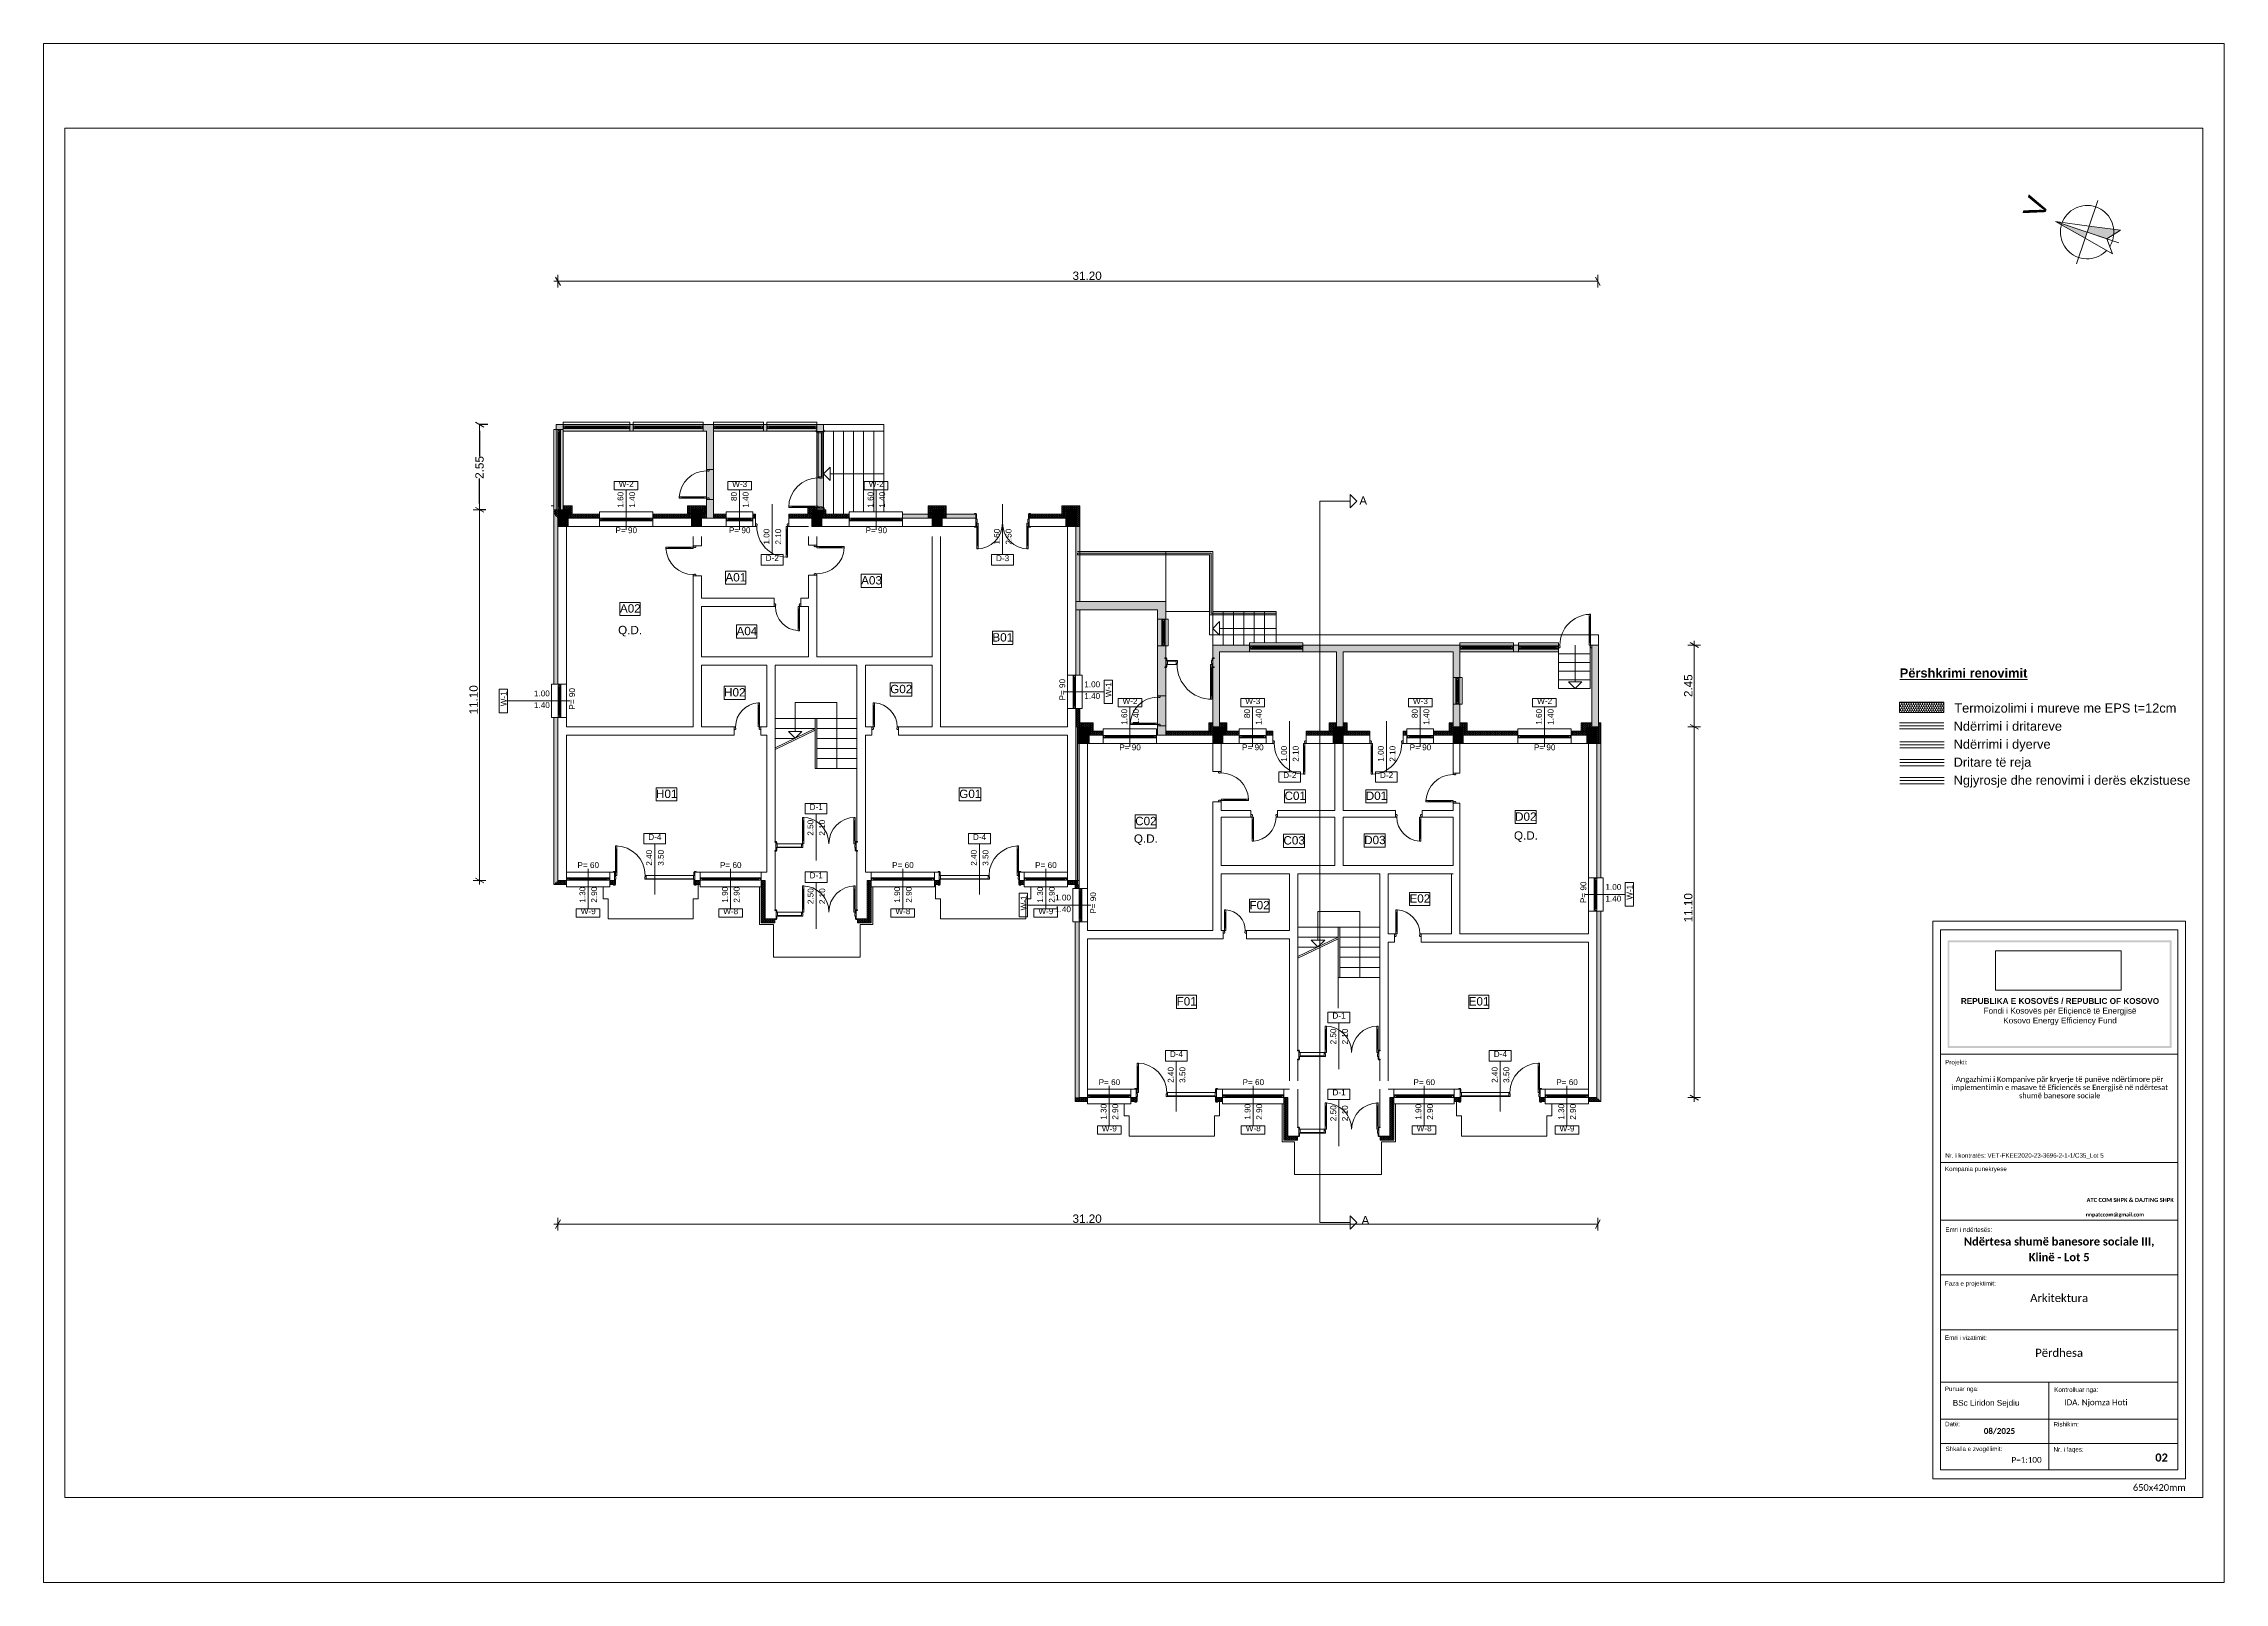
# Paper-space layout 'a3' of a CAD drawing. Header units: feet, sheet in inches. Extents: x 0 to 16.5, y 0 to 11.6.
# The model-space entities are those that its viewports show. They can reach past a viewport. Long polylines and large blocks are cut down to what shows.
import ezdxf
from ezdxf.enums import TextEntityAlignment as Align

# ---------------------------------------------------------------- set-up
doc = ezdxf.new("R2010")
doc.units = ezdxf.units.FT
doc.header["$MEASUREMENT"] = 0
doc.header["$XCLIPFRAME"] = 0
doc.set_wipeout_variables(frame=1)
for name, pattern in [('Dashed', [282.222223, 141.111112, -141.111112]), ('Long Dashed', [529.166651, 317.499995, -211.666656]), ('Wipeout_Contour', [1000, 0, -1000])]:
    doc.linetypes.add(name, pattern=pattern)
for name, color, linetype in [('0_muret e jashtme', 7, 'Continuous'), ('Dimensioning - General', 7, 'Continuous'), ('Drawing & Figure', 7, 'Continuous'), ('Interior - Furniture', 7, 'Continuous'), ('Shell - Roof', 7, 'Continuous')]:
    doc.layers.add(name, color=color, linetype=linetype)
for name, color, linetype, lineweight in [('0_muret e jashtme_Pen_No__1', 7, 'Continuous', 0), ('0_muret e jashtme_Pen_No__19', 255, 'Continuous', 0), ('Annotation - Text_Pen_No__1', 7, 'Continuous', 0), ('ARCHICAD Door Markers_Pen_No__11', 171, 'Continuous', 0), ('ARCHICAD Door Markers_Pen_No__60', 230, 'Continuous', 0), ('ARCHICAD Doors_Pen_No__1', 7, 'Continuous', 0), ('ARCHICAD Doors_Pen_No__11', 171, 'Continuous', 0), ('ARCHICAD Doors_Pen_No__60', 230, 'Continuous', 0), ('ARCHICAD Window Markers_Pen_No__20', 1, 'Continuous', 0), ('ARCHICAD Windows_Pen_No__1', 7, 'Continuous', 0), ('ARCHICAD Windows_Pen_No__20', 1, 'Continuous', 0), ('Dimensioning - General_Pen_No__1', 7, 'Continuous', 0), ('Dimensioning - General_Pen_No__41', 7, 'Continuous', 0), ('Exterior walls_Pen_No__1', 7, 'Continuous', 0), ('Exterior walls_Pen_No__101', 252, 'Continuous', 0), ('Interior - Furniture _Pen_No__1', 7, 'Continuous', 0), ('Shell - Roof_Pen_No__1', 7, 'Continuous', 0), ('Shell - Roof_Pen_No__20', 1, 'Continuous', 0), ('Shell - Roof_Pen_No__21', 7, 'Continuous', 0), ('Structural - Bearing_Pen_No__1', 7, 'Continuous', 0), ('Structural - Bearing_Pen_No__11', 171, 'Continuous', 0), ('Structural - Bearing_Pen_No__19', 255, 'Continuous', 0), ('Structural - Bearing_Pen_No__20', 1, 'Continuous', 0), ('Structural - Bearing_Pen_No__60', 230, 'Continuous', 0), ('Text blocks_Pen_No__1', 7, 'Continuous', 0), ('Text blocks_Pen_No__2', 8, 'Continuous', 0), ('Text blocks_Pen_No__20', 1, 'Continuous', 0)]:
    doc.layers.add(name, color=color, linetype=linetype, lineweight=lineweight)
for name, color, linetype, lineweight, true_color in [('0_muret e jashtme_Pen_No__14', 7, 'Continuous', 0, 0xbd8b17), ('Annotation - Text_Pen_No__61', 7, 'Continuous', 0, 0x6a6a6a), ('ARCHICAD Window Markers_Pen_No__4', 7, 'Continuous', 0, 0x029e21), ('ARCHICAD Windows_Pen_No__4', 7, 'Continuous', 0, 0x029e21), ('Shell - Roof_Pen_No__102', 7, 'Continuous', 0, 0xcccccc), ('Shell - Roof_Pen_No__61', 7, 'Continuous', 0, 0x6a6a6a), ('Structural - Bearing_Pen_No__14', 7, 'Continuous', 0, 0xbd8b17), ('Structural - Bearing_Pen_No__4', 7, 'Continuous', 0, 0x029e21), ('Structural - Bearing_Pen_No__61', 7, 'Continuous', 0, 0x6a6a6a), ('Structural - Bearing_Pen_No__86', 7, 'Continuous', 0, 0x5555ff)]:
    doc.layers.add(name, color=color, linetype=linetype, lineweight=lineweight, true_color=true_color)
doc.styles.add('GENERATED_STYLE_1', font='arial.ttf')
doc.styles.add('GENERATED_STYLE_2', font='arialbd.ttf')
doc.styles.add('GENERATED_STYLE_3', font='calibri.ttf')
doc.styles.add('GENERATED_STYLE_4', font='calibrib.ttf')
doc.styles.add('GENERATED_STYLE_5', font='calibril.ttf')
doc.styles.add('MtXpl_Arial', font='', dxfattribs={"height": 0.2})
doc.styles.get('MtXpl_Arial').set_extended_font_data('Arial')
doc.dimstyles.new('GENERATED_STYLE__2', dxfattribs={"dimtxt": 250, "dimasz": 190, "dimexe": 0.18, "dimexo": 3, "dimgap": 0.09, "dimtad": 1, "dimlfac": 0.001, "dimzin": 0, "dimdsep": 46, "dimtxsty": 'GENERATED_STYLE_1', "dimblk": 'ARROWHEAD_2', "dimblk1": 'ARROWHEAD_2', "dimblk2": 'ARROWHEAD_2', "dimcen": 0.09, "dimclrd": 7, "dimclre": 7, "dimclrt": 7, "dimadec": 0, "dimazin": 0, "dimtfac": 1, "dimtdec": 4, "dimtmove": 0, "dimatfit": 3, "dimfxl": 1, "dimtolj": 1, "dimtzin": 0, "dimarcsym": 0})
picture_1 = doc.add_image_def('image1.png', size_in_pixel=(354, 134))
pattern_1 = [(90, (2247653.822, -76674.967), (-34.6410162, 0), [20, -40]), (90, (2247636.502, -76644.967), (-34.6410162, 0), [20, -40]), (150, (2247653.822, -76654.967), (17.320508, 30), [20, -40]), (150, (2247619.18, -76654.967), (17.320508, 30), [20, -40]), (210, (2247653.822, -76674.967), (-17.320508, 30), [20, -40]), (210, (2247619.18, -76674.967), (-17.320508, 30), [20, -40])]
pattern_2 = [(90, (2247653.822, -76424.967), (-34.6410162, 0), [20, -40]), (90, (2247636.502, -76394.967), (-34.6410162, 0), [20, -40]), (150, (2247653.822, -76404.967), (17.320508, 30), [20, -40]), (150, (2247619.18, -76404.967), (17.320508, 30), [20, -40]), (210, (2247653.822, -76424.967), (-17.320508, 30), [20, -40]), (210, (2247619.18, -76424.967), (-17.320508, 30), [20, -40])]
pattern_3 = [(90, (2247653.822, -76124.967), (-34.6410162, 0), [20, -40]), (90, (2247636.502, -76094.967), (-34.6410162, 0), [20, -40]), (150, (2247653.822, -76104.967), (17.320508, 30), [20, -40]), (150, (2247619.18, -76104.967), (17.320508, 30), [20, -40]), (210, (2247653.822, -76124.967), (-17.320508, 30), [20, -40]), (210, (2247619.18, -76124.967), (-17.320508, 30), [20, -40])]

# ---------------------------------------------------------------- blocks, each defined once
blk = doc.blocks.new('Window 22_4')
at = {"layer": 'ARCHICAD Windows_Pen_No__4', "color": 104, "linetype": 'Continuous', "lineweight": 0, "true_color": 0x029e21}
for p, q in [((-800, 150), (-800, 220)), ((-800, 220), (800, 220)), ((-800, 150), (-800, 30)), ((-800, 30), (-800, 0)), ((-800, 0), (-775, 0)), ((-800, 0), (-800, -50)), ((-800, 0), (-800, -50)), ((-775, 25), (-725, 25)), ((-775, -25), (-775, 25)), ((-775, 0), (-775, -25)), ((-725, 25), (725, 25)), ((-725, 25), (-725, -25)), ((-725, 25), (725, 25)), ((-725, 0), (725, 0)), ((725, -25), (725, 25)), ((725, 25), (775, 25)), ((775, 25), (775, -25)), ((775, -25), (775, 0)), ((775, 0), (800, 0)), ((800, 220), (800, 150)), ((800, 150), (800, 30)), ((800, 30), (800, 0)), ((800, 0), (800, -50)), ((800, 0), (800, -50)), ((-750, -50), (-800, -50)), ((-800, -50), (-800, -220)), ((-800, -220), (800, -220)), ((-775, -25), (-750, -25)), ((-725, -25), (-775, -25)), ((-750, -25), (-750, -50)), ((750, -50), (-750, -50)), ((725, -25), (-725, -25)), ((775, -25), (725, -25)), ((750, -50), (750, -25)), ((750, -25), (775, -25)), ((800, -50), (750, -50)), ((800, -50), (800, -220))]:
    blk.add_line(p, q, dxfattribs=at)
blk = doc.blocks.new('W Marker 22_5')
at = {"layer": 'ARCHICAD Window Markers_Pen_No__4', "color": 104, "linetype": 'Continuous', "lineweight": 0, "true_color": 0x029e21}
for p, q in [((0, -1095), (0, 100)), ((-354, -1095), (-354, -1345)), ((354, -1095), (-354, -1095)), ((354, -1345), (354, -1095)), ((-354, -1345), (354, -1345))]:
    blk.add_line(p, q, dxfattribs=at)
at = {"layer": 'ARCHICAD Window Markers_Pen_No__4', "color": 104, "lineweight": 0, "true_color": 0x029e21, "style": 'GENERATED_STYLE_1'}
for tag, rotation, p in [('AC_MarkerText_4', 180, (317, 367)), ('AC_MarkerText_3', 270, (-323, -447)), ('AC_MarkerText_2', 270, (27, -447)), ('AC_MarkerText_1', 180, (220, -1012))]:
    blk.add_attdef(tag, text='', height=175, rotation=rotation, dxfattribs=at).set_placement(p, align=Align.BOTTOM_LEFT)
blk = doc.blocks.new('Window 22_2')
at = {"layer": 'ARCHICAD Windows_Pen_No__20', "color": 1, "linetype": 'Continuous', "lineweight": 0}
for p, q in [((-800, 150), (-800, 220)), ((-800, 220), (800, 220)), ((-800, 150), (-800, 30)), ((-800, 30), (-800, 0)), ((-800, 0), (-775, 0)), ((-800, 0), (-800, -50)), ((-800, 0), (-800, -50)), ((-775, 25), (-725, 25)), ((-775, -25), (-775, 25)), ((-775, 0), (-775, -25)), ((-725, 25), (725, 25)), ((-725, 25), (-725, -25)), ((-725, 25), (725, 25)), ((-725, 0), (725, 0)), ((725, -25), (725, 25)), ((725, 25), (775, 25)), ((775, 25), (775, -25)), ((775, -25), (775, 0)), ((775, 0), (800, 0)), ((800, 220), (800, 150)), ((800, 150), (800, 30)), ((800, 30), (800, 0)), ((800, 0), (800, -50)), ((800, 0), (800, -50)), ((-750, -50), (-800, -50)), ((-800, -50), (-800, -220)), ((-800, -220), (800, -220)), ((-775, -25), (-750, -25)), ((-725, -25), (-775, -25)), ((-750, -25), (-750, -50)), ((750, -50), (-750, -50)), ((725, -25), (-725, -25)), ((775, -25), (725, -25)), ((750, -50), (750, -25)), ((750, -25), (775, -25)), ((800, -50), (750, -50)), ((800, -50), (800, -220))]:
    blk.add_line(p, q, dxfattribs=at)
blk = doc.blocks.new('W Marker 22_4')
at = {"layer": 'ARCHICAD Window Markers_Pen_No__20', "color": 1, "linetype": 'Continuous', "lineweight": 0}
for p, q in [((0, -1095), (0, 100)), ((-354, -1095), (-354, -1345)), ((354, -1095), (-354, -1095)), ((354, -1345), (354, -1095)), ((-354, -1345), (354, -1345))]:
    blk.add_line(p, q, dxfattribs=at)
at = {"layer": 'ARCHICAD Window Markers_Pen_No__20', "color": 1, "lineweight": 0, "style": 'GENERATED_STYLE_1'}
for tag, p in [('AC_MarkerText_2', (-28, -913)), ('AC_MarkerText_3', (322, -913))]:
    blk.add_attdef(tag, text='', height=175, rotation=90, dxfattribs=at).set_placement(p, align=Align.BOTTOM_LEFT)
for tag, p in [('AC_MarkerText_4', (-317, 72)), ('AC_MarkerText_1', (-220, -1310))]:
    blk.add_attdef(tag, text='', height=175, dxfattribs=at).set_placement(p, align=Align.BOTTOM_LEFT)
blk = doc.blocks.new('Window 22_3')
at = {"layer": 'ARCHICAD Windows_Pen_No__20', "color": 1, "linetype": 'Continuous', "lineweight": 0}
for p, q in [((-400, 150), (-400, 220)), ((-400, 220), (400, 220)), ((-400, 150), (-400, 30)), ((-400, 30), (-400, 0)), ((-400, 0), (-375, 0)), ((-400, 0), (-400, -50)), ((-400, 0), (-400, -50)), ((-375, 25), (-325, 25)), ((-375, -25), (-375, 25)), ((-375, 0), (-375, -25)), ((-325, 25), (325, 25)), ((-325, 25), (-325, -25)), ((-325, 25), (325, 25)), ((-325, 0), (325, 0)), ((325, -25), (325, 25)), ((325, 25), (375, 25)), ((375, 25), (375, -25)), ((375, -25), (375, 0)), ((375, 0), (400, 0)), ((400, 220), (400, 150)), ((400, 150), (400, 30)), ((400, 30), (400, 0)), ((400, 0), (400, -50)), ((400, 0), (400, -50)), ((-350, -50), (-400, -50)), ((-400, -50), (-400, -220)), ((-400, -220), (400, -220)), ((-375, -25), (-350, -25)), ((-325, -25), (-375, -25)), ((-350, -25), (-350, -50)), ((350, -50), (-350, -50)), ((325, -25), (-325, -25)), ((375, -25), (325, -25)), ((350, -50), (350, -25)), ((350, -25), (375, -25)), ((400, -50), (350, -50)), ((400, -50), (400, -220))]:
    blk.add_line(p, q, dxfattribs=at)
blk = doc.blocks.new('Storefront 22')
at = {"layer": 'ARCHICAD Doors_Pen_No__60', "color": 230, "linetype": 'Continuous', "lineweight": 0}
for p, q in [((420, 840), (420, 920)), ((420, 920), (460, 920)), ((420, 840), (440, 840)), ((420, 80), (420, 840)), ((460, 840), (420, 840)), ((440, 840), (460, 840)), ((440, 80), (440, 840)), ((440, 840), (440, 80)), ((440, 840), (440, 80)), ((460, 920), (460, 840)), ((460, 840), (460, 80)), ((-500, 0), (-500, -80)), ((-460, 0), (-500, 0)), ((-500, 0), (-500, -80)), ((-500, 0), (-500, -80)), ((-460, -40), (-460, 0)), ((440, 80), (420, 80)), ((420, 0), (420, 80)), ((420, 80), (460, 80)), ((460, 0), (420, 0)), ((460, 80), (440, 80)), ((460, 80), (460, 0)), ((460, 0), (460, -40)), ((500, 0), (460, 0)), ((500, -80), (500, 0)), ((500, 0), (500, -80)), ((500, 0), (500, -80)), ((-500, -80), (-460, -80)), ((-500, -80), (-500, -250)), ((-500, -250), (-500, -370)), ((-450, -40), (-460, -40)), ((-460, -80), (-460, -65.4)), ((-460, -65.4), (-450, -65.4)), ((-450, -65.4), (-450, -40)), ((460, -40), (450, -40)), ((450, -40), (450, -65.4)), ((450, -65.4), (460, -65.4)), ((460, -65.4), (460, -80)), ((460, -80), (500, -80)), ((500, -80), (500, -250)), ((500, -250), (500, -370))]:
    blk.add_line(p, q, dxfattribs=at)
blk.add_arc((460, 0), 920, 92.491906, 180, dxfattribs=at)
blk = doc.blocks.new('D Marker 22_3')
at = {"layer": 'ARCHICAD Door Markers_Pen_No__60', "color": 230, "linetype": 'Continuous', "lineweight": 0}
for p, q in [((327, 1157), (-327, 1157)), ((-327, 1157), (-327, 843)), ((-327, 843), (327, 843)), ((0, 843), (0, -670)), ((327, 843), (327, 1157))]:
    blk.add_line(p, q, dxfattribs=at)
at = {"layer": 'ARCHICAD Door Markers_Pen_No__60', "color": 230, "lineweight": 0, "style": 'GENERATED_STYLE_1'}
for tag, p in [('AC_MarkerText_2', (-28, 192)), ('AC_MarkerText_3', (323, 191))]:
    blk.add_attdef(tag, text='', height=175, rotation=90, dxfattribs=at).set_placement(p, align=Align.BOTTOM_LEFT)
blk.add_attdef('AC_MarkerText_1', text='', height=175, dxfattribs=at).set_placement((-193, 913), align=Align.BOTTOM_LEFT)
blk = doc.blocks.new('Wall_3', base_point=(2836616, -45073))
at = {"layer": '0_muret e jashtme_Pen_No__14', "linetype": 'Continuous', "lineweight": 0, "true_color": 0xbd8b17}
h = blk.add_hatch(dxfattribs=at)
h.set_pattern_fill('STYROFOAM_SM_INSULATION', color=42, style=0, pattern_type=2)
h.set_pattern_definition(pattern_2)
h.paths.add_polyline_path([(2821716, -44703), (2821716, -44823), (2822135, -44823), (2822135, -44703)])
h = blk.add_hatch(dxfattribs=at)
h.set_pattern_fill('STYROFOAM_SM_INSULATION', color=42, style=0, pattern_type=2)
h.set_pattern_definition(pattern_2)
h.paths.add_polyline_path([(2823735, -44823), (2823766, -44823), (2823766, -44703), (2823735, -44703)])
h = blk.add_hatch(dxfattribs=at)
h.set_pattern_fill('STYROFOAM_SM_INSULATION', color=42, style=0, pattern_type=2)
h.set_pattern_definition(pattern_2)
h.paths.add_polyline_path([(2824016, -44823), (2825416, -44823), (2825416, -44703), (2824016, -44703)])
h = blk.add_hatch(dxfattribs=at)
h.set_pattern_fill('STYROFOAM_SM_INSULATION', color=42, style=0, pattern_type=2)
h.set_pattern_definition(pattern_2)
h.paths.add_polyline_path([(2825616, -44703), (2825616, -44823), (2826210, -44823), (2826210, -44703)])
h = blk.add_hatch(dxfattribs=at)
h.set_pattern_fill('STYROFOAM_SM_INSULATION', color=42, style=0, pattern_type=2)
h.set_pattern_definition(pattern_2)
h.paths.add_polyline_path([(2827010, -44703), (2827010, -44823), (2827216, -44823), (2827216, -44703)])
h = blk.add_hatch(dxfattribs=at)
h.set_pattern_fill('STYROFOAM_SM_INSULATION', color=42, style=0, pattern_type=2)
h.set_pattern_definition(pattern_2)
h.paths.add_polyline_path([(2828216, -44703), (2828216, -44823), (2829116, -44823), (2829116, -44703)])
h = blk.add_hatch(dxfattribs=at)
h.set_pattern_fill('STYROFOAM_SM_INSULATION', color=42, style=0, pattern_type=2)
h.set_pattern_definition(pattern_2)
h.paths.add_polyline_path([(2829316, -44703), (2829316, -44823), (2830114, -44823), (2830114, -44703)])
h = blk.add_hatch(dxfattribs=at)
h.set_pattern_fill('STYROFOAM_SM_INSULATION', color=42, style=0, pattern_type=2)
h.set_pattern_definition(pattern_2)
h.paths.add_polyline_path([(2831114, -44703), (2831114, -44823), (2831228, -44823), (2831228, -44703)])
h = blk.add_hatch(dxfattribs=at)
h.set_pattern_fill('STYROFOAM_SM_INSULATION', color=42, style=0, pattern_type=2)
h.set_pattern_definition(pattern_2)
h.paths.add_polyline_path([(2832616, -44703), (2832028, -44703), (2832028, -44823), (2832616, -44823)])
h = blk.add_hatch(dxfattribs=at)
h.set_pattern_fill('STYROFOAM_SM_INSULATION', color=42, style=0, pattern_type=2)
h.set_pattern_definition(pattern_2)
h.paths.add_polyline_path([(2832816, -44703), (2832816, -44823), (2834546, -44823), (2834546, -44703)])
h = blk.add_hatch(dxfattribs=at)
h.set_pattern_fill('STYROFOAM_SM_INSULATION', color=42, style=0, pattern_type=2)
h.set_pattern_definition(pattern_2)
h.paths.add_polyline_path([(2836146, -44823), (2836616, -44823), (2836616, -44703), (2836146, -44703)])
at = {"layer": '0_muret e jashtme_Pen_No__1', "color": 7, "linetype": 'Continuous', "lineweight": 0}
for p, q in [((2822135, -44823), (2821716, -44823)), ((2822135, -44703), (2822135, -44823)), ((2822135, -44823), (2822135, -44853)), ((2822135, -44853), (2822135, -44903)), ((2822135, -44903), (2822135, -45073)), ((2823735, -44703), (2823735, -44823)), ((2823766, -44823), (2823735, -44823)), ((2823735, -44823), (2823735, -44853)), ((2823735, -44853), (2823735, -44903)), ((2823735, -44903), (2823735, -45073)), ((2823766, -44703), (2823766, -44823)), ((2824016, -44823), (2824016, -44703)), ((2825416, -44823), (2824016, -44823)), ((2825416, -44703), (2825416, -44823)), ((2825616, -44823), (2825616, -44703)), ((2826210, -44823), (2825616, -44823)), ((2826210, -44703), (2826210, -44823)), ((2826210, -44823), (2826210, -44853)), ((2826210, -44853), (2826210, -44903)), ((2826210, -44903), (2826210, -45073)), ((2827010, -44703), (2827010, -44823)), ((2827216, -44823), (2827010, -44823)), ((2827010, -44823), (2827010, -44853)), ((2827010, -44853), (2827010, -44903)), ((2827010, -44903), (2827010, -45073)), ((2827216, -44823), (2827216, -44703)), ((2827216, -44993), (2827216, -44823)), ((2827216, -45073), (2827216, -44993)), ((2828216, -44823), (2828216, -44703)), ((2829116, -44823), (2828216, -44823)), ((2828216, -44993), (2828216, -44823)), ((2828216, -45073), (2828216, -44993)), ((2829116, -44703), (2829116, -44823)), ((2829316, -44823), (2829316, -44703)), ((2830114, -44823), (2829316, -44823)), ((2830114, -44823), (2830114, -44703)), ((2830114, -44993), (2830114, -44823)), ((2830114, -45073), (2830114, -44993)), ((2831114, -44823), (2831114, -44703)), ((2831228, -44823), (2831114, -44823)), ((2831114, -44993), (2831114, -44823)), ((2831114, -45073), (2831114, -44993)), ((2831228, -44703), (2831228, -44823)), ((2831228, -44823), (2831228, -44853)), ((2831228, -44853), (2831228, -44903)), ((2831228, -44903), (2831228, -45073)), ((2832028, -44703), (2832028, -44823)), ((2832616, -44823), (2832028, -44823)), ((2832028, -44823), (2832028, -44853)), ((2832028, -44853), (2832028, -44903)), ((2832028, -44903), (2832028, -45073)), ((2832616, -44703), (2832616, -44823)), ((2832816, -44823), (2832816, -44703)), ((2834546, -44823), (2832816, -44823)), ((2834546, -44703), (2834546, -44823)), ((2834546, -44823), (2834546, -44853)), ((2834546, -44853), (2834546, -44903)), ((2834546, -44903), (2834546, -45073)), ((2836146, -44703), (2836146, -44823)), ((2836616, -44823), (2836146, -44823)), ((2836146, -44823), (2836146, -44853)), ((2836146, -44853), (2836146, -44903)), ((2836146, -44903), (2836146, -45073))]:
    blk.add_line(p, q, dxfattribs=at)
at = {"layer": '0_muret e jashtme_Pen_No__1', "color": 7, "linetype": 'Continuous', "lineweight": 0, "flags": 128}
for points in [[(2822135, -44703), (2821716, -44703)], [(2821716, -44703), (2821716, -45073)], [(2823766, -44703), (2823735, -44703)], [(2825416, -44703), (2824016, -44703)], [(2826210, -44703), (2825616, -44703)], [(2827216, -44703), (2827010, -44703)], [(2829116, -44703), (2828216, -44703)], [(2830114, -44703), (2829316, -44703)], [(2831228, -44703), (2831114, -44703)], [(2832616, -44703), (2832028, -44703)], [(2834546, -44703), (2832816, -44703)], [(2836616, -44703), (2836146, -44703)], [(2836616, -45073), (2836616, -44703)], [(2821716, -45073), (2822135, -45073)], [(2823735, -45073), (2825416, -45073)], [(2825666, -45073), (2826210, -45073)], [(2827010, -45073), (2827216, -45073)], [(2828216, -45073), (2829066, -45073)], [(2829316, -45073), (2830114, -45073)], [(2831114, -45073), (2831228, -45073)], [(2832028, -45073), (2832616, -45073)], [(2832816, -45073), (2834546, -45073)], [(2836146, -45073), (2836616, -45073)]]:
    blk.add_lwpolyline(points, dxfattribs=at)
at = {"layer": 'ARCHICAD Door Markers_Pen_No__60', "color": 230, "lineweight": 0}
ref = blk.add_blockref('D Marker 22_3', (2827716, -45073), dxfattribs=dict(at, rotation=180))
ref.add_attrib('A', '1.00', dxfattribs={"color": 230, "lineweight": 0, "height": 175, "rotation": 90, "style": 'GENERATED_STYLE_1'}).set_placement((2827689, -45616), align=Align.BOTTOM_LEFT)
ref.add_attrib('AC_MarkerText_1', 'D-2', dxfattribs={"color": 230, "lineweight": 0, "height": 175, "rotation": 360, "style": 'GENERATED_STYLE_1'}).set_placement((2827524, -46160), align=Align.BOTTOM_LEFT)
ref.add_attrib('AC_MarkerText_3', '2.10', dxfattribs={"color": 230, "lineweight": 0, "height": 175, "rotation": 90, "style": 'GENERATED_STYLE_1'}).set_placement((2828039, -45616), align=Align.BOTTOM_LEFT)
ref = blk.add_blockref('D Marker 22_3', (2830614, -45073), dxfattribs=dict(at, rotation=180))
ref.add_attrib('A', '1.00', dxfattribs={"color": 230, "lineweight": 0, "height": 175, "rotation": 90, "style": 'GENERATED_STYLE_1'}).set_placement((2830586, -45616), align=Align.BOTTOM_LEFT)
ref.add_attrib('AC_MarkerText_1', 'D-2', dxfattribs={"color": 230, "lineweight": 0, "height": 175, "rotation": 360, "style": 'GENERATED_STYLE_1'}).set_placement((2830421, -46160), align=Align.BOTTOM_LEFT)
ref.add_attrib('AC_MarkerText_3', '2.10', dxfattribs={"color": 230, "lineweight": 0, "height": 175, "rotation": 90, "style": 'GENERATED_STYLE_1'}).set_placement((2830936, -45616), align=Align.BOTTOM_LEFT)
at = {"layer": 'ARCHICAD Doors_Pen_No__60', "color": 230, "linetype": 'Continuous', "lineweight": 0, "xscale": -1, "zscale": 1000, "rotation": 180}
blk.add_blockref('Storefront 22', (2827716, -45073), dxfattribs=at)
at = {"layer": 'ARCHICAD Doors_Pen_No__60', "color": 230, "linetype": 'Continuous', "lineweight": 0, "zscale": 1000, "rotation": 180}
blk.add_blockref('Storefront 22', (2830614, -45073), dxfattribs=at)
at = {"layer": 'ARCHICAD Window Markers_Pen_No__20', "color": 1, "lineweight": 0}
ref = blk.add_blockref('W Marker 22_4', (2826610, -45073), dxfattribs=dict(at, rotation=180))
ref.add_attrib('AC_MarkerText_1', 'W-3', dxfattribs={"color": 1, "lineweight": 0, "height": 175, "rotation": 360, "style": 'GENERATED_STYLE_1'}).set_placement((2826390, -43943), align=Align.BOTTOM_LEFT)
ref.add_attrib('AC_MarkerText_2', '80', dxfattribs={"color": 1, "lineweight": 0, "height": 175, "rotation": 90, "style": 'GENERATED_STYLE_1'}).set_placement((2826582, -44311), align=Align.BOTTOM_LEFT)
ref.add_attrib('AC_MarkerText_3', '1.40', dxfattribs={"color": 1, "lineweight": 0, "height": 175, "rotation": 90, "style": 'GENERATED_STYLE_1'}).set_placement((2826932, -44511), align=Align.BOTTOM_LEFT)
ref.add_attrib('AC_MarkerText_4', 'P= 90', dxfattribs={"color": 1, "lineweight": 0, "height": 175, "rotation": 360, "style": 'GENERATED_STYLE_1'}).set_placement((2826293, -45326), align=Align.BOTTOM_LEFT)
ref = blk.add_blockref('W Marker 22_4', (2831628, -45073), dxfattribs=dict(at, rotation=180))
ref.add_attrib('AC_MarkerText_1', 'W-3', dxfattribs={"color": 1, "lineweight": 0, "height": 175, "rotation": 360, "style": 'GENERATED_STYLE_1'}).set_placement((2831408, -43943), align=Align.BOTTOM_LEFT)
ref.add_attrib('AC_MarkerText_2', '80', dxfattribs={"color": 1, "lineweight": 0, "height": 175, "rotation": 90, "style": 'GENERATED_STYLE_1'}).set_placement((2831601, -44311), align=Align.BOTTOM_LEFT)
ref.add_attrib('AC_MarkerText_3', '1.40', dxfattribs={"color": 1, "lineweight": 0, "height": 175, "rotation": 90, "style": 'GENERATED_STYLE_1'}).set_placement((2831951, -44511), align=Align.BOTTOM_LEFT)
ref.add_attrib('AC_MarkerText_4', 'P= 90', dxfattribs={"color": 1, "lineweight": 0, "height": 175, "rotation": 360, "style": 'GENERATED_STYLE_1'}).set_placement((2831311, -45326), align=Align.BOTTOM_LEFT)
ref = blk.add_blockref('W Marker 22_4', (2835346, -45073), dxfattribs=dict(at, rotation=180))
ref.add_attrib('AC_MarkerText_1', 'W-2', dxfattribs={"color": 1, "lineweight": 0, "height": 175, "rotation": 360, "style": 'GENERATED_STYLE_1'}).set_placement((2835126, -43940), align=Align.BOTTOM_LEFT)
ref.add_attrib('AC_MarkerText_2', '1.60', dxfattribs={"color": 1, "lineweight": 0, "height": 175, "rotation": 90, "style": 'GENERATED_STYLE_1'}).set_placement((2835319, -44511), align=Align.BOTTOM_LEFT)
ref.add_attrib('AC_MarkerText_3', '1.40', dxfattribs={"color": 1, "lineweight": 0, "height": 175, "rotation": 90, "style": 'GENERATED_STYLE_1'}).set_placement((2835669, -44511), align=Align.BOTTOM_LEFT)
ref.add_attrib('AC_MarkerText_4', 'P= 90', dxfattribs={"color": 1, "lineweight": 0, "height": 175, "rotation": 360, "style": 'GENERATED_STYLE_1'}).set_placement((2835029, -45326), align=Align.BOTTOM_LEFT)
at = {"layer": 'ARCHICAD Window Markers_Pen_No__4', "color": 104, "lineweight": 0, "true_color": 0x029e21}
ref = blk.add_blockref('W Marker 22_5', (2822935, -45073), dxfattribs=dict(at, rotation=180))
ref.add_attrib('AC_MarkerText_1', 'W-2', dxfattribs={"color": 104, "lineweight": 0, "true_color": 0x029e21, "height": 175, "rotation": 360, "style": 'GENERATED_STYLE_1'}).set_placement((2822715, -43940), align=Align.BOTTOM_LEFT)
ref.add_attrib('AC_MarkerText_2', '1.60', dxfattribs={"color": 104, "lineweight": 0, "true_color": 0x029e21, "height": 175, "rotation": 90, "style": 'GENERATED_STYLE_1'}).set_placement((2822907, -44511), align=Align.BOTTOM_LEFT)
ref.add_attrib('AC_MarkerText_3', '1.40', dxfattribs={"color": 104, "lineweight": 0, "true_color": 0x029e21, "height": 175, "rotation": 90, "style": 'GENERATED_STYLE_1'}).set_placement((2823257, -44511), align=Align.BOTTOM_LEFT)
ref.add_attrib('AC_MarkerText_4', 'P= 90', dxfattribs={"color": 104, "lineweight": 0, "true_color": 0x029e21, "height": 175, "rotation": 360, "style": 'GENERATED_STYLE_1'}).set_placement((2822618, -45326), align=Align.BOTTOM_LEFT)
at = {"layer": 'ARCHICAD Windows_Pen_No__20', "color": 1, "linetype": 'Continuous', "lineweight": 0, "zscale": 1000}
for name, p in [('Window 22_3', (2826610, -44853)), ('Window 22_2', (2835346, -44853))]:
    blk.add_blockref(name, p, dxfattribs=at)
at = {"layer": 'ARCHICAD Windows_Pen_No__20', "color": 1, "linetype": 'Continuous', "lineweight": 0, "xscale": -1, "zscale": 1000}
blk.add_blockref('Window 22_3', (2831628, -44853), dxfattribs=at)
at = {"layer": 'ARCHICAD Windows_Pen_No__4', "color": 104, "linetype": 'Continuous', "lineweight": 0, "true_color": 0x029e21, "xscale": -1, "zscale": 1000}
blk.add_blockref('Window 22_4', (2822935, -44853), dxfattribs=at)
blk = doc.blocks.new('Wall_5', base_point=(2821666, -45073))
at = {"layer": '0_muret e jashtme_Pen_No__14', "linetype": 'Continuous', "lineweight": 0, "true_color": 0xbd8b17}
h = blk.add_hatch(dxfattribs=at)
h.set_pattern_fill('STYROFOAM_SM_INSULATION', color=42, style=0, pattern_type=2)
h.set_pattern_definition(pattern_2)
h.paths.add_polyline_path([(2821366, -45073), (2821366, -49293), (2821416, -49293), (2821416, -45073)])
at = {"layer": '0_muret e jashtme_Pen_No__1', "color": 7, "linetype": 'Continuous', "lineweight": 0}
blk.add_line((2821416, -45073), (2821416, -49293), dxfattribs=at)
at = {"layer": '0_muret e jashtme_Pen_No__1', "color": 7, "linetype": 'Continuous', "lineweight": 0, "flags": 128}
for points in [[(2821366, -45073), (2821366, -49293)], [(2821666, -45073), (2821366, -45073)], [(2821666, -49293), (2821666, -45073)]]:
    blk.add_lwpolyline(points, dxfattribs=at)
blk = doc.blocks.new('Storefront 22_2')
at = {"layer": 'ARCHICAD Doors_Pen_No__1', "color": 7, "linetype": 'Continuous', "lineweight": 0}
for p, q in [((370, 740), (370, 820)), ((370, 820), (410, 820)), ((370, 740), (390, 740)), ((370, 80), (370, 740)), ((410, 740), (370, 740)), ((390, 740), (410, 740)), ((390, 80), (390, 740)), ((390, 740), (390, 80)), ((390, 740), (390, 80)), ((410, 820), (410, 740)), ((410, 740), (410, 80)), ((-450, 0), (-450, -80)), ((-410, 0), (-450, 0)), ((-450, 0), (-450, -80)), ((-450, 0), (-450, -80)), ((-410, -40), (-410, 0)), ((390, 80), (370, 80)), ((370, 0), (370, 80)), ((370, 80), (410, 80)), ((410, 0), (370, 0)), ((410, 80), (390, 80)), ((410, 80), (410, 0)), ((410, 0), (410, -40)), ((450, 0), (410, 0)), ((450, -80), (450, 0)), ((450, 0), (450, -80)), ((450, 0), (450, -80)), ((-450, -80), (-410, -80)), ((-450, -80), (-450, -250)), ((-400, -40), (-410, -40)), ((-410, -80), (-410, -65.4)), ((-410, -65.4), (-400, -65.4)), ((-400, -65.4), (-400, -40)), ((410, -40), (400, -40)), ((400, -40), (400, -65.4)), ((400, -65.4), (410, -65.4)), ((410, -65.4), (410, -80)), ((410, -80), (450, -80)), ((450, -80), (450, -250))]:
    blk.add_line(p, q, dxfattribs=at)
blk.add_arc((410, 0), 820, 92.796026, 180, dxfattribs=at)
blk = doc.blocks.new('Wall_6', base_point=(2825666, -45073))
at = {"layer": '0_muret e jashtme_Pen_No__1', "color": 7, "linetype": 'Continuous', "lineweight": 0}
for p, q in [((2825586, -45914), (2825416, -45914)), ((2825666, -45914), (2825586, -45914)), ((2825586, -46814), (2825416, -46814)), ((2825666, -46814), (2825586, -46814))]:
    blk.add_line(p, q, dxfattribs=at)
at = {"layer": '0_muret e jashtme_Pen_No__1', "color": 7, "linetype": 'Continuous', "lineweight": 0, "flags": 128}
for points in [[(2825416, -45073), (2825416, -45914)], [(2825666, -45914), (2825666, -45073)], [(2825416, -46814), (2825416, -48723)], [(2825666, -47073), (2825666, -46814)], [(2825666, -48723), (2825666, -47273)], [(2825416, -48973), (2825416, -50673)], [(2825666, -50673), (2825666, -48973)]]:
    blk.add_lwpolyline(points, dxfattribs=at)
at = {"layer": 'ARCHICAD Doors_Pen_No__1', "color": 7, "linetype": 'Continuous', "lineweight": 0, "zscale": 1000, "rotation": 270}
blk.add_blockref('Storefront 22_2', (2825666, -46364), dxfattribs=at)
blk = doc.blocks.new('Wall_7', base_point=(2829316, -45073))
at = {"layer": '0_muret e jashtme_Pen_No__1', "color": 7, "linetype": 'Continuous', "lineweight": 0, "flags": 128}
for points in [[(2829066, -45073), (2829066, -47073)], [(2829316, -47073), (2829316, -45073)], [(2829066, -47273), (2829066, -48723)], [(2829316, -48723), (2829316, -47273)]]:
    blk.add_lwpolyline(points, dxfattribs=at)
blk = doc.blocks.new('Storefront 22_3')
at = {"layer": 'ARCHICAD Doors_Pen_No__1', "color": 7, "linetype": 'Continuous', "lineweight": 0}
for p, q in [((370, 740), (370, 820)), ((370, 820), (410, 820)), ((370, 740), (390, 740)), ((370, 80), (370, 740)), ((410, 740), (370, 740)), ((390, 740), (410, 740)), ((390, 80), (390, 740)), ((390, 740), (390, 80)), ((390, 740), (390, 80)), ((410, 820), (410, 740)), ((410, 740), (410, 80)), ((-450, 0), (-450, -80)), ((-410, 0), (-450, 0)), ((-450, 0), (-450, -80)), ((-450, 0), (-450, -80)), ((-410, -40), (-410, 0)), ((390, 80), (370, 80)), ((370, 0), (370, 80)), ((370, 80), (410, 80)), ((410, 0), (370, 0)), ((410, 80), (390, 80)), ((410, 80), (410, 0)), ((410, 0), (410, -40)), ((450, 0), (410, 0)), ((450, -80), (450, 0)), ((450, 0), (450, -80)), ((450, 0), (450, -80)), ((-450, -80), (-410, -80)), ((-450, -80), (-450, -200)), ((-400, -40), (-410, -40)), ((-410, -80), (-410, -65.4)), ((-410, -65.4), (-400, -65.4)), ((-400, -65.4), (-400, -40)), ((410, -40), (400, -40)), ((400, -40), (400, -65.4)), ((400, -65.4), (410, -65.4)), ((410, -65.4), (410, -80)), ((410, -80), (450, -80)), ((450, -80), (450, -200))]:
    blk.add_line(p, q, dxfattribs=at)
blk.add_arc((410, 0), 820, 92.796026, 180, dxfattribs=at)
blk = doc.blocks.new('Wall_8', base_point=(2832816, -45073))
at = {"layer": '0_muret e jashtme_Pen_No__1', "color": 7, "linetype": 'Continuous', "lineweight": 0}
for p, q in [((2832616, -45962), (2832696, -45962)), ((2832696, -45962), (2832816, -45962)), ((2832616, -46862), (2832696, -46862)), ((2832696, -46862), (2832816, -46862))]:
    blk.add_line(p, q, dxfattribs=at)
at = {"layer": '0_muret e jashtme_Pen_No__1', "color": 7, "linetype": 'Continuous', "lineweight": 0, "flags": 128}
for points in [[(2832616, -45073), (2832616, -45962)], [(2832816, -45962), (2832816, -45073)], [(2832616, -46862), (2832616, -47073)], [(2832816, -48973), (2832816, -46862)], [(2832616, -47273), (2832616, -48723)]]:
    blk.add_lwpolyline(points, dxfattribs=at)
at = {"layer": 'ARCHICAD Doors_Pen_No__1', "color": 7, "linetype": 'Continuous', "lineweight": 0, "xscale": -1, "zscale": 1000, "rotation": 90}
blk.add_blockref('Storefront 22_3', (2832616, -46412), dxfattribs=at)
blk = doc.blocks.new('Storefront 22_4')
at = {"layer": 'ARCHICAD Doors_Pen_No__1', "color": 7, "linetype": 'Continuous', "lineweight": 0}
for p, q in [((320, 640), (320, 720)), ((320, 720), (360, 720)), ((360, 720), (360, 640)), ((-400, 0), (-400, -80)), ((-360, 0), (-400, 0)), ((-400, 0), (-400, -80)), ((-400, 0), (-400, -80)), ((-360, -40), (-360, 0)), ((320, 640), (340, 640)), ((320, 80), (320, 640)), ((360, 640), (320, 640)), ((340, 80), (320, 80)), ((320, 0), (320, 80)), ((320, 80), (360, 80)), ((360, 0), (320, 0)), ((340, 640), (360, 640)), ((340, 80), (340, 640)), ((340, 640), (340, 80)), ((340, 640), (340, 80)), ((360, 80), (340, 80)), ((360, 640), (360, 80)), ((360, 80), (360, 0)), ((360, 0), (360, -40)), ((400, 0), (360, 0)), ((400, -80), (400, 0)), ((400, 0), (400, -80)), ((400, 0), (400, -80)), ((-400, -80), (-360, -80)), ((-400, -80), (-400, -200)), ((-350, -40), (-360, -40)), ((-360, -80), (-360, -65.4)), ((-360, -65.4), (-350, -65.4)), ((-350, -65.4), (-350, -40)), ((360, -40), (350, -40)), ((350, -40), (350, -65.4)), ((350, -65.4), (360, -65.4)), ((360, -65.4), (360, -80)), ((360, -80), (400, -80)), ((400, -80), (400, -200))]:
    blk.add_line(p, q, dxfattribs=at)
blk.add_arc((360, 0), 720, 93.184739, 180, dxfattribs=at)
blk = doc.blocks.new('Wall_9', base_point=(2825666, -47073))
at = {"layer": '0_muret e jashtme_Pen_No__1', "color": 7, "linetype": 'Continuous', "lineweight": 0}
for p, q in [((2826551, -47193), (2826551, -47073)), ((2826551, -47273), (2826551, -47193)), ((2827351, -47193), (2827351, -47073)), ((2827351, -47273), (2827351, -47193)), ((2830887, -47193), (2830887, -47073)), ((2830887, -47273), (2830887, -47193)), ((2831687, -47193), (2831687, -47073)), ((2831687, -47273), (2831687, -47193))]:
    blk.add_line(p, q, dxfattribs=at)
at = {"layer": '0_muret e jashtme_Pen_No__1', "color": 7, "linetype": 'Continuous', "lineweight": 0, "flags": 128}
for points in [[(2826551, -47073), (2825666, -47073)], [(2825666, -47273), (2826551, -47273)], [(2829066, -47073), (2827351, -47073)], [(2827351, -47273), (2829066, -47273)], [(2830887, -47073), (2829316, -47073)], [(2829316, -47273), (2830887, -47273)], [(2832616, -47073), (2831687, -47073)], [(2831687, -47273), (2832616, -47273)]]:
    blk.add_lwpolyline(points, dxfattribs=at)
at = {"layer": 'ARCHICAD Doors_Pen_No__1', "color": 7, "linetype": 'Continuous', "lineweight": 0, "zscale": 1000, "rotation": 180}
blk.add_blockref('Storefront 22_4', (2826951, -47273), dxfattribs=at)
at = {"layer": 'ARCHICAD Doors_Pen_No__1', "color": 7, "linetype": 'Continuous', "lineweight": 0, "xscale": -1, "zscale": 1000, "rotation": 180}
blk.add_blockref('Storefront 22_4', (2831287, -47273), dxfattribs=at)
blk = doc.blocks.new('Storefront 22_5')
at = {"layer": 'ARCHICAD Doors_Pen_No__1', "color": 7, "linetype": 'Continuous', "lineweight": 0}
for p, q in [((320, 640), (320, 720)), ((320, 720), (360, 720)), ((360, 720), (360, 640)), ((-400, 0), (-400, -80)), ((-360, 0), (-400, 0)), ((-400, 0), (-400, -80)), ((-400, 0), (-400, -80)), ((-360, -40), (-360, 0)), ((320, 640), (340, 640)), ((320, 80), (320, 640)), ((360, 640), (320, 640)), ((340, 80), (320, 80)), ((320, 0), (320, 80)), ((320, 80), (360, 80)), ((360, 0), (320, 0)), ((340, 640), (360, 640)), ((340, 80), (340, 640)), ((340, 640), (340, 80)), ((340, 640), (340, 80)), ((360, 80), (340, 80)), ((360, 640), (360, 80)), ((360, 80), (360, 0)), ((360, 0), (360, -40)), ((400, 0), (360, 0)), ((400, -80), (400, 0)), ((400, 0), (400, -80)), ((400, 0), (400, -80)), ((-400, -80), (-360, -80)), ((-400, -80), (-400, -250)), ((-350, -40), (-360, -40)), ((-360, -80), (-360, -65.4)), ((-360, -65.4), (-350, -65.4)), ((-350, -65.4), (-350, -40)), ((360, -40), (350, -40)), ((350, -40), (350, -65.4)), ((350, -65.4), (360, -65.4)), ((360, -65.4), (360, -80)), ((360, -80), (400, -80)), ((400, -80), (400, -250))]:
    blk.add_line(p, q, dxfattribs=at)
blk.add_arc((360, 0), 720, 93.184739, 180, dxfattribs=at)
blk = doc.blocks.new('Wall_10', base_point=(2830416, -50773))
at = {"layer": '0_muret e jashtme_Pen_No__1', "color": 7, "linetype": 'Continuous', "lineweight": 0}
for p, q in [((2830854, -50773), (2830854, -50853)), ((2830854, -50853), (2830854, -51023)), ((2831654, -50773), (2831654, -50853)), ((2831654, -50853), (2831654, -51023))]:
    blk.add_line(p, q, dxfattribs=at)
at = {"layer": '0_muret e jashtme_Pen_No__1', "color": 7, "linetype": 'Continuous', "lineweight": 0, "flags": 128}
for points in [[(2830854, -50773), (2830666, -50773)], [(2832566, -50773), (2831654, -50773)], [(2836666, -50773), (2832816, -50773)], [(2830666, -51023), (2830854, -51023)], [(2831654, -51023), (2836666, -51023)]]:
    blk.add_lwpolyline(points, dxfattribs=at)
at = {"layer": 'ARCHICAD Doors_Pen_No__1', "color": 7, "linetype": 'Continuous', "lineweight": 0, "xscale": -1, "zscale": 1000}
blk.add_blockref('Storefront 22_5', (2831254, -50773), dxfattribs=at)
blk = doc.blocks.new('Wall_11', base_point=(2825416, -48723))
at = {"layer": '0_muret e jashtme_Pen_No__1', "color": 7, "linetype": 'Continuous', "lineweight": 0, "flags": 128}
for points in [[(2825416, -48723), (2825416, -48973)], [(2829066, -48723), (2825666, -48723)], [(2832616, -48723), (2829316, -48723)], [(2825666, -48973), (2827716, -48973)], [(2827966, -48973), (2830416, -48973)], [(2830666, -48973), (2832616, -48973)]]:
    blk.add_lwpolyline(points, dxfattribs=at)
blk = doc.blocks.new('Storefront 22_6')
at = {"layer": 'ARCHICAD Doors_Pen_No__1', "color": 7, "linetype": 'Continuous', "lineweight": 0}
for p, q in [((-350, 0), (-350, -80)), ((-310, 0), (-350, 0)), ((-350, 0), (-350, -80)), ((-350, 0), (-350, -80)), ((-310, -40), (-310, 0)), ((270, 540), (270, 620)), ((270, 620), (310, 620)), ((270, 540), (290, 540)), ((270, 80), (270, 540)), ((310, 540), (270, 540)), ((290, 80), (270, 80)), ((270, 0), (270, 80)), ((270, 80), (310, 80)), ((310, 0), (270, 0)), ((290, 540), (310, 540)), ((290, 80), (290, 540)), ((290, 540), (290, 80)), ((290, 540), (290, 80)), ((310, 80), (290, 80)), ((310, 620), (310, 540)), ((310, 540), (310, 80)), ((310, 80), (310, 0)), ((310, 0), (310, -40)), ((350, 0), (310, 0)), ((350, -80), (350, 0)), ((350, 0), (350, -80)), ((350, 0), (350, -80)), ((-350, -80), (-310, -80)), ((-350, -80), (-350, -250)), ((-300, -40), (-310, -40)), ((-310, -80), (-310, -65.4)), ((-310, -65.4), (-300, -65.4)), ((-300, -65.4), (-300, -40)), ((310, -40), (300, -40)), ((300, -40), (300, -65.4)), ((300, -65.4), (310, -65.4)), ((310, -65.4), (310, -80)), ((310, -80), (350, -80)), ((350, -80), (350, -250))]:
    blk.add_line(p, q, dxfattribs=at)
blk.add_arc((310, 0), 620, 93.699071, 180, dxfattribs=at)
blk = doc.blocks.new('Wall_12', base_point=(2827966, -50673))
at = {"layer": '0_muret e jashtme_Pen_No__1', "color": 7, "linetype": 'Continuous', "lineweight": 0}
for p, q in [((2825730, -50673), (2825730, -50753)), ((2825730, -50753), (2825730, -50923)), ((2826430, -50673), (2826430, -50753)), ((2826430, -50753), (2826430, -50923))]:
    blk.add_line(p, q, dxfattribs=at)
at = {"layer": '0_muret e jashtme_Pen_No__1', "color": 7, "linetype": 'Continuous', "lineweight": 0, "flags": 128}
for points in [[(2825416, -50673), (2821666, -50673)], [(2825730, -50673), (2825666, -50673)], [(2827716, -50673), (2826430, -50673)], [(2821666, -50923), (2825730, -50923)], [(2826430, -50923), (2827716, -50923)]]:
    blk.add_lwpolyline(points, dxfattribs=at)
at = {"layer": 'ARCHICAD Doors_Pen_No__1', "color": 7, "linetype": 'Continuous', "lineweight": 0, "xscale": -1, "zscale": 1000}
blk.add_blockref('Storefront 22_6', (2826080, -50673), dxfattribs=at)
blk = doc.blocks.new('Wall_13', base_point=(2830416, -55173))
at = {"layer": '0_muret e jashtme_Pen_No__1', "color": 7, "linetype": 'Continuous', "lineweight": 0}
blk.add_line((2830716, -55423), (2830716, -55543), dxfattribs=at)
at = {"layer": '0_muret e jashtme_Pen_No__1', "color": 7, "linetype": 'Continuous', "lineweight": 0, "flags": 128}
for points in [[(2830416, -55173), (2830416, -56323)], [(2830666, -55173), (2830716, -55173)], [(2830716, -56323), (2830716, -55543)]]:
    blk.add_lwpolyline(points, dxfattribs=at)
blk = doc.blocks.new('Wall_14', base_point=(2827966, -55173))
at = {"layer": '0_muret e jashtme_Pen_No__1', "color": 7, "linetype": 'Continuous', "lineweight": 0}
blk.add_line((2827666, -55423), (2827666, -55543), dxfattribs=at)
at = {"layer": '0_muret e jashtme_Pen_No__1', "color": 7, "linetype": 'Continuous', "lineweight": 0, "flags": 128}
for points in [[(2827716, -55173), (2827666, -55173)], [(2827966, -56323), (2827966, -55173)], [(2827666, -55543), (2827666, -56573)], [(2827666, -56573), (2827966, -56573)]]:
    blk.add_lwpolyline(points, dxfattribs=at)
blk = doc.blocks.new('Double Door with Sidelight 22')
at = {"layer": 'ARCHICAD Doors_Pen_No__60', "color": 230, "linetype": 'Continuous', "lineweight": 0}
for p, q in [((-408, 790), (-408, 690)), ((-368, 790), (-408, 790)), ((-408, 690), (-408, 100)), ((-388, 690), (-408, 690)), ((-408, 690), (-368, 690)), ((-388, 100), (-388, 690)), ((-388, 690), (-388, 100)), ((-368, 690), (-388, 690)), ((-388, 690), (-388, 100)), ((-368, 690), (-368, 790)), ((-368, 100), (-368, 690)), ((1132, 690), (1132, 790)), ((1132, 790), (1172, 790)), ((1132, 690), (1152, 690)), ((1132, 100), (1132, 690)), ((1172, 690), (1132, 690)), ((1152, 690), (1172, 690)), ((1152, 100), (1152, 690)), ((1152, 690), (1152, 100)), ((1152, 690), (1152, 100)), ((1172, 790), (1172, 690)), ((1172, 690), (1172, 100)), ((-1237, 50), (-1237, 69)), ((-1237, 69), (-1187, 69)), ((-1187, 50), (-1237, 50)), ((-1200, 50), (-1237, 50)), ((-1200, 50), (-1237, 50)), ((-1200, 0), (-1200, 50)), ((-1200, 50), (-1175, 50)), ((-1200, 50), (-1200, 0)), ((-1200, 50), (-1200, 0)), ((-1200, 50), (-1200, 0)), ((-1175, 0), (-1200, 0)), ((-1160, 0), (-1200, 0)), ((-1200, 0), (-1200, -115)), ((-1200, 0), (-1200, -115)), ((-1200, 0), (-1200, -115)), ((-1187, 69), (-1187, 50)), ((-1175, 50), (-1175, 0)), ((-1160, 0), (-436, 0)), ((-1160, -115), (-1160, 0)), ((-1160, -115), (-1160, 0)), ((-436, 0), (-1160, 0)), ((-436, 0), (-436, -115)), ((-408, 0), (-436, 0)), ((-436, 0), (-436, -115)), ((-408, 100), (-388, 100)), ((-368, 100), (-408, 100)), ((-408, 100), (-408, 0)), ((-408, -40), (-408, 0)), ((-408, 0), (-368, 0)), ((-388, 100), (-368, 100)), ((-368, 0), (-368, 100)), ((1152, 100), (1132, 100)), ((1132, 0), (1132, 100)), ((1132, 100), (1172, 100)), ((1172, 0), (1132, 0)), ((1172, 100), (1152, 100)), ((1172, 100), (1172, 0)), ((1200, 0), (1172, 0)), ((1172, 0), (1172, -40)), ((1175, 0), (1175, 50)), ((1175, 50), (1200, 50)), ((1200, 0), (1175, 0)), ((1187, 69), (1237, 69)), ((1187, 50), (1187, 69)), ((1237, 50), (1187, 50)), ((1200, 50), (1200, 0)), ((1200, 50), (1200, 0)), ((1200, 50), (1200, 0)), ((1200, 50), (1200, 0)), ((1200, 50), (1237, 50)), ((1200, 50), (1237, 50)), ((1200, -115), (1200, 0)), ((1200, 0), (1200, -115)), ((1200, 0), (1200, -115)), ((1237, 69), (1237, 50)), ((-1237, -219), (-1237, -200)), ((-1237, -200), (-1187, -200)), ((-1200, -200), (-1237, -200)), ((-1200, -200), (-1237, -200)), ((-1187, -219), (-1237, -219)), ((-1200, -200), (-1200, -115)), ((-1200, -115), (-1175, -115)), ((-1200, -115), (-1160, -115)), ((-1200, -115), (-1200, -200)), ((-1200, -115), (-1200, -200)), ((-1175, -200), (-1200, -200)), ((-1187, -200), (-1187, -219)), ((-1175, -115), (-1175, -200)), ((-1160, -97), (-436, -97)), ((-436, -115), (-1160, -115)), ((-436, -115), (-396, -115)), ((-396, -40), (-408, -40)), ((-396, -115), (-396, -40)), ((1172, -40), (1160, -40)), ((1160, -40), (1160, -115)), ((1160, -115), (1200, -115)), ((1175, -200), (1175, -115)), ((1175, -115), (1200, -115)), ((1200, -200), (1175, -200)), ((1187, -200), (1237, -200)), ((1187, -219), (1187, -200)), ((1237, -219), (1187, -219)), ((1200, -115), (1200, -200)), ((1200, -115), (1200, -200)), ((1200, -115), (1200, -200)), ((1200, -200), (1237, -200)), ((1200, -200), (1237, -200)), ((1237, -200), (1237, -219))]:
    blk.add_line(p, q, dxfattribs=at)
for centre, start, end in [((-408, 0), 0, 90), ((1172, 0), 90, 180)]:
    blk.add_arc(centre, 790, start, end, dxfattribs=at)
blk = doc.blocks.new('D Marker 22_2')
at = {"layer": 'ARCHICAD Door Markers_Pen_No__60', "color": 230, "linetype": 'Continuous', "lineweight": 0}
for p, q in [((0, -1093), (0, 300)), ((-327, -1093), (-327, -1407)), ((327, -1093), (-327, -1093)), ((327, -1407), (327, -1093)), ((-327, -1407), (327, -1407))]:
    blk.add_line(p, q, dxfattribs=at)
at = {"layer": 'ARCHICAD Door Markers_Pen_No__60', "color": 230, "lineweight": 0, "style": 'GENERATED_STYLE_1'}
for tag, rotation, p in [('AC_MarkerText_3', 270, (-323, -327)), ('AC_MarkerText_2', 270, (27, -327)), ('AC_MarkerText_1', 180, (193, -1042))]:
    blk.add_attdef(tag, text='', height=175, rotation=rotation, dxfattribs=at).set_placement(p, align=Align.BOTTOM_LEFT)
blk = doc.blocks.new('Wall_16', base_point=(2830716, -56323))
at = {"layer": '0_muret e jashtme_Pen_No__1', "color": 7, "linetype": 'Continuous', "lineweight": 0}
for p, q in [((2827991, -56323), (2827954, -56323)), ((2827991, -56573), (2827954, -56573)), ((2827991, -56323), (2827991, -56373)), ((2827991, -56323), (2827991, -56373)), ((2827991, -56373), (2827991, -56488)), ((2827991, -56488), (2827991, -56573)), ((2830391, -56323), (2830428, -56323)), ((2830391, -56323), (2830391, -56373)), ((2830391, -56323), (2830391, -56373)), ((2830391, -56373), (2830391, -56488)), ((2830391, -56488), (2830391, -56573)), ((2830391, -56573), (2830428, -56573))]:
    blk.add_line(p, q, dxfattribs=at)
at = {"layer": '0_muret e jashtme_Pen_No__1', "color": 7, "linetype": 'Continuous', "lineweight": 0, "flags": 128}
for points in [[(2827991, -56323), (2827966, -56323)], [(2827966, -56573), (2827991, -56573)], [(2830416, -56323), (2830391, -56323)], [(2830391, -56573), (2830416, -56573)], [(2830716, -56573), (2830716, -56323)]]:
    blk.add_lwpolyline(points, dxfattribs=at)
at = {"layer": 'ARCHICAD Door Markers_Pen_No__60', "color": 230, "lineweight": 0}
ref = blk.add_blockref('D Marker 22_2', (2829191, -56573), dxfattribs=dict(at, rotation=180))
ref.add_attrib('AC_MarkerText_1', 'D-1', dxfattribs={"color": 230, "lineweight": 0, "height": 175, "rotation": 360, "style": 'GENERATED_STYLE_1'}).set_placement((2828999, -55410), align=Align.BOTTOM_LEFT)
ref.add_attrib('AC_MarkerText_2', '2.50', dxfattribs={"color": 230, "lineweight": 0, "height": 175, "rotation": 90, "style": 'GENERATED_STYLE_1'}).set_placement((2829164, -56131), align=Align.BOTTOM_LEFT)
ref.add_attrib('AC_MarkerText_3', '2.10', dxfattribs={"color": 230, "lineweight": 0, "height": 175, "rotation": 90, "style": 'GENERATED_STYLE_1'}).set_placement((2829514, -56131), align=Align.BOTTOM_LEFT)
at = {"layer": 'ARCHICAD Doors_Pen_No__60', "color": 230, "linetype": 'Continuous', "lineweight": 0, "zscale": 1000}
blk.add_blockref('Double Door with Sidelight 22', (2829191, -56373), dxfattribs=at)
blk = doc.blocks.new('D Marker 22')
at = {"layer": 'ARCHICAD Door Markers_Pen_No__60', "color": 230, "linetype": 'Continuous', "lineweight": 0}
for p, q in [((327, 1157), (-327, 1157)), ((-327, 1157), (-327, 843)), ((-327, 843), (327, 843)), ((0, 843), (0, -550)), ((327, 843), (327, 1157))]:
    blk.add_line(p, q, dxfattribs=at)
at = {"layer": 'ARCHICAD Door Markers_Pen_No__60', "color": 230, "lineweight": 0, "style": 'GENERATED_STYLE_1'}
for tag, p in [('AC_MarkerText_2', (-28, 192)), ('AC_MarkerText_3', (323, 192))]:
    blk.add_attdef(tag, text='', height=175, rotation=90, dxfattribs=at).set_placement(p, align=Align.BOTTOM_LEFT)
blk.add_attdef('AC_MarkerText_1', text='', height=175, dxfattribs=at).set_placement((-193, 913), align=Align.BOTTOM_LEFT)
blk = doc.blocks.new('Wall_17', base_point=(2827966, -54523))
at = {"layer": '0_muret e jashtme_Pen_No__1', "color": 7, "linetype": 'Continuous', "lineweight": 0}
for p, q in [((2827991, -54273), (2827954, -54273)), ((2827991, -54523), (2827954, -54523)), ((2827991, -54273), (2827991, -54323)), ((2827991, -54273), (2827991, -54323)), ((2827991, -54323), (2827991, -54438)), ((2827991, -54438), (2827991, -54523)), ((2830391, -54273), (2830428, -54273)), ((2830391, -54273), (2830391, -54323)), ((2830391, -54273), (2830391, -54323)), ((2830391, -54323), (2830391, -54438)), ((2830391, -54438), (2830391, -54523)), ((2830391, -54523), (2830428, -54523))]:
    blk.add_line(p, q, dxfattribs=at)
at = {"layer": '0_muret e jashtme_Pen_No__1', "color": 7, "linetype": 'Continuous', "lineweight": 0, "flags": 128}
for points in [[(2827991, -54273), (2827966, -54273)], [(2827966, -54523), (2827991, -54523)], [(2830416, -54273), (2830391, -54273)], [(2830391, -54523), (2830416, -54523)]]:
    blk.add_lwpolyline(points, dxfattribs=at)
at = {"layer": 'ARCHICAD Door Markers_Pen_No__60', "color": 230, "lineweight": 0}
blk.add_blockref('D Marker 22', (2829191, -54273), dxfattribs=at).add_auto_attribs({'AC_MarkerText_1': 'D-1', 'AC_MarkerText_2': '2.50', 'AC_MarkerText_3': '2.10'})
at = {"layer": 'ARCHICAD Doors_Pen_No__60', "color": 230, "linetype": 'Continuous', "lineweight": 0, "zscale": 1000}
blk.add_blockref('Double Door with Sidelight 22', (2829191, -54323), dxfattribs=at)
blk = doc.blocks.new('Wall_18', base_point=(2827966, -55173))
at = {"layer": '0_muret e jashtme_Pen_No__1', "color": 7, "linetype": 'Continuous', "lineweight": 0, "flags": 128}
for points in [[(2827716, -48973), (2827716, -50673)], [(2827966, -54273), (2827966, -48973)], [(2827716, -50923), (2827716, -55173)], [(2827966, -55173), (2827966, -54523)]]:
    blk.add_lwpolyline(points, dxfattribs=at)
blk = doc.blocks.new('Wall_19', base_point=(2830416, -55173))
at = {"layer": '0_muret e jashtme_Pen_No__1', "color": 7, "linetype": 'Continuous', "lineweight": 0, "flags": 128}
for points in [[(2830416, -48973), (2830416, -54273)], [(2830666, -50773), (2830666, -48973)], [(2830666, -55173), (2830666, -51023)], [(2830416, -54523), (2830416, -55173)]]:
    blk.add_lwpolyline(points, dxfattribs=at)
blk = doc.blocks.new('Wall_20', base_point=(2832816, -48973))
at = {"layer": '0_muret e jashtme_Pen_No__1', "color": 7, "linetype": 'Continuous', "lineweight": 0, "flags": 128}
for points in [[(2832566, -48973), (2832566, -50773)], [(2832616, -48973), (2832566, -48973)], [(2832816, -50773), (2832816, -48973)]]:
    blk.add_lwpolyline(points, dxfattribs=at)
blk = doc.blocks.new('Wall_21', base_point=(2809866, -38873))
at = {"layer": '0_muret e jashtme_Pen_No__1', "color": 7, "linetype": 'Continuous', "lineweight": 0}
for p, q in [((2809866, -39155), (2809946, -39155)), ((2809946, -39155), (2810116, -39155)), ((2809866, -40055), (2809946, -40055)), ((2809946, -40055), (2810116, -40055))]:
    blk.add_line(p, q, dxfattribs=at)
at = {"layer": '0_muret e jashtme_Pen_No__1', "color": 7, "linetype": 'Continuous', "lineweight": 0, "flags": 128}
for points in [[(2809866, -38873), (2809866, -39155)], [(2810116, -39155), (2810116, -38873)], [(2809866, -40055), (2809866, -44573)], [(2810116, -40723), (2810116, -40055)], [(2810116, -42473), (2810116, -40973)], [(2810116, -44573), (2810116, -42723)]]:
    blk.add_lwpolyline(points, dxfattribs=at)
at = {"layer": 'ARCHICAD Doors_Pen_No__1', "color": 7, "linetype": 'Continuous', "lineweight": 0, "zscale": 1000, "rotation": 90}
blk.add_blockref('Storefront 22_2', (2809866, -39605), dxfattribs=at)
blk = doc.blocks.new('Wall_22', base_point=(2812316, -44573))
at = {"layer": '0_muret e jashtme_Pen_No__1', "color": 7, "linetype": 'Continuous', "lineweight": 0}
for p, q in [((2811091, -44573), (2811091, -44653)), ((2811091, -44653), (2811091, -44823)), ((2811891, -44573), (2811891, -44653)), ((2811891, -44653), (2811891, -44823))]:
    blk.add_line(p, q, dxfattribs=at)
at = {"layer": '0_muret e jashtme_Pen_No__1', "color": 7, "linetype": 'Continuous', "lineweight": 0, "flags": 128}
for points in [[(2809866, -44573), (2806066, -44573)], [(2806066, -44823), (2811091, -44823)], [(2811091, -44573), (2810116, -44573)], [(2812066, -44573), (2811891, -44573)], [(2811891, -44823), (2812066, -44823)]]:
    blk.add_lwpolyline(points, dxfattribs=at)
at = {"layer": 'ARCHICAD Doors_Pen_No__1', "color": 7, "linetype": 'Continuous', "lineweight": 0, "zscale": 1000}
blk.add_blockref('Storefront 22_5', (2811491, -44573), dxfattribs=at)
blk = doc.blocks.new('Wall_23', base_point=(2817266, -38873))
at = {"layer": '0_muret e jashtme_Pen_No__1', "color": 7, "linetype": 'Continuous', "lineweight": 0, "flags": 128}
for points in [[(2817016, -38873), (2817016, -42473)], [(2817266, -44573), (2817266, -38873)], [(2817016, -42723), (2817016, -44573)]]:
    blk.add_lwpolyline(points, dxfattribs=at)
blk = doc.blocks.new('Wall_24', base_point=(2813566, -38873))
at = {"layer": '0_muret e jashtme_Pen_No__1', "color": 7, "linetype": 'Continuous', "lineweight": 0}
for p, q in [((2813486, -39131), (2813316, -39131)), ((2813566, -39131), (2813486, -39131)), ((2813486, -40031), (2813316, -40031)), ((2813566, -40031), (2813486, -40031))]:
    blk.add_line(p, q, dxfattribs=at)
at = {"layer": '0_muret e jashtme_Pen_No__1', "color": 7, "linetype": 'Continuous', "lineweight": 0, "flags": 128}
for points in [[(2813316, -38873), (2813316, -39131)], [(2813566, -39131), (2813566, -38873)], [(2813316, -40031), (2813316, -40723)], [(2813566, -42473), (2813566, -40031)], [(2813316, -40973), (2813316, -42473)]]:
    blk.add_lwpolyline(points, dxfattribs=at)
at = {"layer": 'ARCHICAD Doors_Pen_No__1', "color": 7, "linetype": 'Continuous', "lineweight": 0, "xscale": -1, "zscale": 1000, "rotation": 270}
blk.add_blockref('Storefront 22_2', (2813566, -39581), dxfattribs=at)
blk = doc.blocks.new('Wall_26', base_point=(2813866, -42473))
at = {"layer": '0_muret e jashtme_Pen_No__1', "color": 7, "linetype": 'Continuous', "lineweight": 0, "flags": 128}
for points in [[(2817016, -42473), (2813866, -42473)], [(2813866, -42723), (2814766, -42723)], [(2815016, -42723), (2817016, -42723)]]:
    blk.add_lwpolyline(points, dxfattribs=at)
blk = doc.blocks.new('Wall_27', base_point=(2809866, -42473))
at = {"layer": '0_muret e jashtme_Pen_No__1', "color": 7, "linetype": 'Continuous', "lineweight": 0, "flags": 128}
for points in [[(2813316, -42473), (2810116, -42473)], [(2810116, -42723), (2812066, -42723)], [(2812316, -42723), (2813866, -42723)], [(2813866, -42473), (2813566, -42473)]]:
    blk.add_lwpolyline(points, dxfattribs=at)
blk = doc.blocks.new('Wall_28', base_point=(2815066, -50073))
at = {"layer": '0_muret e jashtme_Pen_No__1', "color": 7, "linetype": 'Continuous', "lineweight": 0}
for p, q in [((2812343, -50073), (2812306, -50073)), ((2812343, -50073), (2812343, -50123)), ((2812343, -50073), (2812343, -50123)), ((2812343, -50123), (2812343, -50238)), ((2812343, -50238), (2812343, -50323)), ((2814743, -50073), (2814780, -50073)), ((2814743, -50073), (2814743, -50123)), ((2814743, -50073), (2814743, -50123)), ((2814743, -50123), (2814743, -50238)), ((2814743, -50238), (2814743, -50323)), ((2812343, -50323), (2812306, -50323)), ((2814743, -50323), (2814780, -50323))]:
    blk.add_line(p, q, dxfattribs=at)
at = {"layer": '0_muret e jashtme_Pen_No__1', "color": 7, "linetype": 'Continuous', "lineweight": 0, "flags": 128}
for points in [[(2812343, -50073), (2812316, -50073)], [(2814766, -50073), (2814743, -50073)], [(2812316, -50323), (2812343, -50323)], [(2814743, -50323), (2814766, -50323)]]:
    blk.add_lwpolyline(points, dxfattribs=at)
at = {"layer": 'ARCHICAD Door Markers_Pen_No__60', "color": 230, "lineweight": 0}
ref = blk.add_blockref('D Marker 22_2', (2813543, -50323), dxfattribs=dict(at, rotation=180))
ref.add_attrib('AC_MarkerText_1', 'D-1', dxfattribs={"color": 230, "lineweight": 0, "height": 175, "rotation": 360, "style": 'GENERATED_STYLE_1'}).set_placement((2813350, -49160), align=Align.BOTTOM_LEFT)
ref.add_attrib('AC_MarkerText_2', '2.50', dxfattribs={"color": 230, "lineweight": 0, "height": 175, "rotation": 90, "style": 'GENERATED_STYLE_1'}).set_placement((2813516, -49881), align=Align.BOTTOM_LEFT)
ref.add_attrib('AC_MarkerText_3', '2.10', dxfattribs={"color": 230, "lineweight": 0, "height": 175, "rotation": 90, "style": 'GENERATED_STYLE_1'}).set_placement((2813866, -49881), align=Align.BOTTOM_LEFT)
at = {"layer": 'ARCHICAD Doors_Pen_No__60', "color": 230, "linetype": 'Continuous', "lineweight": 0, "zscale": 1000}
blk.add_blockref('Double Door with Sidelight 22', (2813543, -50123), dxfattribs=at)
blk = doc.blocks.new('Wall_29', base_point=(2812316, -48273))
at = {"layer": '0_muret e jashtme_Pen_No__1', "color": 7, "linetype": 'Continuous', "lineweight": 0}
for p, q in [((2812341, -48023), (2812304, -48023)), ((2812341, -48273), (2812304, -48273)), ((2812341, -48023), (2812341, -48073)), ((2812341, -48023), (2812341, -48073)), ((2812341, -48073), (2812341, -48188)), ((2812341, -48188), (2812341, -48273)), ((2814741, -48023), (2814778, -48023)), ((2814741, -48023), (2814741, -48073)), ((2814741, -48023), (2814741, -48073)), ((2814741, -48073), (2814741, -48188)), ((2814741, -48188), (2814741, -48273)), ((2814741, -48273), (2814778, -48273))]:
    blk.add_line(p, q, dxfattribs=at)
at = {"layer": '0_muret e jashtme_Pen_No__1', "color": 7, "linetype": 'Continuous', "lineweight": 0, "flags": 128}
for points in [[(2812341, -48023), (2812316, -48023)], [(2812316, -48273), (2812341, -48273)], [(2814766, -48023), (2814741, -48023)], [(2814741, -48273), (2814766, -48273)]]:
    blk.add_lwpolyline(points, dxfattribs=at)
at = {"layer": 'ARCHICAD Door Markers_Pen_No__60', "color": 230, "lineweight": 0}
blk.add_blockref('D Marker 22', (2813541, -48023), dxfattribs=at).add_auto_attribs({'AC_MarkerText_1': 'D-1', 'AC_MarkerText_2': '2.50', 'AC_MarkerText_3': '2.10'})
at = {"layer": 'ARCHICAD Doors_Pen_No__60', "color": 230, "linetype": 'Continuous', "lineweight": 0, "zscale": 1000}
blk.add_blockref('Double Door with Sidelight 22', (2813541, -48073), dxfattribs=at)
blk = doc.blocks.new('Wall_30', base_point=(2812316, -48923))
at = {"layer": '0_muret e jashtme_Pen_No__1', "color": 7, "linetype": 'Continuous', "lineweight": 0, "flags": 128}
for points in [[(2812066, -42723), (2812066, -44573)], [(2812316, -48023), (2812316, -42723)], [(2812066, -44823), (2812066, -48923)], [(2812316, -48923), (2812316, -48273)]]:
    blk.add_lwpolyline(points, dxfattribs=at)
blk = doc.blocks.new('Wall_31', base_point=(2814766, -48923))
at = {"layer": '0_muret e jashtme_Pen_No__1', "color": 7, "linetype": 'Continuous', "lineweight": 0, "flags": 128}
for points in [[(2814766, -42723), (2814766, -48023)], [(2815016, -44573), (2815016, -42723)], [(2815016, -48923), (2815016, -44823)], [(2814766, -48273), (2814766, -48923)]]:
    blk.add_lwpolyline(points, dxfattribs=at)
blk = doc.blocks.new('Wall_32', base_point=(2814766, -48923))
at = {"layer": '0_muret e jashtme_Pen_No__1', "color": 7, "linetype": 'Continuous', "lineweight": 0}
blk.add_line((2815066, -49173), (2815066, -49293), dxfattribs=at)
at = {"layer": '0_muret e jashtme_Pen_No__1', "color": 7, "linetype": 'Continuous', "lineweight": 0, "flags": 128}
for points in [[(2814766, -48923), (2814766, -50073)], [(2815016, -48923), (2815066, -48923)], [(2815066, -50073), (2815066, -49293)], [(2815066, -50323), (2814766, -50323)]]:
    blk.add_lwpolyline(points, dxfattribs=at)
blk = doc.blocks.new('Wall_33', base_point=(2812316, -48923))
at = {"layer": '0_muret e jashtme_Pen_No__1', "color": 7, "linetype": 'Continuous', "lineweight": 0}
blk.add_line((2812016, -49173), (2812016, -49293), dxfattribs=at)
at = {"layer": '0_muret e jashtme_Pen_No__1', "color": 7, "linetype": 'Continuous', "lineweight": 0, "flags": 128}
for points in [[(2812066, -48923), (2812016, -48923)], [(2812316, -50073), (2812316, -48923)], [(2812016, -49293), (2812016, -50323)], [(2812016, -50323), (2812316, -50323)]]:
    blk.add_lwpolyline(points, dxfattribs=at)
blk = doc.blocks.new('Wall_34', base_point=(2814766, -44573))
at = {"layer": '0_muret e jashtme_Pen_No__1', "color": 7, "linetype": 'Continuous', "lineweight": 0}
for p, q in [((2815208, -44573), (2815208, -44653)), ((2815208, -44653), (2815208, -44823)), ((2816008, -44573), (2816008, -44653)), ((2816008, -44653), (2816008, -44823))]:
    blk.add_line(p, q, dxfattribs=at)
at = {"layer": '0_muret e jashtme_Pen_No__1', "color": 7, "linetype": 'Continuous', "lineweight": 0, "flags": 128}
for points in [[(2815208, -44573), (2815016, -44573)], [(2815016, -44823), (2815208, -44823)], [(2817016, -44573), (2816008, -44573)], [(2816008, -44823), (2821066, -44823)], [(2821066, -44573), (2817266, -44573)]]:
    blk.add_lwpolyline(points, dxfattribs=at)
at = {"layer": 'ARCHICAD Doors_Pen_No__1', "color": 7, "linetype": 'Continuous', "lineweight": 0, "xscale": -1, "zscale": 1000}
blk.add_blockref('Storefront 22_5', (2815608, -44573), dxfattribs=at)
blk = doc.blocks.new('Wall_36', base_point=(2809866, -40723))
at = {"layer": '0_muret e jashtme_Pen_No__1', "color": 7, "linetype": 'Continuous', "lineweight": 0}
for p, q in [((2812286, -40893), (2812286, -40723)), ((2812286, -40973), (2812286, -40893)), ((2813086, -40893), (2813086, -40723)), ((2813086, -40973), (2813086, -40893))]:
    blk.add_line(p, q, dxfattribs=at)
at = {"layer": '0_muret e jashtme_Pen_No__1', "color": 7, "linetype": 'Continuous', "lineweight": 0, "flags": 128}
for points in [[(2812286, -40723), (2810116, -40723)], [(2810116, -40973), (2812286, -40973)], [(2813316, -40723), (2813086, -40723)], [(2813086, -40973), (2813316, -40973)]]:
    blk.add_lwpolyline(points, dxfattribs=at)
at = {"layer": 'ARCHICAD Doors_Pen_No__1', "color": 7, "linetype": 'Continuous', "lineweight": 0, "xscale": -1, "zscale": 1000, "rotation": 180}
blk.add_blockref('Storefront 22_5', (2812686, -40973), dxfattribs=at)
blk = doc.blocks.new('Window 22_10')
at = {"layer": 'ARCHICAD Windows_Pen_No__1', "color": 7, "linetype": 'Continuous', "lineweight": 0}
for p, q in [((-750, 70), (-750, 140)), ((-750, 140), (750, 140)), ((-750, 70), (-750, 0)), ((-750, 0), (-725, 0)), ((-750, 0), (-750, -50)), ((-750, 0), (-750, -50)), ((-725, 25), (-675, 25)), ((-725, -25), (-725, 25)), ((-725, 0), (-725, -25)), ((-675, 25), (675, 25)), ((-675, 25), (-675, -25)), ((-675, 25), (675, 25)), ((-675, 0), (675, 0)), ((675, -25), (675, 25)), ((675, 25), (725, 25)), ((725, 25), (725, -25)), ((725, -25), (725, 0)), ((725, 0), (750, 0)), ((750, 140), (750, 70)), ((750, 70), (750, 0)), ((750, 0), (750, -50)), ((750, 0), (750, -50)), ((-700, -50), (-750, -50)), ((-750, -50), (-750, -130)), ((-750, -130), (750, -130)), ((-725, -25), (-700, -25)), ((-675, -25), (-725, -25)), ((-700, -25), (-700, -50)), ((700, -50), (-700, -50)), ((675, -25), (-675, -25)), ((725, -25), (675, -25)), ((700, -50), (700, -25)), ((700, -25), (725, -25)), ((750, -50), (700, -50)), ((750, -50), (750, -130))]:
    blk.add_line(p, q, dxfattribs=at)
blk = doc.blocks.new('Window 22_11')
at = {"layer": 'ARCHICAD Windows_Pen_No__1', "color": 7, "linetype": 'Continuous', "lineweight": 0}
for p, q in [((-1000, 70), (-1000, 140)), ((-1000, 140), (1000, 140)), ((-1000, 70), (-1000, 0)), ((-1000, 0), (-975, 0)), ((-1000, 0), (-1000, -50)), ((-1000, 0), (-1000, -50)), ((-975, 25), (-925, 25)), ((-975, -25), (-975, 25)), ((-975, 0), (-975, -25)), ((-925, 25), (925, 25)), ((-925, 25), (-925, -25)), ((-925, 25), (925, 25)), ((-925, 0), (925, 0)), ((925, -25), (925, 25)), ((925, 25), (975, 25)), ((975, 25), (975, -25)), ((975, -25), (975, 0)), ((975, 0), (1000, 0)), ((1000, 140), (1000, 70)), ((1000, 70), (1000, 0)), ((1000, 0), (1000, -50)), ((1000, 0), (1000, -50)), ((-950, -50), (-1000, -50)), ((-1000, -50), (-1000, -130)), ((-1000, -130), (1000, -130)), ((-975, -25), (-950, -25)), ((-925, -25), (-975, -25)), ((-950, -25), (-950, -50)), ((950, -50), (-950, -50)), ((925, -25), (-925, -25)), ((975, -25), (925, -25)), ((950, -50), (950, -25)), ((950, -25), (975, -25)), ((1000, -50), (950, -50)), ((1000, -50), (1000, -130))]:
    blk.add_line(p, q, dxfattribs=at)
blk = doc.blocks.new('Window 22_12')
at = {"layer": 'ARCHICAD Windows_Pen_No__1', "color": 7, "linetype": 'Continuous', "lineweight": 0}
for p, q in [((-1050, 70), (-1050, 140)), ((-1050, 140), (1050, 140)), ((-1050, 70), (-1050, 0)), ((-1050, 0), (-1025, 0)), ((-1050, 0), (-1050, -50)), ((-1050, 0), (-1050, -50)), ((-1025, 25), (-975, 25)), ((-1025, -25), (-1025, 25)), ((-1025, 0), (-1025, -25)), ((-975, 25), (975, 25)), ((-975, 25), (-975, -25)), ((-975, 25), (975, 25)), ((-975, 0), (975, 0)), ((975, -25), (975, 25)), ((975, 25), (1025, 25)), ((1025, 25), (1025, -25)), ((1025, -25), (1025, 0)), ((1025, 0), (1050, 0)), ((1050, 140), (1050, 70)), ((1050, 70), (1050, 0)), ((1050, 0), (1050, -50)), ((1050, 0), (1050, -50)), ((-1000, -50), (-1050, -50)), ((-1050, -50), (-1050, -130)), ((-1050, -130), (1050, -130)), ((-1025, -25), (-1000, -25)), ((-975, -25), (-1025, -25)), ((-1000, -25), (-1000, -50)), ((1000, -50), (-1000, -50)), ((975, -25), (-975, -25)), ((1025, -25), (975, -25)), ((1000, -50), (1000, -25)), ((1000, -25), (1025, -25)), ((1050, -50), (1000, -50)), ((1050, -50), (1050, -130))]:
    blk.add_line(p, q, dxfattribs=at)
blk = doc.blocks.new('Wall_38', base_point=(2805766, -36023))
at = {"layer": '0_muret e jashtme_Pen_No__1', "color": 7, "linetype": 'Continuous', "lineweight": 0}
for p, q in [((2805966, -35823), (2805966, -35893)), ((2805966, -35893), (2805966, -35943)), ((2807966, -35823), (2807966, -35893)), ((2807966, -35893), (2807966, -35943)), ((2808066, -35823), (2808066, -35893)), ((2808066, -35893), (2808066, -35943)), ((2810166, -35823), (2810166, -35893)), ((2810166, -35893), (2810166, -35943)), ((2810466, -35823), (2810466, -35893)), ((2810466, -35893), (2810466, -35943)), ((2811966, -35823), (2811966, -35893)), ((2811966, -35893), (2811966, -35943)), ((2812066, -35823), (2812066, -35893)), ((2812066, -35893), (2812066, -35943)), ((2813566, -35823), (2813566, -35893)), ((2813566, -35893), (2813566, -35943)), ((2805966, -35943), (2805966, -36023)), ((2807966, -35943), (2807966, -36023)), ((2808066, -35943), (2808066, -36023)), ((2810166, -35943), (2810166, -36023)), ((2810466, -35943), (2810466, -36023)), ((2811966, -35943), (2811966, -36023)), ((2812066, -35943), (2812066, -36023)), ((2813566, -35943), (2813566, -36023))]:
    blk.add_line(p, q, dxfattribs=at)
at = {"layer": '0_muret e jashtme_Pen_No__1', "color": 7, "linetype": 'Continuous', "lineweight": 0, "flags": 128}
for points in [[(2808066, -35823), (2807966, -35823)], [(2810466, -35823), (2810166, -35823)], [(2812066, -35823), (2811966, -35823)], [(2813766, -35823), (2813566, -35823)], [(2807966, -36023), (2808066, -36023)], [(2810166, -36023), (2810266, -36023)], [(2811966, -36023), (2812066, -36023)]]:
    blk.add_lwpolyline(points, dxfattribs=at)
at = {"layer": 'ARCHICAD Windows_Pen_No__1', "color": 7, "linetype": 'Continuous', "lineweight": 0, "xscale": -1, "zscale": 1000}
for name, p in [('Window 22_11', (2806966, -35893)), ('Window 22_12', (2809116, -35893)), ('Window 22_10', (2811216, -35893)), ('Window 22_10', (2812816, -35893))]:
    blk.add_blockref(name, p, dxfattribs=at)
blk = doc.blocks.new('Door with Sidelight on Side 2 22_2')
at = {"layer": 'ARCHICAD Doors_Pen_No__1', "color": 7, "linetype": 'Continuous', "lineweight": 0}
for p, q in [((1082, 784), (1082, 884)), ((1082, 884), (1122, 884)), ((1082, 784), (1102, 784)), ((1082, 100), (1082, 784)), ((1122, 784), (1082, 784)), ((1102, 784), (1122, 784)), ((1102, 100), (1102, 784)), ((1102, 784), (1102, 100)), ((1102, 784), (1102, 100)), ((1122, 884), (1122, 784)), ((1122, 784), (1122, 100)), ((-1187, 40), (-1187, 59)), ((-1187, 59), (-1137, 59)), ((-1137, 40), (-1187, 40)), ((-1150, 40), (-1187, 40)), ((-1150, 40), (-1187, 40)), ((-1150, 0), (-1150, 40)), ((-1150, 40), (-1125, 40)), ((-1150, 40), (-1150, 0)), ((-1150, 40), (-1150, 0)), ((-1150, 40), (-1150, 0)), ((-1125, 0), (-1150, 0)), ((-1110, 0), (-1150, 0)), ((-1150, 0), (-1150, -115)), ((-1150, 0), (-1150, -115)), ((-1150, 0), (-1150, -115)), ((-1137, 59), (-1137, 40)), ((-1125, 40), (-1125, 0)), ((-1110, 0), (210, 0)), ((-1110, -115), (-1110, 0)), ((-1110, -115), (-1110, 0)), ((210, 0), (-1110, 0)), ((210, 0), (210, -115)), ((238, 0), (210, 0)), ((210, 0), (210, -115)), ((238, -40), (238, 0)), ((1102, 100), (1082, 100)), ((1082, 0), (1082, 100)), ((1082, 100), (1122, 100)), ((1122, 0), (1082, 0)), ((1122, 100), (1102, 100)), ((1122, 100), (1122, 0)), ((1150, 0), (1122, 0)), ((1122, 0), (1122, -40)), ((1125, 0), (1125, 40)), ((1125, 40), (1150, 40)), ((1150, 0), (1125, 0)), ((1137, 59), (1187, 59)), ((1137, 40), (1137, 59)), ((1187, 40), (1137, 40)), ((1150, 40), (1150, 0)), ((1150, 40), (1150, 0)), ((1150, 40), (1150, 0)), ((1150, 40), (1150, 0)), ((1150, 40), (1187, 40)), ((1150, 40), (1187, 40)), ((1150, -115), (1150, 0)), ((1150, 0), (1150, -115)), ((1150, 0), (1150, -115)), ((1187, 59), (1187, 40)), ((-1187, -179), (-1187, -160)), ((-1187, -160), (-1137, -160)), ((-1150, -160), (-1187, -160)), ((-1150, -160), (-1187, -160)), ((-1137, -179), (-1187, -179)), ((-1150, -160), (-1150, -115)), ((-1150, -115), (-1125, -115)), ((-1150, -115), (-1110, -115)), ((-1150, -115), (-1150, -160)), ((-1150, -115), (-1150, -160)), ((-1125, -160), (-1150, -160)), ((-1137, -160), (-1137, -179)), ((-1125, -115), (-1125, -160)), ((-1110, -97), (210, -97)), ((210, -115), (-1110, -115)), ((210, -115), (250, -115)), ((250, -40), (238, -40)), ((250, -115), (250, -40)), ((1122, -40), (1110, -40)), ((1110, -40), (1110, -115)), ((1110, -115), (1150, -115)), ((1125, -160), (1125, -115)), ((1125, -115), (1150, -115)), ((1150, -160), (1125, -160)), ((1137, -160), (1187, -160)), ((1137, -179), (1137, -160)), ((1187, -179), (1137, -179)), ((1150, -115), (1150, -160)), ((1150, -115), (1150, -160)), ((1150, -115), (1150, -160)), ((1150, -160), (1187, -160)), ((1150, -160), (1187, -160)), ((1187, -160), (1187, -179))]:
    blk.add_line(p, q, dxfattribs=at)
blk.add_arc((1122, 0), 884, 90, 180, dxfattribs=at)
blk = doc.blocks.new('Wall_39', base_point=(2813566, -36023))
at = {"layer": '0_muret e jashtme_Pen_No__1', "color": 7, "linetype": 'Continuous', "lineweight": 0}
for p, q in [((2813566, -36029), (2813566, -35992)), ((2813566, -36029), (2813606, -36029)), ((2813566, -36029), (2813606, -36029)), ((2813606, -36029), (2813721, -36029)), ((2813721, -36029), (2813766, -36029)), ((2813766, -36029), (2813766, -35992)), ((2813566, -38329), (2813566, -38366)), ((2813566, -38329), (2813606, -38329)), ((2813566, -38329), (2813606, -38329)), ((2813606, -38329), (2813721, -38329)), ((2813721, -38329), (2813766, -38329)), ((2813766, -38329), (2813766, -38366))]:
    blk.add_line(p, q, dxfattribs=at)
at = {"layer": '0_muret e jashtme_Pen_No__1', "color": 7, "linetype": 'Continuous', "lineweight": 0, "flags": 128}
for points in [[(2813766, -36029), (2813766, -35823)], [(2813566, -36023), (2813566, -36029)]]:
    blk.add_lwpolyline(points, dxfattribs=at)
at = {"layer": 'ARCHICAD Doors_Pen_No__1', "color": 7, "linetype": 'Continuous', "lineweight": 0, "xscale": -1, "zscale": 1000, "rotation": 90}
blk.add_blockref('Door with Sidelight on Side 2 22_2', (2813606, -37179), dxfattribs=at)
blk = doc.blocks.new('Wall_41', base_point=(2810266, -38873))
at = {"layer": '0_muret e jashtme_Pen_No__1', "color": 7, "linetype": 'Continuous', "lineweight": 0}
for p, q in [((2810266, -37170), (2810346, -37170)), ((2810346, -37170), (2810466, -37170)), ((2810266, -38070), (2810346, -38070)), ((2810266, -38503), (2810266, -38623)), ((2810346, -38070), (2810466, -38070)), ((2810466, -38623), (2810466, -38503))]:
    blk.add_line(p, q, dxfattribs=at)
at = {"layer": '0_muret e jashtme_Pen_No__1', "color": 7, "linetype": 'Continuous', "lineweight": 0, "flags": 128}
for points in [[(2810266, -36023), (2810266, -37170)], [(2810466, -37170), (2810466, -36023)], [(2810266, -38070), (2810266, -38503)], [(2810466, -38503), (2810466, -38070)]]:
    blk.add_lwpolyline(points, dxfattribs=at)
at = {"layer": 'ARCHICAD Doors_Pen_No__1', "color": 7, "linetype": 'Continuous', "lineweight": 0, "xscale": -1, "zscale": 1000, "rotation": 90}
blk.add_blockref('Storefront 22_3', (2810266, -37620), dxfattribs=at)
blk = doc.blocks.new('Wall_42', base_point=(2836766, -42123))
at = {"layer": '0_muret e jashtme_Pen_No__1', "color": 7, "linetype": 'Continuous', "lineweight": 0, "flags": 128}
for points in [[(2836966, -42123), (2836766, -42123)], [(2836766, -42323), (2836766, -44573)], [(2836966, -44573), (2836966, -42123)], [(2836766, -44573), (2836966, -44573)]]:
    blk.add_lwpolyline(points, dxfattribs=at)
blk = doc.blocks.new('Window 22_13')
at = {"layer": 'ARCHICAD Windows_Pen_No__1', "color": 7, "linetype": 'Continuous', "lineweight": 0}
for p, q in [((-800, 70), (-800, 140)), ((-800, 140), (800, 140)), ((-800, 70), (-800, 0)), ((-800, 0), (-775, 0)), ((-800, 0), (-800, -50)), ((-800, 0), (-800, -50)), ((-775, 25), (-725, 25)), ((-775, -25), (-775, 25)), ((-775, 0), (-775, -25)), ((-725, 25), (725, 25)), ((-725, 25), (-725, -25)), ((-725, 25), (725, 25)), ((-725, 0), (725, 0)), ((725, -25), (725, 25)), ((725, 25), (775, 25)), ((775, 25), (775, -25)), ((775, -25), (775, 0)), ((775, 0), (800, 0)), ((800, 140), (800, 70)), ((800, 70), (800, 0)), ((800, 0), (800, -50)), ((800, 0), (800, -50)), ((-750, -50), (-800, -50)), ((-800, -50), (-800, -130)), ((-800, -130), (800, -130)), ((-775, -25), (-750, -25)), ((-725, -25), (-775, -25)), ((-750, -25), (-750, -50)), ((750, -50), (-750, -50)), ((725, -25), (-725, -25)), ((775, -25), (725, -25)), ((750, -50), (750, -25)), ((750, -25), (775, -25)), ((800, -50), (750, -50)), ((800, -50), (800, -130))]:
    blk.add_line(p, q, dxfattribs=at)
blk = doc.blocks.new('Window 22_14')
at = {"layer": 'ARCHICAD Windows_Pen_No__1', "color": 7, "linetype": 'Continuous', "lineweight": 0}
for p, q in [((-600, 70), (-600, 140)), ((-600, 140), (600, 140)), ((-600, 70), (-600, 0)), ((-600, 0), (-575, 0)), ((-600, 0), (-600, -50)), ((-600, 0), (-600, -50)), ((-575, 25), (-525, 25)), ((-575, -25), (-575, 25)), ((-575, 0), (-575, -25)), ((-525, 25), (525, 25)), ((-525, 25), (-525, -25)), ((-525, 25), (525, 25)), ((-525, 0), (525, 0)), ((525, -25), (525, 25)), ((525, 25), (575, 25)), ((575, 25), (575, -25)), ((575, -25), (575, 0)), ((575, 0), (600, 0)), ((600, 140), (600, 70)), ((600, 70), (600, 0)), ((600, 0), (600, -50)), ((600, 0), (600, -50)), ((-550, -50), (-600, -50)), ((-600, -50), (-600, -130)), ((-600, -130), (600, -130)), ((-575, -25), (-550, -25)), ((-525, -25), (-575, -25)), ((-550, -25), (-550, -50)), ((550, -50), (-550, -50)), ((525, -25), (-525, -25)), ((575, -25), (525, -25)), ((550, -50), (550, -25)), ((550, -25), (575, -25)), ((600, -50), (550, -50)), ((600, -50), (600, -130))]:
    blk.add_line(p, q, dxfattribs=at)
blk = doc.blocks.new('Storefront 22_7')
at = {"layer": 'ARCHICAD Doors_Pen_No__1', "color": 7, "linetype": 'Continuous', "lineweight": 0}
for p, q in [((420, 840), (420, 920)), ((420, 920), (460, 920)), ((420, 840), (440, 840)), ((420, 80), (420, 840)), ((460, 840), (420, 840)), ((440, 840), (460, 840)), ((440, 80), (440, 840)), ((440, 840), (440, 80)), ((440, 840), (440, 80)), ((460, 920), (460, 840)), ((460, 840), (460, 80)), ((-500, 0), (-500, -80)), ((-460, 0), (-500, 0)), ((-500, 0), (-500, -80)), ((-500, 0), (-500, -80)), ((-460, -40), (-460, 0)), ((440, 80), (420, 80)), ((420, 0), (420, 80)), ((420, 80), (460, 80)), ((460, 0), (420, 0)), ((460, 80), (440, 80)), ((460, 80), (460, 0)), ((460, 0), (460, -40)), ((500, 0), (460, 0)), ((500, -80), (500, 0)), ((500, 0), (500, -80)), ((500, 0), (500, -80)), ((-500, -80), (-460, -80)), ((-500, -80), (-500, -200)), ((-450, -40), (-460, -40)), ((-460, -80), (-460, -65.4)), ((-460, -65.4), (-450, -65.4)), ((-450, -65.4), (-450, -40)), ((460, -40), (450, -40)), ((450, -40), (450, -65.4)), ((450, -65.4), (460, -65.4)), ((460, -65.4), (460, -80)), ((460, -80), (500, -80)), ((500, -80), (500, -200))]:
    blk.add_line(p, q, dxfattribs=at)
blk.add_arc((460, 0), 920, 92.491906, 180, dxfattribs=at)
blk = doc.blocks.new('Wall_43', base_point=(2836766, -42323))
at = {"layer": '0_muret e jashtme_Pen_No__1', "color": 7, "linetype": 'Continuous', "lineweight": 0}
for p, q in [((2826516, -42123), (2826516, -42193)), ((2826516, -42193), (2826516, -42243)), ((2826516, -42243), (2826516, -42323)), ((2828116, -42123), (2828116, -42193)), ((2828116, -42193), (2828116, -42243)), ((2828116, -42243), (2828116, -42323)), ((2832816, -42123), (2832816, -42193)), ((2832816, -42193), (2832816, -42243)), ((2832816, -42243), (2832816, -42323)), ((2834416, -42123), (2834416, -42193)), ((2834416, -42193), (2834416, -42243)), ((2834416, -42243), (2834416, -42323)), ((2834566, -42123), (2834566, -42193)), ((2834566, -42193), (2834566, -42243)), ((2834566, -42243), (2834566, -42323)), ((2836766, -42123), (2836766, -42203)), ((2836766, -42203), (2836766, -42323))]:
    blk.add_line(p, q, dxfattribs=at)
at = {"layer": '0_muret e jashtme_Pen_No__1', "color": 7, "linetype": 'Continuous', "lineweight": 0, "flags": 128}
for points in [[(2826516, -42123), (2825416, -42123)], [(2825416, -42123), (2825416, -42323)], [(2825616, -42323), (2826516, -42323)], [(2832816, -42123), (2828116, -42123)], [(2828116, -42323), (2829116, -42323)], [(2829316, -42323), (2832616, -42323)], [(2834566, -42123), (2834416, -42123)], [(2834416, -42323), (2834566, -42323)]]:
    blk.add_lwpolyline(points, dxfattribs=at)
at = {"layer": 'ARCHICAD Doors_Pen_No__1', "color": 7, "linetype": 'Continuous', "lineweight": 0, "zscale": 1000}
blk.add_blockref('Storefront 22_7', (2836266, -42123), dxfattribs=at)
at = {"layer": 'ARCHICAD Windows_Pen_No__1', "color": 7, "linetype": 'Continuous', "lineweight": 0, "xscale": -1, "zscale": 1000}
for name, p in [('Window 22_13', (2827316, -42193)), ('Window 22_13', (2833616, -42193)), ('Window 22_14', (2835166, -42193))]:
    blk.add_blockref(name, p, dxfattribs=at)
blk = doc.blocks.new('Window 22_15')
at = {"layer": 'ARCHICAD Windows_Pen_No__1', "color": 7, "linetype": 'Continuous', "lineweight": 0}
for p, q in [((-400, 70), (-400, 140)), ((-400, 140), (400, 140)), ((-400, 70), (-400, 0)), ((-400, 0), (-375, 0)), ((-400, 0), (-400, -50)), ((-400, 0), (-400, -50)), ((-375, 25), (-325, 25)), ((-375, -25), (-375, 25)), ((-375, 0), (-375, -25)), ((-325, 25), (325, 25)), ((-325, 25), (-325, -25)), ((-325, 25), (325, 25)), ((-325, 0), (325, 0)), ((325, -25), (325, 25)), ((325, 25), (375, 25)), ((375, 25), (375, -25)), ((375, -25), (375, 0)), ((375, 0), (400, 0)), ((400, 140), (400, 70)), ((400, 70), (400, 0)), ((400, 0), (400, -50)), ((400, 0), (400, -50)), ((-350, -50), (-400, -50)), ((-400, -50), (-400, -130)), ((-400, -130), (400, -130)), ((-375, -25), (-350, -25)), ((-325, -25), (-375, -25)), ((-350, -25), (-350, -50)), ((350, -50), (-350, -50)), ((325, -25), (-325, -25)), ((375, -25), (325, -25)), ((350, -50), (350, -25)), ((350, -25), (375, -25)), ((400, -50), (350, -50)), ((400, -50), (400, -130))]:
    blk.add_line(p, q, dxfattribs=at)
blk = doc.blocks.new('Wall_44', base_point=(2832816, -42323))
at = {"layer": '0_muret e jashtme_Pen_No__1', "color": 7, "linetype": 'Continuous', "lineweight": 0}
for p, q in [((2832696, -43096), (2832616, -43096)), ((2832746, -43096), (2832696, -43096)), ((2832816, -43096), (2832746, -43096)), ((2832696, -43896), (2832616, -43896)), ((2832746, -43896), (2832696, -43896)), ((2832816, -43896), (2832746, -43896)), ((2832616, -44703), (2832616, -44823)), ((2832816, -44823), (2832816, -44703))]:
    blk.add_line(p, q, dxfattribs=at)
at = {"layer": '0_muret e jashtme_Pen_No__1', "color": 7, "linetype": 'Continuous', "lineweight": 0, "flags": 128}
for points in [[(2832616, -42323), (2832616, -43096)], [(2832816, -43096), (2832816, -42323)], [(2832616, -43896), (2832616, -44703)], [(2832816, -44703), (2832816, -43896)]]:
    blk.add_lwpolyline(points, dxfattribs=at)
at = {"layer": 'ARCHICAD Windows_Pen_No__1', "color": 7, "linetype": 'Continuous', "lineweight": 0, "xscale": -1, "zscale": 1000, "rotation": 270}
blk.add_blockref('Window 22_15', (2832746, -43496), dxfattribs=at)
blk = doc.blocks.new('Wall_45', base_point=(2829316, -42323))
at = {"layer": '0_muret e jashtme_Pen_No__1', "color": 7, "linetype": 'Continuous', "lineweight": 0}
for p, q in [((2829116, -44703), (2829116, -44823)), ((2829316, -44823), (2829316, -44703))]:
    blk.add_line(p, q, dxfattribs=at)
at = {"layer": '0_muret e jashtme_Pen_No__1', "color": 7, "linetype": 'Continuous', "lineweight": 0, "flags": 128}
for points in [[(2829116, -42323), (2829116, -44703)], [(2829316, -44703), (2829316, -42323)]]:
    blk.add_lwpolyline(points, dxfattribs=at)
blk = doc.blocks.new('Wall_46', base_point=(2825616, -42323))
at = {"layer": '0_muret e jashtme_Pen_No__1', "color": 7, "linetype": 'Continuous', "lineweight": 0}
for p, q in [((2825416, -44703), (2825416, -44823)), ((2825616, -44823), (2825616, -44703))]:
    blk.add_line(p, q, dxfattribs=at)
at = {"layer": '0_muret e jashtme_Pen_No__1', "color": 7, "linetype": 'Continuous', "lineweight": 0, "flags": 128}
for points in [[(2825416, -42323), (2825416, -42523)], [(2825616, -44703), (2825616, -42323)], [(2825416, -42773), (2825416, -44703)]]:
    blk.add_lwpolyline(points, dxfattribs=at)
blk = doc.blocks.new('Wall_47', base_point=(2821066, -41073))
at = {"layer": '0_muret e jashtme_Pen_No__1', "color": 7, "linetype": 'Continuous', "lineweight": 0}
for p, q in [((2821436, -40823), (2821316, -40823)), ((2821316, -41073), (2821436, -41073))]:
    blk.add_line(p, q, dxfattribs=at)
at = {"layer": '0_muret e jashtme_Pen_No__1', "color": 7, "linetype": 'Continuous', "lineweight": 0, "flags": 128}
for points in [[(2824016, -40823), (2821436, -40823)], [(2821436, -41073), (2823766, -41073)]]:
    blk.add_lwpolyline(points, dxfattribs=at)
blk = doc.blocks.new('Window 22_16')
at = {"layer": 'ARCHICAD Windows_Pen_No__1', "color": 7, "linetype": 'Continuous', "lineweight": 0}
for p, q in [((-400, 70), (-400, 140)), ((-400, 140), (400, 140)), ((-400, 70), (-400, 0)), ((-400, 0), (-375, 0)), ((-400, 0), (-400, -50)), ((-400, 0), (-400, -50)), ((-375, 25), (-325, 25)), ((-375, -25), (-375, 25)), ((-375, 0), (-375, -25)), ((-325, 25), (325, 25)), ((-325, 25), (-325, -25)), ((-325, 25), (325, 25)), ((-325, 0), (325, 0)), ((325, -25), (325, 25)), ((325, 25), (375, 25)), ((375, 25), (375, -25)), ((375, -25), (375, 0)), ((375, 0), (400, 0)), ((400, 140), (400, 70)), ((400, 70), (400, 0)), ((400, 0), (400, -50)), ((400, 0), (400, -50)), ((-350, -50), (-400, -50)), ((-400, -50), (-400, -180)), ((-400, -180), (400, -180)), ((-375, -25), (-350, -25)), ((-325, -25), (-375, -25)), ((-350, -25), (-350, -50)), ((350, -50), (-350, -50)), ((325, -25), (-325, -25)), ((375, -25), (325, -25)), ((350, -50), (350, -25)), ((350, -25), (375, -25)), ((400, -50), (350, -50)), ((400, -50), (400, -180))]:
    blk.add_line(p, q, dxfattribs=at)
blk = doc.blocks.new('Wall_48', base_point=(2823766, -41073))
at = {"layer": '0_muret e jashtme_Pen_No__1', "color": 7, "linetype": 'Continuous', "lineweight": 0}
for p, q in [((2823896, -41346), (2823766, -41346)), ((2823946, -41346), (2823896, -41346)), ((2824016, -41346), (2823946, -41346)), ((2823896, -42146), (2823766, -42146)), ((2823946, -42146), (2823896, -42146)), ((2824016, -42146), (2823946, -42146)), ((2823766, -43646), (2823846, -43646)), ((2823846, -43646), (2824016, -43646)), ((2823766, -44546), (2823846, -44546)), ((2823766, -44703), (2823766, -44823)), ((2823846, -44546), (2824016, -44546)), ((2824016, -44823), (2824016, -44703))]:
    blk.add_line(p, q, dxfattribs=at)
at = {"layer": '0_muret e jashtme_Pen_No__1', "color": 7, "linetype": 'Continuous', "lineweight": 0, "flags": 128}
for points in [[(2823766, -41073), (2823766, -41346)], [(2824016, -41346), (2824016, -40823)], [(2823766, -42146), (2823766, -43646)], [(2824016, -42523), (2824016, -42146)], [(2824016, -43646), (2824016, -42773)], [(2823766, -44546), (2823766, -44703)], [(2824016, -44703), (2824016, -44546)]]:
    blk.add_lwpolyline(points, dxfattribs=at)
at = {"layer": 'ARCHICAD Doors_Pen_No__1', "color": 7, "linetype": 'Continuous', "lineweight": 0, "xscale": -1, "zscale": 1000, "rotation": 90}
blk.add_blockref('Storefront 22_2', (2823766, -44096), dxfattribs=at)
at = {"layer": 'ARCHICAD Windows_Pen_No__1', "color": 7, "linetype": 'Continuous', "lineweight": 0, "xscale": -1, "zscale": 1000, "rotation": 270}
blk.add_blockref('Window 22_16', (2823946, -41746), dxfattribs=at)
blk = doc.blocks.new('Door with Sidelight on Side 2 22_3')
at = {"layer": 'ARCHICAD Doors_Pen_No__1', "color": 7, "linetype": 'Continuous', "lineweight": 0}
for p, q in [((632, 945), (632, 1045)), ((632, 1045), (672, 1045)), ((632, 945), (652, 945)), ((632, 100), (632, 945)), ((672, 945), (632, 945)), ((652, 945), (672, 945)), ((652, 100), (652, 945)), ((652, 945), (652, 100)), ((652, 945), (652, 100)), ((672, 1045), (672, 945)), ((672, 945), (672, 100)), ((-737, 70), (-737, 89)), ((-737, 89), (-687, 89)), ((-687, 70), (-737, 70)), ((-700, 70), (-737, 70)), ((-700, 70), (-737, 70)), ((-700, 0), (-700, 70)), ((-700, 70), (-675, 70)), ((-700, 70), (-700, 0)), ((-700, 70), (-700, 0)), ((-700, 70), (-700, 0)), ((-675, 0), (-700, 0)), ((-660, 0), (-700, 0)), ((-700, 0), (-700, -115)), ((-700, 0), (-700, -115)), ((-700, 0), (-700, -115)), ((-687, 89), (-687, 70)), ((-675, 70), (-675, 0)), ((-660, 0), (-401, 0)), ((-660, -115), (-660, 0)), ((-660, -115), (-660, 0)), ((-401, 0), (-660, 0)), ((-401, 0), (-401, -115)), ((-373, 0), (-401, 0)), ((-401, 0), (-401, -115)), ((-373, -40), (-373, 0)), ((652, 100), (632, 100)), ((632, 0), (632, 100)), ((632, 100), (672, 100)), ((672, 0), (632, 0)), ((672, 100), (652, 100)), ((672, 100), (672, 0)), ((700, 0), (672, 0)), ((672, 0), (672, -40)), ((675, 0), (675, 70)), ((675, 70), (700, 70)), ((700, 0), (675, 0)), ((687, 89), (737, 89)), ((687, 70), (687, 89)), ((737, 70), (687, 70)), ((700, 70), (700, 0)), ((700, 70), (700, 0)), ((700, 70), (700, 0)), ((700, 70), (700, 0)), ((700, 70), (737, 70)), ((700, 70), (737, 70)), ((700, -115), (700, 0)), ((700, 0), (700, -115)), ((700, 0), (700, -115)), ((737, 89), (737, 70)), ((-737, -199), (-737, -180)), ((-737, -180), (-687, -180)), ((-700, -180), (-737, -180)), ((-700, -180), (-737, -180)), ((-687, -199), (-737, -199)), ((-700, -180), (-700, -115)), ((-700, -115), (-675, -115)), ((-700, -115), (-660, -115)), ((-700, -115), (-700, -180)), ((-700, -115), (-700, -180)), ((-675, -180), (-700, -180)), ((-687, -180), (-687, -199)), ((-675, -115), (-675, -180)), ((-660, -97), (-401, -97)), ((-401, -115), (-660, -115)), ((-401, -115), (-361, -115)), ((-361, -40), (-373, -40)), ((-361, -115), (-361, -40)), ((672, -40), (660, -40)), ((660, -40), (660, -115)), ((660, -115), (700, -115)), ((675, -180), (675, -115)), ((675, -115), (700, -115)), ((700, -180), (675, -180)), ((687, -180), (737, -180)), ((687, -199), (687, -180)), ((737, -199), (687, -199)), ((700, -115), (700, -180)), ((700, -115), (700, -180)), ((700, -115), (700, -180)), ((700, -180), (737, -180)), ((700, -180), (737, -180)), ((737, -180), (737, -199))]:
    blk.add_line(p, q, dxfattribs=at)
blk.add_arc((672, 0), 1045, 90, 180, dxfattribs=at)
blk = doc.blocks.new('Wall_49', base_point=(2825616, -42773))
at = {"layer": '0_muret e jashtme_Pen_No__1', "color": 7, "linetype": 'Continuous', "lineweight": 0}
for p, q in [((2824020, -42523), (2823983, -42523)), ((2824020, -42773), (2823983, -42773)), ((2824020, -42588), (2824020, -42523)), ((2824020, -42703), (2824020, -42588)), ((2824020, -42773), (2824020, -42703)), ((2824020, -42773), (2824020, -42703)), ((2825420, -42523), (2825457, -42523)), ((2825420, -42588), (2825420, -42523)), ((2825420, -42703), (2825420, -42588)), ((2825420, -42773), (2825420, -42703)), ((2825420, -42773), (2825420, -42703)), ((2825420, -42773), (2825457, -42773))]:
    blk.add_line(p, q, dxfattribs=at)
at = {"layer": '0_muret e jashtme_Pen_No__1', "color": 7, "linetype": 'Continuous', "lineweight": 0, "flags": 128}
for points in [[(2824020, -42523), (2824016, -42523)], [(2824016, -42773), (2824020, -42773)]]:
    blk.add_lwpolyline(points, dxfattribs=at)
at = {"layer": 'ARCHICAD Doors_Pen_No__1', "color": 7, "linetype": 'Continuous', "lineweight": 0, "xscale": -1, "zscale": 1000, "rotation": 180}
blk.add_blockref('Door with Sidelight on Side 2 22_3', (2824720, -42703), dxfattribs=at)
blk = doc.blocks.new('Wall_50', base_point=(2821066, -44573))
at = {"layer": '0_muret e jashtme_Pen_No__14', "linetype": 'Continuous', "lineweight": 0, "true_color": 0xbd8b17}
h = blk.add_hatch(dxfattribs=at)
h.set_pattern_fill('STYROFOAM_SM_INSULATION', color=42, style=0, pattern_type=2)
h.set_pattern_definition(pattern_2)
h.paths.add_polyline_path([(2821366, -49173), (2821366, -44573), (2821316, -44573), (2821316, -49173)])
at = {"layer": '0_muret e jashtme_Pen_No__1', "color": 7, "linetype": 'Continuous', "lineweight": 0}
for p, q in [((2821316, -48923), (2821316, -44573)), ((2821316, -49173), (2821316, -48923)), ((2821066, -49173), (2821269, -49173)), ((2821269, -49173), (2821316, -49173))]:
    blk.add_line(p, q, dxfattribs=at)
at = {"layer": '0_muret e jashtme_Pen_No__1', "color": 7, "linetype": 'Continuous', "lineweight": 0, "flags": 128}
for points in [[(2821066, -44823), (2821066, -48923)], [(2821366, -49173), (2821366, -44573)]]:
    blk.add_lwpolyline(points, dxfattribs=at)
blk = doc.blocks.new('Window 22_7')
at = {"layer": 'ARCHICAD Windows_Pen_No__20', "color": 1, "linetype": 'Continuous', "lineweight": 0}
for p, q in [((-650, 150), (-650, 220)), ((-650, 220), (650, 220)), ((-650, 150), (-650, 30)), ((-650, 30), (-650, 0)), ((-650, 0), (-625, 0)), ((-650, 0), (-650, -50)), ((-650, 0), (-650, -50)), ((-625, 25), (-575, 25)), ((-625, -25), (-625, 25)), ((-625, 0), (-625, -25)), ((-575, 25), (575, 25)), ((-575, 25), (-575, -25)), ((-575, 25), (575, 25)), ((-575, 0), (575, 0)), ((575, -25), (575, 25)), ((575, 25), (625, 25)), ((625, 25), (625, -25)), ((625, -25), (625, 0)), ((625, 0), (650, 0)), ((650, 220), (650, 150)), ((650, 150), (650, 30)), ((650, 30), (650, 0)), ((650, 0), (650, -50)), ((650, 0), (650, -50)), ((-600, -50), (-650, -50)), ((-650, -50), (-650, -220)), ((-650, -220), (650, -220)), ((-625, -25), (-600, -25)), ((-575, -25), (-625, -25)), ((-600, -25), (-600, -50)), ((600, -50), (-600, -50)), ((575, -25), (-575, -25)), ((625, -25), (575, -25)), ((600, -50), (600, -25)), ((600, -25), (625, -25)), ((650, -50), (600, -50)), ((650, -50), (650, -220))]:
    blk.add_line(p, q, dxfattribs=at)
blk = doc.blocks.new('Window 22_17')
at = {"layer": 'ARCHICAD Windows_Pen_No__20', "color": 1, "linetype": 'Continuous', "lineweight": 0}
for p, q in [((-914, 150), (-914, 220)), ((-914, 220), (914, 220)), ((-914, 150), (-914, 30)), ((-914, 30), (-914, 0)), ((-914, 0), (-889, 0)), ((-914, 0), (-914, -50)), ((-914, 0), (-914, -50)), ((-889, 25), (-839, 25)), ((-889, -25), (-889, 25)), ((-889, 0), (-889, -25)), ((-839, 25), (839, 25)), ((-839, 25), (-839, -25)), ((-839, 25), (839, 25)), ((-839, 0), (839, 0)), ((839, -25), (839, 25)), ((839, 25), (889, 25)), ((889, 25), (889, -25)), ((889, -25), (889, 0)), ((889, 0), (914, 0)), ((914, 220), (914, 150)), ((914, 150), (914, 30)), ((914, 30), (914, 0)), ((914, 0), (914, -50)), ((914, 0), (914, -50)), ((-864, -50), (-914, -50)), ((-914, -50), (-914, -220)), ((-914, -220), (914, -220)), ((-889, -25), (-864, -25)), ((-839, -25), (-889, -25)), ((-864, -25), (-864, -50)), ((864, -50), (-864, -50)), ((839, -25), (-839, -25)), ((889, -25), (839, -25)), ((864, -50), (864, -25)), ((864, -25), (889, -25)), ((914, -50), (864, -50)), ((914, -50), (914, -220))]:
    blk.add_line(p, q, dxfattribs=at)
blk = doc.blocks.new('Door with Sidelight on Side 2 22')
at = {"layer": 'ARCHICAD Doors_Pen_No__60', "color": 230, "linetype": 'Continuous', "lineweight": 0}
for p, q in [((1132, 784), (1132, 884)), ((1132, 884), (1172, 884)), ((1132, 784), (1152, 784)), ((1132, 100), (1132, 784)), ((1172, 784), (1132, 784)), ((1152, 784), (1172, 784)), ((1152, 100), (1152, 784)), ((1152, 784), (1152, 100)), ((1152, 784), (1152, 100)), ((1172, 884), (1172, 784)), ((1172, 784), (1172, 100)), ((-1237, 100), (-1237, 119)), ((-1237, 119), (-1187, 119)), ((-1187, 100), (-1237, 100)), ((-1200, 100), (-1237, 100)), ((-1200, 100), (-1237, 100)), ((-1200, 0), (-1200, 100)), ((-1200, 100), (-1175, 100)), ((-1200, 100), (-1200, 0)), ((-1200, 100), (-1200, 0)), ((-1200, 100), (-1200, 0)), ((-1175, 0), (-1200, 0)), ((-1160, 0), (-1200, 0)), ((-1200, 0), (-1200, -115)), ((-1200, 0), (-1200, -115)), ((-1200, 0), (-1200, -115)), ((-1187, 119), (-1187, 100)), ((-1175, 100), (-1175, 0)), ((-1160, 0), (260, 0)), ((-1160, -115), (-1160, 0)), ((-1160, -115), (-1160, 0)), ((260, 0), (-1160, 0)), ((260, 0), (260, -115)), ((288, 0), (260, 0)), ((260, 0), (260, -115)), ((288, -40), (288, 0)), ((1152, 100), (1132, 100)), ((1132, 0), (1132, 100)), ((1132, 100), (1172, 100)), ((1172, 0), (1132, 0)), ((1172, 100), (1152, 100)), ((1172, 100), (1172, 0)), ((1200, 0), (1172, 0)), ((1172, 0), (1172, -40)), ((1175, 0), (1175, 100)), ((1175, 100), (1200, 100)), ((1200, 0), (1175, 0)), ((1187, 119), (1237, 119)), ((1187, 100), (1187, 119)), ((1237, 100), (1187, 100)), ((1200, 100), (1200, 0)), ((1200, 100), (1200, 0)), ((1200, 100), (1200, 0)), ((1200, 100), (1200, 0)), ((1200, 100), (1237, 100)), ((1200, 100), (1237, 100)), ((1200, -115), (1200, 0)), ((1200, 0), (1200, -115)), ((1200, 0), (1200, -115)), ((1237, 119), (1237, 100)), ((-1237, -289), (-1237, -270)), ((-1237, -270), (-1187, -270)), ((-1200, -270), (-1237, -270)), ((-1200, -270), (-1237, -270)), ((-1187, -289), (-1237, -289)), ((-1200, -270), (-1200, -115)), ((-1200, -115), (-1175, -115)), ((-1200, -115), (-1160, -115)), ((-1200, -115), (-1200, -150)), ((-1200, -115), (-1200, -150)), ((-1200, -150), (-1200, -270)), ((-1200, -150), (-1200, -270)), ((-1175, -270), (-1200, -270)), ((-1187, -270), (-1187, -289)), ((-1175, -115), (-1175, -270)), ((-1160, -97), (260, -97)), ((260, -115), (-1160, -115)), ((260, -115), (300, -115)), ((300, -40), (288, -40)), ((300, -115), (300, -40)), ((1172, -40), (1160, -40)), ((1160, -40), (1160, -115)), ((1160, -115), (1200, -115)), ((1175, -270), (1175, -115)), ((1175, -115), (1200, -115)), ((1200, -270), (1175, -270)), ((1187, -270), (1237, -270)), ((1187, -289), (1187, -270)), ((1237, -289), (1187, -289)), ((1200, -115), (1200, -270)), ((1200, -115), (1200, -150)), ((1200, -115), (1200, -150)), ((1200, -150), (1200, -270)), ((1200, -150), (1200, -270)), ((1200, -270), (1237, -270)), ((1200, -270), (1237, -270)), ((1237, -270), (1237, -289))]:
    blk.add_line(p, q, dxfattribs=at)
blk.add_arc((1172, 0), 884, 90, 180, dxfattribs=at)
blk = doc.blocks.new('Wall_52', base_point=(2806066, -48923))
at = {"layer": '0_muret e jashtme_Pen_No__14', "linetype": 'Continuous', "lineweight": 0, "true_color": 0xbd8b17}
h = blk.add_hatch(dxfattribs=at)
h.set_pattern_fill('STYROFOAM_SM_INSULATION', color=42, style=0, pattern_type=2)
h.set_pattern_definition(pattern_2)
h.paths.add_polyline_path([(2805816, -49173), (2805696, -49293), (2806066, -49293), (2806066, -49173)])
h = blk.add_hatch(dxfattribs=at)
h.set_pattern_fill('STYROFOAM_SM_INSULATION', color=42, style=0, pattern_type=2)
h.set_pattern_definition(pattern_2)
h.paths.add_polyline_path([(2807512, -49173), (2807366, -49173), (2807366, -49293), (2807512, -49293)])
h = blk.add_hatch(dxfattribs=at)
h.set_pattern_fill('STYROFOAM_SM_INSULATION', color=42, style=0, pattern_type=2)
h.set_pattern_definition(pattern_2)
h.paths.add_polyline_path([(2809912, -49173), (2809912, -49293), (2810068, -49293), (2810068, -49173)])
h = blk.add_hatch(dxfattribs=at)
h.set_pattern_fill('STYROFOAM_SM_INSULATION', color=42, style=0, pattern_type=2)
h.set_pattern_definition(pattern_2)
h.paths.add_polyline_path([(2812016, -49173), (2811896, -49173), (2811896, -49293), (2812016, -49293)])
at = {"layer": '0_muret e jashtme_Pen_No__1', "color": 7, "linetype": 'Continuous', "lineweight": 0}
for p, q in [((2806066, -49093), (2806066, -48923)), ((2807366, -49093), (2807366, -48923)), ((2807512, -48923), (2807475, -48923)), ((2807512, -48923), (2807512, -49023)), ((2807512, -48923), (2807512, -49023)), ((2809912, -48923), (2809949, -48923)), ((2809912, -48923), (2809912, -49023)), ((2809912, -48923), (2809912, -49023)), ((2810068, -49093), (2810068, -48923)), ((2811896, -49093), (2811896, -48923)), ((2805816, -49173), (2806066, -49173)), ((2806066, -49143), (2806066, -49093)), ((2806066, -49173), (2806066, -49143)), ((2806066, -49293), (2806066, -49173)), ((2807366, -49143), (2807366, -49093)), ((2807366, -49173), (2807366, -49143)), ((2807366, -49173), (2807512, -49173)), ((2807366, -49293), (2807366, -49173)), ((2807512, -49293), (2807475, -49293)), ((2807512, -49023), (2807512, -49138)), ((2807512, -49138), (2807512, -49173)), ((2807512, -49173), (2807512, -49293)), ((2809912, -49023), (2809912, -49138)), ((2809912, -49138), (2809912, -49173)), ((2809912, -49173), (2810068, -49173)), ((2809912, -49173), (2809912, -49293)), ((2809912, -49293), (2809949, -49293)), ((2810068, -49143), (2810068, -49093)), ((2810068, -49173), (2810068, -49143)), ((2810068, -49293), (2810068, -49173)), ((2811896, -49143), (2811896, -49093)), ((2811896, -49173), (2811896, -49143)), ((2811896, -49173), (2812016, -49173)), ((2811896, -49293), (2811896, -49173)), ((2812016, -49173), (2812016, -49293))]:
    blk.add_line(p, q, dxfattribs=at)
at = {"layer": '0_muret e jashtme_Pen_No__1', "color": 7, "linetype": 'Continuous', "lineweight": 0, "flags": 128}
for points in [[(2807512, -48923), (2807366, -48923)], [(2810068, -48923), (2809912, -48923)], [(2812016, -48923), (2811896, -48923)], [(2805696, -49293), (2806066, -49293)], [(2807366, -49293), (2807512, -49293)], [(2809912, -49293), (2810068, -49293)], [(2811896, -49293), (2812016, -49293)]]:
    blk.add_lwpolyline(points, dxfattribs=at)
at = {"layer": 'ARCHICAD Door Markers_Pen_No__60', "color": 230, "linetype": 'Continuous', "lineweight": 0}
blk.add_blockref('D Marker 22_3', (2808712, -48923), dxfattribs=at).add_auto_attribs({'AC_MarkerText_1': 'D-4', 'AC_MarkerText_2': '2.40', 'AC_MarkerText_3': '3.50'})
at = {"layer": 'ARCHICAD Doors_Pen_No__60', "color": 230, "linetype": 'Continuous', "lineweight": 0, "xscale": -1, "zscale": 1000}
blk.add_blockref('Door with Sidelight on Side 2 22', (2808712, -49023), dxfattribs=at)
at = {"layer": 'ARCHICAD Window Markers_Pen_No__20', "color": 1, "linetype": 'Continuous', "lineweight": 0}
for p, values in [((2806716, -48923), {'AC_MarkerText_1': 'W-9', 'AC_MarkerText_2': '1.30', 'AC_MarkerText_3': '2.90', 'AC_MarkerText_4': 'P= 60'}), ((2810982, -48923), {'AC_MarkerText_1': 'W-8', 'AC_MarkerText_2': '1.90', 'AC_MarkerText_3': '2.90', 'AC_MarkerText_4': 'P= 60'})]:
    blk.add_blockref('W Marker 22_4', p, dxfattribs=at).add_auto_attribs(values)
at = {"layer": 'ARCHICAD Windows_Pen_No__20', "color": 1, "linetype": 'Continuous', "lineweight": 0, "zscale": 1000, "rotation": 180}
blk.add_blockref('Window 22_7', (2806716, -49143), dxfattribs=at)
at = {"layer": 'ARCHICAD Windows_Pen_No__20', "color": 1, "linetype": 'Continuous', "lineweight": 0, "xscale": -1, "zscale": 1000, "rotation": 180}
blk.add_blockref('Window 22_17', (2810982, -49143), dxfattribs=at)
blk = doc.blocks.new('Window 22_18')
at = {"layer": 'ARCHICAD Windows_Pen_No__20', "color": 1, "linetype": 'Continuous', "lineweight": 0}
for p, q in [((-950, 150), (-950, 220)), ((-950, 220), (950, 220)), ((-950, 150), (-950, 30)), ((-950, 30), (-950, 0)), ((-950, 0), (-925, 0)), ((-950, 0), (-950, -50)), ((-950, 0), (-950, -50)), ((-925, 25), (-875, 25)), ((-925, -25), (-925, 25)), ((-925, 0), (-925, -25)), ((-875, 25), (875, 25)), ((-875, 25), (-875, -25)), ((-875, 25), (875, 25)), ((-875, 0), (875, 0)), ((875, -25), (875, 25)), ((875, 25), (925, 25)), ((925, 25), (925, -25)), ((925, -25), (925, 0)), ((925, 0), (950, 0)), ((950, 220), (950, 150)), ((950, 150), (950, 30)), ((950, 30), (950, 0)), ((950, 0), (950, -50)), ((950, 0), (950, -50)), ((-900, -50), (-950, -50)), ((-950, -50), (-950, -220)), ((-950, -220), (950, -220)), ((-925, -25), (-900, -25)), ((-875, -25), (-925, -25)), ((-900, -25), (-900, -50)), ((900, -50), (-900, -50)), ((875, -25), (-875, -25)), ((925, -25), (875, -25)), ((900, -50), (900, -25)), ((900, -25), (925, -25)), ((950, -50), (900, -50)), ((950, -50), (950, -220))]:
    blk.add_line(p, q, dxfattribs=at)
blk = doc.blocks.new('Wall_53', base_point=(2814766, -48923))
at = {"layer": '0_muret e jashtme_Pen_No__14', "linetype": 'Continuous', "lineweight": 0, "true_color": 0xbd8b17}
h = blk.add_hatch(dxfattribs=at)
h.set_pattern_fill('STYROFOAM_SM_INSULATION', color=42, style=0, pattern_type=2)
h.set_pattern_definition(pattern_2)
h.paths.add_polyline_path([(2815066, -49173), (2815066, -49293), (2815186, -49293), (2815186, -49173)])
h = blk.add_hatch(dxfattribs=at)
h.set_pattern_fill('STYROFOAM_SM_INSULATION', color=42, style=0, pattern_type=2)
h.set_pattern_definition(pattern_2)
h.paths.add_polyline_path([(2817231, -49173), (2817086, -49173), (2817086, -49293), (2817231, -49293)])
h = blk.add_hatch(dxfattribs=at)
h.set_pattern_fill('STYROFOAM_SM_INSULATION', color=42, style=0, pattern_type=2)
h.set_pattern_definition(pattern_2)
h.paths.add_polyline_path([(2819766, -49173), (2819631, -49173), (2819631, -49293), (2819766, -49293)])
h = blk.add_hatch(dxfattribs=at)
h.set_pattern_fill('STYROFOAM_SM_INSULATION', color=42, style=0, pattern_type=2)
h.set_pattern_definition(pattern_2)
h.paths.add_polyline_path([(2821066, -49293), (2821316, -49293), (2821316, -49231), (2821269, -49173), (2821066, -49173)])
h = blk.add_hatch(dxfattribs=at)
h.set_pattern_fill('STYROFOAM_SM_INSULATION', color=42, style=0, pattern_type=2)
h.set_pattern_definition(pattern_2)
h.paths.add_polyline_path([(2821269, -49173), (2821316, -49231), (2821316, -49173)])
h = blk.add_hatch(dxfattribs=at)
h.set_pattern_fill('STYROFOAM_SM_INSULATION', color=42, style=0, pattern_type=2)
h.set_pattern_definition(pattern_2)
h.paths.add_polyline_path([(2821316, -49231), (2821366, -49293), (2821366, -49173), (2821316, -49173)])
h = blk.add_hatch(dxfattribs=at)
h.set_pattern_fill('STYROFOAM_SM_INSULATION', color=42, style=0, pattern_type=2)
h.set_pattern_definition(pattern_2)
h.paths.add_polyline_path([(2821316, -49231), (2821316, -49293), (2821366, -49293)])
at = {"layer": '0_muret e jashtme_Pen_No__1', "color": 7, "linetype": 'Continuous', "lineweight": 0}
for p, q in [((2815186, -49093), (2815186, -48923)), ((2817086, -49093), (2817086, -48923)), ((2817231, -48923), (2817194, -48923)), ((2817231, -48923), (2817231, -49023)), ((2817231, -48923), (2817231, -49023)), ((2819631, -48923), (2819668, -48923)), ((2819631, -48923), (2819631, -49023)), ((2819631, -48923), (2819631, -49023)), ((2819766, -49093), (2819766, -48923)), ((2821066, -49093), (2821066, -48923)), ((2815066, -49173), (2815066, -49293)), ((2815066, -49173), (2815186, -49173)), ((2815186, -49143), (2815186, -49093)), ((2815186, -49173), (2815186, -49143)), ((2815186, -49293), (2815186, -49173)), ((2817086, -49143), (2817086, -49093)), ((2817086, -49173), (2817086, -49143)), ((2817086, -49173), (2817231, -49173)), ((2817086, -49293), (2817086, -49173)), ((2817231, -49293), (2817194, -49293)), ((2817231, -49023), (2817231, -49138)), ((2817231, -49138), (2817231, -49173)), ((2817231, -49173), (2817231, -49293)), ((2819631, -49023), (2819631, -49138)), ((2819631, -49138), (2819631, -49173)), ((2819631, -49173), (2819766, -49173)), ((2819631, -49173), (2819631, -49293)), ((2819631, -49293), (2819668, -49293)), ((2819766, -49143), (2819766, -49093)), ((2819766, -49173), (2819766, -49143)), ((2819766, -49293), (2819766, -49173)), ((2821066, -49143), (2821066, -49093)), ((2821066, -49173), (2821066, -49143)), ((2821066, -49173), (2821269, -49173)), ((2821066, -49293), (2821066, -49173)), ((2821269, -49173), (2821316, -49173))]:
    blk.add_line(p, q, dxfattribs=at)
at = {"layer": '0_muret e jashtme_Pen_No__1', "color": 7, "linetype": 'Continuous', "lineweight": 0, "flags": 128}
for points in [[(2815186, -48923), (2815066, -48923)], [(2817231, -48923), (2817086, -48923)], [(2819766, -48923), (2819631, -48923)], [(2815066, -49293), (2815186, -49293)], [(2817086, -49293), (2817231, -49293)], [(2819631, -49293), (2819766, -49293)], [(2821066, -49293), (2821366, -49293)], [(2821366, -49293), (2821366, -49173)]]:
    blk.add_lwpolyline(points, dxfattribs=at)
at = {"layer": 'ARCHICAD Door Markers_Pen_No__60', "color": 230, "linetype": 'Continuous', "lineweight": 0}
blk.add_blockref('D Marker 22_3', (2818431, -48923), dxfattribs=at).add_auto_attribs({'AC_MarkerText_1': 'D-4', 'AC_MarkerText_2': '2.40', 'AC_MarkerText_3': '3.50'})
at = {"layer": 'ARCHICAD Doors_Pen_No__60', "color": 230, "linetype": 'Continuous', "lineweight": 0, "zscale": 1000}
blk.add_blockref('Door with Sidelight on Side 2 22', (2818431, -49023), dxfattribs=at)
at = {"layer": 'ARCHICAD Window Markers_Pen_No__20', "color": 1, "linetype": 'Continuous', "lineweight": 0}
for p, values in [((2816136, -48923), {'AC_MarkerText_1': 'W-8', 'AC_MarkerText_2': '1.90', 'AC_MarkerText_3': '2.90', 'AC_MarkerText_4': 'P= 60'}), ((2820416, -48923), {'AC_MarkerText_1': 'W-9', 'AC_MarkerText_2': '1.30', 'AC_MarkerText_3': '2.90', 'AC_MarkerText_4': 'P= 60'})]:
    blk.add_blockref('W Marker 22_4', p, dxfattribs=at).add_auto_attribs(values)
at = {"layer": 'ARCHICAD Windows_Pen_No__20', "color": 1, "linetype": 'Continuous', "lineweight": 0, "zscale": 1000, "rotation": 180}
blk.add_blockref('Window 22_18', (2816136, -49143), dxfattribs=at)
at = {"layer": 'ARCHICAD Windows_Pen_No__20', "color": 1, "linetype": 'Continuous', "lineweight": 0, "xscale": -1, "zscale": 1000, "rotation": 180}
blk.add_blockref('Window 22_7', (2820416, -49143), dxfattribs=at)
blk = doc.blocks.new('North Symbol 22')
at = {"layer": 'Interior - Furniture', "linetype": 'Continuous', "lineweight": 0, "true_color": 0x000000}
blk.add_hatch(color=18, dxfattribs=at).paths.add_polyline_path([(0, 0), (0, 1000), (-194, 0)])
at = {"layer": 'Interior - Furniture _Pen_No__1', "color": 7, "linetype": 'Continuous', "lineweight": 0}
for p, q in [((0, 1000), (-194, 0)), ((0, 0), (0, 1000)), ((-194, 0), (0, 0))]:
    blk.add_line(p, q, dxfattribs=at)
for start, end in [(0, 180), (180, 0)]:
    blk.add_arc((0, 0), 800, start, end, dxfattribs=at)
at = {"layer": 'Interior - Furniture _Pen_No__1', "color": 7, "lineweight": 0, "style": 'GENERATED_STYLE_1'}
blk.add_attdef('txt', text='', height=650, dxfattribs=at).set_placement((0, 1323), align=Align.BOTTOM_CENTER)
at = {"color": 254, "linetype": 'Wipeout_Contour', "lineweight": 0, "ltscale": 1195.088182}
blk.add_wipeout([(0, 0), (0, 1000), (194, 0)], dxfattribs=at).dxf.layer = 'Interior - Furniture'
at = {"layer": 'Interior - Furniture _Pen_No__1', "color": 7, "linetype": 'Continuous', "lineweight": 0}
for p, q in [((0, 1000), (194, 0)), ((0, 0), (0, 1000)), ((194, 0), (0, 0))]:
    blk.add_line(p, q, dxfattribs=at)
at = {"color": 254, "linetype": 'Wipeout_Contour', "lineweight": 0, "ltscale": 1813.560114}
blk.add_wipeout([(0, 0), (0, -618), (-375, -927), (-194, 0)], dxfattribs=at).dxf.layer = 'Interior - Furniture'
at = {"layer": 'Interior - Furniture', "linetype": 'Continuous', "lineweight": 0, "true_color": 0x000000}
blk.add_hatch(color=18, dxfattribs=at).paths.add_polyline_path([(0, 0), (0, -618), (375, -927), (194, 0)])
at = {"layer": 'Interior - Furniture _Pen_No__1', "color": 7, "linetype": 'Continuous', "lineweight": 0}
for p, q in [((-194, 0), (-1000, 0)), ((-375, -927), (-194, 0)), ((-194, 0), (0, 0)), ((0, 0), (0, -618)), ((0, 0), (0, -618)), ((194, 0), (0, 0)), ((375, -927), (194, 0)), ((194, 0), (1000, 0)), ((0, -618), (-375, -927)), ((0, -250), (0, -1000)), ((0, -618), (375, -927))]:
    blk.add_line(p, q, dxfattribs=at)
blk = doc.blocks.new('Line_1', base_point=(2828566, -50097))
at = {"layer": 'Shell - Roof_Pen_No__1', "color": 7, "linetype": 'Continuous', "lineweight": 0}
for p, q in [((2828566, -50097), (2828566, -50963)), ((2828566, -51163), (2828366, -50963)), ((2828366, -50963), (2828766, -50963)), ((2828566, -51163), (2828766, -50963))]:
    blk.add_line(p, q, dxfattribs=at)
blk = doc.blocks.new('Line_2', base_point=(2812916, -43847))
at = {"layer": 'Shell - Roof_Pen_No__1', "color": 7, "linetype": 'Continuous', "lineweight": 0}
for p, q in [((2812916, -43847), (2812916, -44713)), ((2812916, -44913), (2812716, -44713)), ((2812716, -44713), (2813116, -44713)), ((2812916, -44913), (2813116, -44713))]:
    blk.add_line(p, q, dxfattribs=at)
blk = doc.blocks.new('Line_3', base_point=(2815566, -37298))
at = {"layer": 'Shell - Roof_Pen_No__1', "color": 7, "linetype": 'Continuous', "lineweight": 0}
for p, q in [((2813766, -37298), (2813966, -37098)), ((2813966, -37098), (2813966, -37498)), ((2813766, -37298), (2813966, -37498)), ((2815566, -37298), (2813966, -37298))]:
    blk.add_line(p, q, dxfattribs=at)
blk = doc.blocks.new('Line_4', base_point=(2827316, -41623))
at = {"layer": 'Shell - Roof_Pen_No__1', "color": 7, "linetype": 'Continuous', "lineweight": 0}
for p, q in [((2825416, -41623), (2825616, -41423)), ((2825416, -41623), (2825616, -41823)), ((2825616, -41423), (2825616, -41823)), ((2827316, -41623), (2825616, -41623))]:
    blk.add_line(p, q, dxfattribs=at)
blk = doc.blocks.new('Line_5', base_point=(2836266, -42123))
at = {"layer": 'Shell - Roof_Pen_No__1', "color": 7, "linetype": 'Continuous', "lineweight": 0}
for p, q in [((2836266, -42123), (2836266, -43223)), ((2836266, -43423), (2836066, -43223)), ((2836066, -43223), (2836466, -43223)), ((2836266, -43423), (2836466, -43223))]:
    blk.add_line(p, q, dxfattribs=at)
blk = doc.blocks.new('Line_9', base_point=(2828621, -37817))
at = {"layer": 'Shell - Roof_Pen_No__20', "color": 1, "linetype": 'Long Dashed', "lineweight": 0}
blk.add_line((2828621, -37817), (2829531, -37817), dxfattribs=at)
at = {"layer": 'Shell - Roof_Pen_No__20', "color": 1, "linetype": 'Continuous', "lineweight": 0}
for p, q in [((2829731, -37817), (2829531, -37617)), ((2829531, -38017), (2829531, -37617)), ((2829731, -37817), (2829531, -38017))]:
    blk.add_line(p, q, dxfattribs=at)
blk = doc.blocks.new('Line_10', base_point=(2828621, -59408))
at = {"layer": 'Shell - Roof_Pen_No__20', "color": 1, "linetype": 'Continuous', "lineweight": 0}
for p, q in [((2829731, -59408), (2829531, -59208)), ((2829531, -59608), (2829531, -59208)), ((2829731, -59408), (2829531, -59608))]:
    blk.add_line(p, q, dxfattribs=at)
at = {"layer": 'Shell - Roof_Pen_No__20', "color": 1, "linetype": 'Long Dashed', "lineweight": 0}
blk.add_line((2828621, -59408), (2829531, -59408), dxfattribs=at)
blk = doc.blocks.new('ARROWHEAD_2')
at = {"color": 0, "linetype": 'Continuous', "lineweight": 0}
for p, q in [((0, 0), (-1, 0)), ((-0.38, -0.66), (0.38, 0.66))]:
    blk.add_line(p, q, dxfattribs=at)
blk = doc.blocks.new('*D122', base_point=(2247654, -76425))
at = {"layer": 'Defpoints', "color": 0}
for p in [(2803722, -35523), (2803468, -38073), (2803655, -38073)]:
    blk.add_point(p, dxfattribs=at)
at = {"layer": 'Dimensioning - General', "color": 7, "linetype": 'Continuous', "lineweight": -2}
for p, q in [((2803719, -35523), (2803468, -35523)), ((2803468, -35713), (2803468, -36478)), ((2803468, -37883), (2803468, -37133)), ((2803652, -38073), (2803468, -38073))]:
    blk.add_line(p, q, dxfattribs=at)
at = {"layer": 'Dimensioning - General', "color": 7, "lineweight": -2, "xscale": 190, "yscale": 190, "zscale": 190}
for p, rotation in [((2803468, -35523), 90), ((2803468, -38073), 270)]:
    blk.add_blockref('ARROWHEAD_2', p, dxfattribs=dict(at, rotation=rotation))
at = {"layer": 'Dimensioning - General', "color": 7, "lineweight": 0, "insert": (2803468, -36806), "char_height": 250, "attachment_point": 5, "rotation": 90, "style": 'GENERATED_STYLE_1'}
blk.add_mtext('\\A1;2.55', dxfattribs=at)
blk = doc.blocks.new('*D124', base_point=(2247654, -76425))
at = {"layer": 'Dimensioning - General_Pen_No__1', "color": 7, "linetype": 'Continuous', "lineweight": 0, "transparency": 16777216}
for p, q in [((2839641, -42123), (2840016, -42123)), ((2839953, -42195), (2839703, -42051)), ((2839828, -42000), (2839828, -42123)), ((2839828, -42123), (2839828, -44573)), ((2839641, -44573), (2840016, -44573)), ((2839953, -44645), (2839703, -44501)), ((2839828, -44573), (2839828, -55423))]:
    blk.add_line(p, q, dxfattribs=at)
at = {"layer": 'Dimensioning - General_Pen_No__1', "color": 7, "lineweight": 0, "transparency": 16777216, "insert": (2839778, -43680), "char_height": 250, "attachment_point": 7, "rotation": 90, "style": 'GENERATED_STYLE_1'}
blk.add_mtext('\\A1;{\\pql;\\fArial|b0|i0|c0|p34;2.45}', dxfattribs=at)
blk = doc.blocks.new('Window 22_9')
at = {"layer": 'ARCHICAD Windows_Pen_No__1', "color": 7, "linetype": 'Continuous', "lineweight": 0}
for p, q in [((-1200, 70), (-1200, 140)), ((-1200, 140), (1200, 140)), ((-1200, 70), (-1200, 0)), ((-1200, 0), (-1175, 0)), ((-1200, 0), (-1200, -50)), ((-1200, 0), (-1200, -50)), ((-1175, 25), (-1125, 25)), ((-1175, -25), (-1175, 25)), ((-1175, 0), (-1175, -25)), ((-1125, 25), (1125, 25)), ((-1125, 25), (-1125, -25)), ((-1125, 25), (1125, 25)), ((-1125, 0), (1125, 0)), ((1125, -25), (1125, 25)), ((1125, 25), (1175, 25)), ((1175, 25), (1175, -25)), ((1175, -25), (1175, 0)), ((1175, 0), (1200, 0)), ((1200, 140), (1200, 70)), ((1200, 70), (1200, 0)), ((1200, 0), (1200, -50)), ((1200, 0), (1200, -50)), ((-1150, -50), (-1200, -50)), ((-1200, -50), (-1200, -130)), ((-1200, -130), (1200, -130)), ((-1175, -25), (-1150, -25)), ((-1125, -25), (-1175, -25)), ((-1150, -25), (-1150, -50)), ((1150, -50), (-1150, -50)), ((1125, -25), (-1125, -25)), ((1175, -25), (1125, -25)), ((1150, -50), (1150, -25)), ((1150, -25), (1175, -25)), ((1200, -50), (1150, -50)), ((1200, -50), (1200, -130))]:
    blk.add_line(p, q, dxfattribs=at)
blk = doc.blocks.new('Window 22_5')
at = {"layer": 'ARCHICAD Windows_Pen_No__20', "color": 1, "linetype": 'Continuous', "lineweight": 0}
for p, q in [((-500, 150), (-500, 220)), ((-500, 220), (500, 220)), ((-500, 150), (-500, 30)), ((-500, 30), (-500, 0)), ((-500, 0), (-475, 0)), ((-500, 0), (-500, -50)), ((-500, 0), (-500, -50)), ((-475, 25), (-425, 25)), ((-475, -25), (-475, 25)), ((-475, 0), (-475, -25)), ((-425, 25), (425, 25)), ((-425, 25), (-425, -25)), ((-425, 25), (425, 25)), ((-425, 0), (425, 0)), ((425, -25), (425, 25)), ((425, 25), (475, 25)), ((475, 25), (475, -25)), ((475, -25), (475, 0)), ((475, 0), (500, 0)), ((500, 220), (500, 150)), ((500, 150), (500, 30)), ((500, 30), (500, 0)), ((500, 0), (500, -50)), ((500, 0), (500, -50)), ((-450, -50), (-500, -50)), ((-500, -50), (-500, -220)), ((-500, -220), (500, -220)), ((-475, -25), (-450, -25)), ((-425, -25), (-475, -25)), ((-450, -25), (-450, -50)), ((450, -50), (-450, -50)), ((425, -25), (-425, -25)), ((475, -25), (425, -25)), ((450, -50), (450, -25)), ((450, -25), (475, -25)), ((500, -50), (450, -50)), ((500, -50), (500, -220))]:
    blk.add_line(p, q, dxfattribs=at)
blk = doc.blocks.new('W Marker 22_2')
at = {"layer": 'ARCHICAD Window Markers_Pen_No__20', "color": 1, "linetype": 'Continuous', "lineweight": 0}
for p, q in [((0, -1761), (0, 100)), ((-354, -1761), (-354, -2011)), ((354, -1761), (-354, -1761)), ((354, -2011), (354, -1761)), ((-354, -2011), (354, -2011))]:
    blk.add_line(p, q, dxfattribs=at)
at = {"layer": 'ARCHICAD Window Markers_Pen_No__20', "color": 1, "lineweight": 0, "style": 'GENERATED_STYLE_1'}
for tag, rotation, p in [('AC_MarkerText_3', 90, (322, -913)), ('AC_MarkerText_4', 180, (317, 367)), ('A', 90, (-28, -913)), ('AC_MarkerText_1', 180, (220, -1678))]:
    blk.add_attdef(tag, text='', height=175, rotation=rotation, dxfattribs=at).set_placement(p, align=Align.BOTTOM_LEFT)
blk = doc.blocks.new('W Marker 22_7')
at = {"layer": 'ARCHICAD Window Markers_Pen_No__20', "color": 1, "linetype": 'Continuous', "lineweight": 0}
for p, q in [((-8, -1094), (-8, 100)), ((-363, -1094), (-363, -1344)), ((346, -1094), (-363, -1094)), ((346, -1344), (346, -1094)), ((-363, -1344), (346, -1344))]:
    blk.add_line(p, q, dxfattribs=at)
at = {"layer": 'ARCHICAD Window Markers_Pen_No__20', "color": 1, "lineweight": 0, "style": 'GENERATED_STYLE_1'}
for tag, rotation, p in [('AC_MarkerText_4', 180, (308, 367)), ('AC_MarkerText_3', 270, (-331, -447)), ('AC_MarkerText_2', 270, (19, -447)), ('AC_MarkerText_1', 180, (212, -1011))]:
    blk.add_attdef(tag, text='', height=175, rotation=rotation, dxfattribs=at).set_placement(p, align=Align.BOTTOM_LEFT)
blk = doc.blocks.new('Double Door 22')
at = {"layer": 'ARCHICAD Doors_Pen_No__11', "color": 171, "linetype": 'Continuous', "lineweight": 0}
for p, q in [((-772, 772), (-772, 672)), ((-732, 772), (-772, 772)), ((-772, 672), (-772, 100)), ((-752, 672), (-772, 672)), ((-772, 672), (-732, 672)), ((-752, 100), (-752, 672)), ((-752, 672), (-752, 100)), ((-732, 672), (-752, 672)), ((-752, 672), (-752, 100)), ((-732, 672), (-732, 772)), ((-732, 100), (-732, 672)), ((732, 672), (732, 772)), ((732, 772), (772, 772)), ((732, 672), (752, 672)), ((732, 100), (732, 672)), ((772, 672), (732, 672)), ((752, 672), (772, 672)), ((752, 100), (752, 672)), ((752, 672), (752, 100)), ((752, 672), (752, 100)), ((772, 772), (772, 672)), ((772, 672), (772, 100)), ((-837, 100), (-837, 119)), ((-837, 119), (-787, 119)), ((-787, 100), (-837, 100)), ((-800, 100), (-837, 100)), ((-800, 100), (-837, 100)), ((-800, 0), (-800, 100)), ((-800, 100), (-775, 100)), ((-800, 100), (-800, 0)), ((-800, 100), (-800, 0)), ((-800, 100), (-800, 0)), ((-775, 0), (-800, 0)), ((-772, 0), (-800, 0)), ((-800, 0), (-800, -115)), ((-800, 0), (-800, -115)), ((-800, 0), (-800, -115)), ((-787, 119), (-787, 100)), ((-775, 100), (-775, 0)), ((-772, 100), (-752, 100)), ((-732, 100), (-772, 100)), ((-772, 100), (-772, 0)), ((-772, -40), (-772, 0)), ((-772, 0), (-732, 0)), ((-752, 100), (-732, 100)), ((-732, 0), (-732, 100)), ((752, 100), (732, 100)), ((732, 0), (732, 100)), ((732, 100), (772, 100)), ((772, 0), (732, 0)), ((772, 100), (752, 100)), ((772, 100), (772, 0)), ((800, 0), (772, 0)), ((772, 0), (772, -40)), ((775, 0), (775, 100)), ((775, 100), (800, 100)), ((800, 0), (775, 0)), ((787, 119), (837, 119)), ((787, 100), (787, 119)), ((837, 100), (787, 100)), ((800, 100), (800, 0)), ((800, 100), (800, 0)), ((800, 100), (800, 0)), ((800, 100), (800, 0)), ((800, 100), (837, 100)), ((800, 100), (837, 100)), ((800, -115), (800, 0)), ((800, 0), (800, -115)), ((800, 0), (800, -115)), ((837, 119), (837, 100)), ((-837, -289), (-837, -270)), ((-837, -270), (-787, -270)), ((-800, -270), (-837, -270)), ((-800, -270), (-837, -270)), ((-787, -289), (-837, -289)), ((-800, -270), (-800, -115)), ((-800, -115), (-775, -115)), ((-800, -115), (-760, -115)), ((-800, -115), (-800, -150)), ((-800, -115), (-800, -150)), ((-800, -150), (-800, -270)), ((-800, -150), (-800, -270)), ((-775, -270), (-800, -270)), ((-787, -270), (-787, -289)), ((-775, -115), (-775, -270)), ((-760, -40), (-772, -40)), ((-760, -115), (-760, -40)), ((772, -40), (760, -40)), ((760, -40), (760, -115)), ((760, -115), (800, -115)), ((775, -270), (775, -115)), ((775, -115), (800, -115)), ((800, -270), (775, -270)), ((787, -270), (837, -270)), ((787, -289), (787, -270)), ((837, -289), (787, -289)), ((800, -115), (800, -270)), ((800, -115), (800, -150)), ((800, -115), (800, -150)), ((800, -150), (800, -270)), ((800, -150), (800, -270)), ((800, -270), (837, -270)), ((800, -270), (837, -270)), ((837, -270), (837, -289))]:
    blk.add_line(p, q, dxfattribs=at)
for centre, start, end in [((-772, 0), 0, 90), ((772, 0), 90, 180)]:
    blk.add_arc(centre, 772, start, end, dxfattribs=at)
blk = doc.blocks.new('D Marker 22_4')
at = {"layer": 'ARCHICAD Door Markers_Pen_No__11', "color": 171, "linetype": 'Continuous', "lineweight": 0}
for p, q in [((327, 1157), (-327, 1157)), ((-327, 1157), (-327, 843)), ((-327, 843), (327, 843)), ((0, 843), (0, -670)), ((327, 843), (327, 1157))]:
    blk.add_line(p, q, dxfattribs=at)
at = {"layer": 'ARCHICAD Door Markers_Pen_No__11', "color": 171, "lineweight": 0, "style": 'GENERATED_STYLE_1'}
for tag, rotation, p in [('AC_MarkerText_1', 180, (193, 1205)), ('AC_MarkerText_3', 270, (-322, 657)), ('AC_MarkerText_2', 270, (28, 657))]:
    blk.add_attdef(tag, text='', height=175, rotation=rotation, dxfattribs=at).set_placement(p, align=Align.BOTTOM_LEFT)
blk = doc.blocks.new('Window 22')
at = {"layer": 'ARCHICAD Windows_Pen_No__4', "color": 104, "linetype": 'Continuous', "lineweight": 0, "true_color": 0x029e21}
for p, q in [((-500, 150), (-500, 220)), ((-500, 220), (500, 220)), ((-500, 150), (-500, 30)), ((-500, 30), (-500, 0)), ((-500, 0), (-475, 0)), ((-500, 0), (-500, -50)), ((-500, 0), (-500, -50)), ((-475, 25), (-425, 25)), ((-475, -25), (-475, 25)), ((-475, 0), (-475, -25)), ((-425, 25), (425, 25)), ((-425, 25), (-425, -25)), ((-425, 25), (425, 25)), ((-425, 0), (425, 0)), ((425, -25), (425, 25)), ((425, 25), (475, 25)), ((475, 25), (475, -25)), ((475, -25), (475, 0)), ((475, 0), (500, 0)), ((500, 220), (500, 150)), ((500, 150), (500, 30)), ((500, 30), (500, 0)), ((500, 0), (500, -50)), ((500, 0), (500, -50)), ((-450, -50), (-500, -50)), ((-500, -50), (-500, -220)), ((-500, -220), (500, -220)), ((-475, -25), (-450, -25)), ((-425, -25), (-475, -25)), ((-450, -25), (-450, -50)), ((450, -50), (-450, -50)), ((425, -25), (-425, -25)), ((475, -25), (425, -25)), ((450, -50), (450, -25)), ((450, -25), (475, -25)), ((500, -50), (450, -50)), ((500, -50), (500, -220))]:
    blk.add_line(p, q, dxfattribs=at)
blk = doc.blocks.new('W Marker 22_8')
at = {"layer": 'ARCHICAD Window Markers_Pen_No__4', "color": 104, "linetype": 'Continuous', "lineweight": 0, "true_color": 0x029e21}
for p, q in [((354, 975), (-354, 975)), ((-354, 975), (-354, 725)), ((-354, 725), (354, 725)), ((0, 725), (0, -470)), ((354, 725), (354, 975))]:
    blk.add_line(p, q, dxfattribs=at)
at = {"layer": 'ARCHICAD Window Markers_Pen_No__4', "color": 104, "lineweight": 0, "true_color": 0x029e21, "style": 'GENERATED_STYLE_1'}
for tag, rotation, p in [('AC_MarkerText_3', 90, (323, 192)), ('AC_MarkerText_1', 180, (220, 1058)), ('A', 90, (-28, 192)), ('AC_MarkerText_4', 180, (317, -328))]:
    blk.add_attdef(tag, text='', height=175, rotation=rotation, dxfattribs=at).set_placement(p, align=Align.BOTTOM_LEFT)
blk = doc.blocks.new('Window 22_6')
at = {"layer": 'ARCHICAD Windows_Pen_No__20', "color": 1, "linetype": 'Continuous', "lineweight": 0}
for p, q in [((-903, 150), (-903, 220)), ((-903, 220), (903, 220)), ((-903, 150), (-903, 30)), ((-903, 30), (-903, 0)), ((-903, 0), (-878, 0)), ((-903, 0), (-903, -50)), ((-903, 0), (-903, -50)), ((-878, 25), (-828, 25)), ((-878, -25), (-878, 25)), ((-878, 0), (-878, -25)), ((-828, 25), (828, 25)), ((-828, 25), (-828, -25)), ((-828, 25), (828, 25)), ((-828, 0), (828, 0)), ((828, -25), (828, 25)), ((828, 25), (878, 25)), ((878, 25), (878, -25)), ((878, -25), (878, 0)), ((878, 0), (903, 0)), ((903, 220), (903, 150)), ((903, 150), (903, 30)), ((903, 30), (903, 0)), ((903, 0), (903, -50)), ((903, 0), (903, -50)), ((-853, -50), (-903, -50)), ((-903, -50), (-903, -220)), ((-903, -220), (903, -220)), ((-878, -25), (-853, -25)), ((-828, -25), (-878, -25)), ((-853, -25), (-853, -50)), ((853, -50), (-853, -50)), ((828, -25), (-828, -25)), ((878, -25), (828, -25)), ((853, -50), (853, -25)), ((853, -25), (878, -25)), ((903, -50), (853, -50)), ((903, -50), (903, -220))]:
    blk.add_line(p, q, dxfattribs=at)
blk = doc.blocks.new('W Marker 22_3')
at = {"layer": 'ARCHICAD Window Markers_Pen_No__20', "color": 1, "linetype": 'Continuous', "lineweight": 0}
for p, q in [((0, -1100), (0, 100)), ((-354, -1100), (-354, -1350)), ((354, -1100), (-354, -1100)), ((354, -1350), (354, -1100)), ((-354, -1350), (354, -1350))]:
    blk.add_line(p, q, dxfattribs=at)
at = {"layer": 'ARCHICAD Window Markers_Pen_No__20', "color": 1, "lineweight": 0, "style": 'GENERATED_STYLE_1'}
for tag, p in [('AC_MarkerText_2', (-28, -913)), ('AC_MarkerText_3', (322, -913))]:
    blk.add_attdef(tag, text='', height=175, rotation=90, dxfattribs=at).set_placement(p, align=Align.BOTTOM_LEFT)
for tag, p in [('AC_MarkerText_4', (-317, 72)), ('AC_MarkerText_1', (-220, -1316))]:
    blk.add_attdef(tag, text='', height=175, dxfattribs=at).set_placement(p, align=Align.BOTTOM_LEFT)
blk = doc.blocks.new('W Marker 22')
at = {"layer": 'ARCHICAD Window Markers_Pen_No__20', "color": 1, "linetype": 'Continuous', "lineweight": 0}
for p, q in [((354, 975), (-354, 975)), ((-354, 975), (-354, 725)), ((-354, 725), (354, 725)), ((0, 725), (0, -470)), ((354, 725), (354, 975))]:
    blk.add_line(p, q, dxfattribs=at)
at = {"layer": 'ARCHICAD Window Markers_Pen_No__20', "color": 1, "lineweight": 0, "style": 'GENERATED_STYLE_1'}
for tag, rotation, p in [('AC_MarkerText_3', 90, (323, 192)), ('AC_MarkerText_1', 180, (220, 1058)), ('A', 90, (-28, 192)), ('AC_MarkerText_4', 180, (317, -328))]:
    blk.add_attdef(tag, text='', height=175, rotation=rotation, dxfattribs=at).set_placement(p, align=Align.BOTTOM_LEFT)
blk = doc.blocks.new('W Marker 22_6')
at = {"layer": 'ARCHICAD Window Markers_Pen_No__20', "color": 1, "linetype": 'Continuous', "lineweight": 0}
for p, q in [((0, -1794), (0, 100)), ((-354, -1794), (-354, -2044)), ((354, -1794), (-354, -1794)), ((354, -2044), (354, -1794)), ((-354, -2044), (354, -2044))]:
    blk.add_line(p, q, dxfattribs=at)
at = {"layer": 'ARCHICAD Window Markers_Pen_No__20', "color": 1, "lineweight": 0, "style": 'GENERATED_STYLE_1'}
for tag, rotation, p in [('AC_MarkerText_3', 90, (323, -913)), ('AC_MarkerText_4', 180, (317, 367)), ('A', 90, (-27, -913)), ('AC_MarkerText_1', 180, (220, -1712))]:
    blk.add_attdef(tag, text='', height=175, rotation=rotation, dxfattribs=at).set_placement(p, align=Align.BOTTOM_LEFT)
blk = doc.blocks.new('Window 22_8')
at = {"layer": 'ARCHICAD Windows_Pen_No__20', "color": 1, "linetype": 'Continuous', "lineweight": 0}
for p, q in [((-921, 150), (-921, 220)), ((-921, 220), (921, 220)), ((-921, 150), (-921, 30)), ((-921, 30), (-921, 0)), ((-921, 0), (-896, 0)), ((-921, 0), (-921, -50)), ((-921, 0), (-921, -50)), ((-896, 25), (-846, 25)), ((-896, -25), (-896, 25)), ((-896, 0), (-896, -25)), ((-846, 25), (846, 25)), ((-846, 25), (-846, -25)), ((-846, 25), (846, 25)), ((-846, 0), (846, 0)), ((846, -25), (846, 25)), ((846, 25), (896, 25)), ((896, 25), (896, -25)), ((896, -25), (896, 0)), ((896, 0), (921, 0)), ((921, 220), (921, 150)), ((921, 150), (921, 30)), ((921, 30), (921, 0)), ((921, 0), (921, -50)), ((921, 0), (921, -50)), ((-871, -50), (-921, -50)), ((-921, -50), (-921, -220)), ((-921, -220), (921, -220)), ((-896, -25), (-871, -25)), ((-846, -25), (-896, -25)), ((-871, -25), (-871, -50)), ((871, -50), (-871, -50)), ((846, -25), (-846, -25)), ((896, -25), (846, -25)), ((871, -50), (871, -25)), ((871, -25), (896, -25)), ((921, -50), (871, -50)), ((921, -50), (921, -220))]:
    blk.add_line(p, q, dxfattribs=at)

msp = doc.modelspace()

# ---------------------------------------------------------------- hatches: boundary and pattern name
at = {"layer": '0_muret e jashtme_Pen_No__14', "linetype": 'Continuous', "lineweight": 0, "true_color": 0xbd8b17}
h = msp.add_hatch(dxfattribs=at)
h.set_pattern_fill('STYROFOAM_SM_INSULATION', color=42, style=0, pattern_type=2)
h.set_pattern_definition(pattern_3)
h.paths.add_polyline_path([(2805696.457, -38202.699), (2805816.457, -38322.699), (2807054.453, -38322.699), (2807054.453, -38202.699)])
h = msp.add_hatch(dxfattribs=at)
h.set_pattern_fill('STYROFOAM_SM_INSULATION', color=42, style=0, pattern_type=2)
h.set_pattern_definition(pattern_2)
h.paths.add_polyline_path([(2805696.457, -38212.699), (2805696.457, -43296.44), (2805816.457, -43296.44), (2805816.457, -38332.699)])
h = msp.add_hatch(dxfattribs=at)
h.set_pattern_fill('STYROFOAM_SM_INSULATION', color=42, style=0, pattern_type=2)
h.set_pattern_definition(pattern_3)
h.paths.add_polyline_path([(2808654.453, -38322.699), (2810266.457, -38322.699), (2810266.457, -38202.699), (2808654.453, -38202.699)])
h = msp.add_hatch(dxfattribs=at)
h.set_pattern_fill('STYROFOAM_SM_INSULATION', color=42, style=0, pattern_type=2)
h.set_pattern_definition(pattern_3)
h.paths.add_polyline_path([(2810236.457, -38202.699), (2810116.457, -38202.699), (2810116.457, -38072.699), (2809816.457, -38072.699), (2809816.457, -38202.699), (2809696.457, -38202.699), (2809696.457, -37952.699), (2810236.457, -37952.699)])
h = msp.add_hatch(dxfattribs=at)
h.set_pattern_fill('STYROFOAM_SM_INSULATION', color=42, style=0, pattern_type=2)
h.set_pattern_definition(pattern_3)
h.paths.add_polyline_path([(2810466.457, -38322.699), (2810850.049, -38322.699), (2810850.049, -38202.699), (2810466.457, -38202.699)])
h = msp.add_hatch(dxfattribs=at)
h.set_pattern_fill('STYROFOAM_SM_INSULATION', color=42, style=0, pattern_type=2)
h.set_pattern_definition(pattern_3)
h.paths.add_polyline_path([(2811650.049, -38202.699), (2811650.049, -38322.699), (2811726.025, -38322.699), (2811726.025, -38202.699)])
h = msp.add_hatch(dxfattribs=at)
h.set_pattern_fill('STYROFOAM_SM_INSULATION', color=42, style=0, pattern_type=2)
h.set_pattern_definition(pattern_3)
h.paths.add_polyline_path([(2812726.025, -38202.699), (2812726.025, -38322.699), (2814530.617, -38322.699), (2814530.617, -38202.699)])
h = msp.add_hatch(dxfattribs=at)
h.set_pattern_fill('STYROFOAM_SM_INSULATION', color=42, style=0, pattern_type=2)
h.set_pattern_definition(pattern_3)
h.paths.add_polyline_path([(2813566.457, -38022.699), (2813296.457, -38022.699), (2813296.457, -38202.699), (2813416.457, -38202.699), (2813416.457, -38072.699), (2813566.457, -38072.699)])
h = msp.add_hatch(dxfattribs=at)
h.set_pattern_fill('STYROFOAM_SM_INSULATION', color=42, style=0, pattern_type=2)
h.set_pattern_definition(pattern_3)
h.paths.add_polyline_path([(2813716.457, -38202.699), (2813836.457, -38202.699), (2813836.457, -38072.699), (2813716.457, -38072.699)])
h = msp.add_hatch(dxfattribs=at)
h.set_pattern_fill('STYROFOAM_SM_INSULATION', color=42, style=0, pattern_type=2)
h.set_pattern_definition(pattern_3)
h.paths.add_polyline_path([(2816130.617, -38202.699), (2816130.617, -38322.699), (2818321.803, -38322.699), (2818321.803, -38202.699)])
h = msp.add_hatch(dxfattribs=at)
h.set_pattern_fill('STYROFOAM_SM_INSULATION', color=42, style=0, pattern_type=2)
h.set_pattern_definition(pattern_3)
h.paths.add_polyline_path([(2816896.457, -38322.699), (2816896.457, -37952.699), (2817436.457, -37952.699), (2817436.457, -38322.699), (2817316.457, -38322.699), (2817316.457, -38072.699), (2817016.457, -38072.699), (2817016.457, -38322.699)])
h = msp.add_hatch(dxfattribs=at)
h.set_pattern_fill('STYROFOAM_SM_INSULATION', color=42, style=0, pattern_type=2)
h.set_pattern_definition(pattern_3)
h.paths.add_polyline_path([(2819921.803, -38202.699), (2819921.803, -38322.699), (2821016.457, -38322.699), (2821016.457, -38202.699)])
h = msp.add_hatch(dxfattribs=at)
h.set_pattern_fill('STYROFOAM_SM_INSULATION', color=42, style=0, pattern_type=2)
h.set_pattern_definition(pattern_3)
h.paths.add_polyline_path([(2820896.457, -38322.699), (2820896.457, -37952.699), (2821436.457, -37952.699), (2821436.457, -38572.699), (2821316.457, -38572.699), (2821316.457, -38072.699), (2821016.457, -38072.699), (2821016.457, -38322.699)])
h = msp.add_hatch(dxfattribs=at)
h.set_pattern_fill('STYROFOAM_SM_INSULATION', color=42, style=0, pattern_type=2)
h.set_pattern_definition(pattern_2)
h.paths.add_polyline_path([(2821436.457, -40822.699), (2821436.457, -38572.699), (2821316.457, -38572.699), (2821316.457, -40822.699)])
h = msp.add_hatch(dxfattribs=at)
h.set_pattern_fill('STYROFOAM_SM_INSULATION', color=42, style=0, pattern_type=2)
h.set_pattern_definition(pattern_2)
h.paths.add_polyline_path([(2821316.457, -43023.589), (2821436.457, -43023.589), (2821436.457, -41072.699), (2821316.457, -41072.699)])
h = msp.add_hatch(dxfattribs=at)
h.set_pattern_fill('STYROFOAM_SM_INSULATION', color=42, style=0, pattern_type=2)
h.set_pattern_definition(pattern_2)
h.paths.add_polyline_path([(2805696.457, -49292.699), (2805816.457, -49172.699), (2805816.457, -44296.44), (2805696.457, -44296.44)])
h = msp.add_hatch(dxfattribs=at)
h.set_pattern_fill('STYROFOAM_SM_INSULATION', color=42, style=0, pattern_type=2)
h.set_pattern_definition(pattern_2)
h.paths.add_polyline_path([(2821316.457, -44023.589), (2821316.457, -44572.699), (2821436.457, -44572.699), (2821436.457, -44023.589)])
h = msp.add_hatch(dxfattribs=at)
h.set_pattern_fill('STYROFOAM_SM_INSULATION', color=42, style=0, pattern_type=2)
h.set_pattern_definition(pattern_2)
h.paths.add_polyline_path([(2821416.457, -45072.699), (2821366.457, -45072.699), (2821366.457, -44572.699), (2821416.457, -44572.699)])
h = msp.add_hatch(dxfattribs=at)
h.set_pattern_fill('STYROFOAM_SM_INSULATION', color=42, style=0, pattern_type=2)
h.set_pattern_definition(pattern_2)
h.paths.add_polyline_path([(2821836.457, -44702.699), (2821716.457, -44702.699), (2821716.457, -44572.699), (2821436.457, -44572.699), (2821436.457, -44452.699), (2821836.457, -44452.699)])
h = msp.add_hatch(dxfattribs=at)
h.set_pattern_fill('STYROFOAM_SM_INSULATION', color=42, style=0, pattern_type=2)
h.set_pattern_definition(pattern_2)
h.paths.add_polyline_path([(2825296.457, -44702.699), (2825416.457, -44702.699), (2825416.457, -44572.699), (2825416.457, -44452.699), (2825296.457, -44452.699)])
h = msp.add_hatch(dxfattribs=at)
h.set_pattern_fill('STYROFOAM_SM_INSULATION', color=42, style=0, pattern_type=2)
h.set_pattern_definition(pattern_2)
h.paths.add_polyline_path([(2825616.457, -44572.699), (2825716.457, -44572.699), (2825716.457, -44702.699), (2825836.457, -44702.699), (2825836.457, -44452.699), (2825616.457, -44452.699)])
h = msp.add_hatch(dxfattribs=at)
h.set_pattern_fill('STYROFOAM_SM_INSULATION', color=42, style=0, pattern_type=2)
h.set_pattern_definition(pattern_2)
h.paths.add_polyline_path([(2829116.457, -44452.699), (2828896.457, -44452.699), (2828896.457, -44702.699), (2829016.457, -44702.699), (2829016.457, -44572.699), (2829116.457, -44572.699)])
h = msp.add_hatch(dxfattribs=at)
h.set_pattern_fill('STYROFOAM_SM_INSULATION', color=42, style=0, pattern_type=2)
h.set_pattern_definition(pattern_2)
h.paths.add_polyline_path([(2829316.457, -44572.699), (2829316.457, -44702.699), (2829436.457, -44702.699), (2829436.457, -44452.699), (2829316.457, -44452.699)])
h = msp.add_hatch(dxfattribs=at)
h.set_pattern_fill('STYROFOAM_SM_INSULATION', color=42, style=0, pattern_type=2)
h.set_pattern_definition(pattern_2)
h.paths.add_polyline_path([(2832496.457, -44702.699), (2832616.457, -44702.699), (2832616.457, -44572.699), (2832616.457, -44452.699), (2832496.457, -44452.699)])
h = msp.add_hatch(dxfattribs=at)
h.set_pattern_fill('STYROFOAM_SM_INSULATION', color=42, style=0, pattern_type=2)
h.set_pattern_definition(pattern_2)
h.paths.add_polyline_path([(2833036.457, -44702.699), (2833036.457, -44452.699), (2832816.457, -44452.699), (2832816.457, -44572.699), (2832916.457, -44572.699), (2832916.457, -44702.699)])
h = msp.add_hatch(dxfattribs=at)
h.set_pattern_fill('STYROFOAM_SM_INSULATION', color=42, style=0, pattern_type=2)
h.set_pattern_definition(pattern_2)
h.paths.add_polyline_path([(2836766.457, -44452.699), (2836446.457, -44452.699), (2836446.457, -44702.699), (2836616.457, -44702.699), (2836616.457, -44572.699), (2836766.457, -44572.699)])
h = msp.add_hatch(dxfattribs=at)
h.set_pattern_fill('STYROFOAM_SM_INSULATION', color=42, style=0, pattern_type=2)
h.set_pattern_definition(pattern_2)
h.paths.add_polyline_path([(2836916.457, -45072.699), (2837036.457, -45072.699), (2837036.457, -44452.699), (2836966.457, -44452.699), (2836966.457, -44572.699), (2836916.457, -44572.699)])
h = msp.add_hatch(dxfattribs=at)
h.set_pattern_fill('STYROFOAM_SM_INSULATION', color=42, style=0, pattern_type=2)
h.set_pattern_definition(pattern_2)
h.paths.add_polyline_path([(2836916.457, -45072.699), (2836916.457, -49088.967), (2837036.457, -49088.967), (2837036.457, -45072.699)])
h = msp.add_hatch(dxfattribs=at)
h.set_pattern_fill('STYROFOAM_SM_INSULATION', color=42, style=0, pattern_type=2)
h.set_pattern_definition(pattern_2)
h.paths.add_polyline_path([(2811896.457, -49292.699), (2812016.457, -49292.699), (2812016.457, -50322.699), (2812304.457, -50322.699), (2812304.457, -50442.699), (2811896.457, -50442.699), (2811896.457, -49362.699)])
h = msp.add_hatch(dxfattribs=at)
h.set_pattern_fill('STYROFOAM_SM_INSULATION', color=42, style=0, pattern_type=2)
h.set_pattern_definition(pattern_2)
h.paths.add_polyline_path([(2815066.457, -50322.699), (2814778.457, -50322.699), (2814778.457, -50442.699), (2815186.457, -50442.699), (2815186.457, -49292.699), (2815121.009, -49292.699), (2815066.457, -49292.699)])
h = msp.add_hatch(dxfattribs=at)
h.set_pattern_fill('STYROFOAM_SM_INSULATION', color=42, style=0, pattern_type=2)
h.set_pattern_definition(pattern_2)
h.paths.add_polyline_path([(2821416.457, -49292.699), (2821296.457, -49292.699), (2821296.457, -49407.33), (2821416.457, -49407.33)])
h = msp.add_hatch(dxfattribs=at)
h.set_pattern_fill('STYROFOAM_SM_INSULATION', color=42, style=0, pattern_type=2)
h.set_pattern_definition(pattern_2)
h.paths.add_polyline_path([(2836916.457, -50088.967), (2836916.457, -55672.699), (2837036.457, -55792.699), (2837036.457, -50088.967)])
h = msp.add_hatch(dxfattribs=at)
h.set_pattern_fill('STYROFOAM_SM_INSULATION', color=42, style=0, pattern_type=2)
h.set_pattern_definition(pattern_2)
h.paths.add_polyline_path([(2821296.457, -55677.699), (2821416.457, -55677.699), (2821416.457, -50407.33), (2821296.457, -50407.33)])
h = msp.add_hatch(dxfattribs=at)
h.set_pattern_fill('STYROFOAM_SM_INSULATION', color=42, style=0, pattern_type=2)
h.set_pattern_definition(pattern_1)
h.paths.add_polyline_path([(2821296.457, -55792.699), (2821416.457, -55792.699), (2821416.457, -55672.699)])
h = msp.add_hatch(dxfattribs=at)
h.set_pattern_fill('STYROFOAM_SM_INSULATION', color=42, style=0, pattern_type=2)
h.set_pattern_definition(pattern_1)
h.paths.add_polyline_path([(2821296.457, -55672.699), (2821296.457, -55792.699), (2821416.457, -55672.699)])
h = msp.add_hatch(dxfattribs=at)
h.set_pattern_fill('STYROFOAM_SM_INSULATION', color=42, style=0, pattern_type=2)
h.set_pattern_definition(pattern_1)
h.paths.add_polyline_path([(2821416.457, -55792.699), (2821666.457, -55792.699), (2821666.457, -55672.699), (2821416.457, -55672.699)])
h = msp.add_hatch(dxfattribs=at)
h.set_pattern_fill('STYROFOAM_SM_INSULATION', color=42, style=0, pattern_type=2)
h.set_pattern_definition(pattern_1)
h.paths.add_polyline_path([(2822966.457, -55792.699), (2823125.251, -55792.699), (2823125.251, -55672.699), (2822966.457, -55672.699)])
h = msp.add_hatch(dxfattribs=at)
h.set_pattern_fill('STYROFOAM_SM_INSULATION', color=42, style=0, pattern_type=2)
h.set_pattern_definition(pattern_1)
h.paths.add_polyline_path([(2825525.251, -55672.699), (2825525.251, -55792.699), (2825703.689, -55792.699), (2825703.689, -55672.699)])
h = msp.add_hatch(dxfattribs=at)
h.set_pattern_fill('STYROFOAM_SM_INSULATION', color=42, style=0, pattern_type=2)
h.set_pattern_definition(pattern_1)
h.paths.add_polyline_path([(2827546.457, -55672.699), (2827546.457, -55792.699), (2827666.457, -55792.699), (2827666.457, -55672.699)])
h = msp.add_hatch(dxfattribs=at)
h.set_pattern_fill('STYROFOAM_SM_INSULATION', color=42, style=0, pattern_type=2)
h.set_pattern_definition(pattern_1)
h.paths.add_polyline_path([(2827546.457, -55792.699), (2827666.457, -55792.699), (2827666.457, -56822.699), (2827954.457, -56822.699), (2827954.457, -56942.699), (2827546.457, -56942.699), (2827546.457, -55862.699)])
h = msp.add_hatch(dxfattribs=at)
h.set_pattern_fill('STYROFOAM_SM_INSULATION', color=42, style=0, pattern_type=2)
h.set_pattern_definition(pattern_1)
h.paths.add_polyline_path([(2830716.457, -56822.699), (2830428.457, -56822.699), (2830428.457, -56942.699), (2830836.457, -56942.699), (2830836.457, -55792.699), (2830775.102, -55792.699), (2830716.457, -55792.699)])
h = msp.add_hatch(dxfattribs=at)
h.set_pattern_fill('STYROFOAM_SM_INSULATION', color=42, style=0, pattern_type=2)
h.set_pattern_definition(pattern_1)
h.paths.add_polyline_path([(2830836.457, -55672.699), (2830716.457, -55672.699), (2830716.457, -55792.699), (2830836.457, -55792.699)])
h = msp.add_hatch(dxfattribs=at)
h.set_pattern_fill('STYROFOAM_SM_INSULATION', color=42, style=0, pattern_type=2)
h.set_pattern_definition(pattern_1)
h.paths.add_polyline_path([(2832643.264, -55792.699), (2832821.41, -55792.699), (2832821.41, -55672.699), (2832643.264, -55672.699)])
h = msp.add_hatch(dxfattribs=at)
h.set_pattern_fill('STYROFOAM_SM_INSULATION', color=42, style=0, pattern_type=2)
h.set_pattern_definition(pattern_1)
h.paths.add_polyline_path([(2835366.457, -55672.699), (2835221.41, -55672.699), (2835221.41, -55792.699), (2835366.457, -55792.699)])
h = msp.add_hatch(dxfattribs=at)
h.set_pattern_fill('STYROFOAM_SM_INSULATION', color=42, style=0, pattern_type=2)
h.set_pattern_definition(pattern_1)
h.paths.add_polyline_path([(2836666.457, -55672.699), (2836666.457, -55792.699), (2837036.457, -55792.699), (2836916.457, -55672.699)])
at = {"layer": '0_muret e jashtme_Pen_No__19', "linetype": 'Continuous', "lineweight": 0}
for points in [[(2809816.457, -38572.699), (2809816.457, -38072.699), (2810116.457, -38072.699), (2810116.457, -38572.699)], [(2813416.457, -38572.699), (2813416.457, -38072.699), (2813716.457, -38072.699), (2813716.457, -38572.699)], [(2817016.457, -38572.699), (2817016.457, -38072.699), (2817316.457, -38072.699), (2817316.457, -38572.699)], [(2821016.457, -38572.699), (2821016.457, -38072.699), (2821316.457, -38072.699), (2821316.457, -38572.699)], [(2821416.457, -45072.699), (2821416.457, -44572.699), (2821716.457, -44572.699), (2821716.457, -45072.699)], [(2825416.457, -45072.699), (2825416.457, -44572.699), (2825716.457, -44572.699), (2825716.457, -45072.699)], [(2829016.457, -45072.699), (2829016.457, -44572.699), (2829316.457, -44572.699), (2829316.457, -45072.699)], [(2832616.457, -45072.699), (2832616.457, -44572.699), (2832916.457, -44572.699), (2832916.457, -45072.699)], [(2836616.457, -45072.699), (2836616.457, -44572.699), (2836916.457, -44572.699), (2836916.457, -45072.699)]]:
    msp.add_hatch(color=255, dxfattribs=at).paths.add_polyline_path(points)
at = {"layer": 'Exterior walls_Pen_No__101', "linetype": 'Continuous', "lineweight": 0}
for points in [[(2824016.457, -44822.699), (2824016.457, -40822.699), (2821316.457, -40822.699), (2821316.457, -41072.699), (2823766.457, -41072.699), (2823766.457, -44822.699)], [(2832616.457, -42122.699), (2825416.457, -42122.699), (2825416.457, -44572.699), (2825616.456, -44572.699), (2825616.457, -42322.699), (2829116.457, -42322.699), (2829116.457, -44572.699), (2829316.457, -44572.699), (2829316.457, -42322.699), (2832616.457, -42322.699), (2832616.457, -44572.699), (2832816.457, -44572.699), (2832816.457, -42322.699), (2835766.457, -42322.699), (2835766.457, -42122.699), (2832816.457, -42122.699)], [(2836766.457, -44572.699), (2836766.457, -42122.699), (2836966.457, -42122.699), (2836966.457, -44572.699)]]:
    msp.add_hatch(color=252, dxfattribs=at).paths.add_polyline_path(points)
at = {"layer": 'Structural - Bearing_Pen_No__14', "linetype": 'Continuous', "lineweight": 0, "true_color": 0xbd8b17}
h = msp.add_hatch(dxfattribs=at)
h.set_pattern_fill('HEXAGONAL', color=42, style=0, pattern_type=2)
h.set_pattern_definition([(90, (2247653.82, -76424.97), (-69.282032, 0), [40, -80]), (90, (2247619.18, -76364.97), (-69.282032, 0), [40, -80]), (150, (2247653.82, -76384.97), (34.641016, 60), [40, -80]), (150, (2247584.54, -76384.97), (34.641016, 60), [40, -80]), (210, (2247653.82, -76424.97), (-34.641016, 60), [40, -80]), (210, (2247584.54, -76424.97), (-34.641016, 60), [40, -80])])
h.paths.add_polyline_path([(2845968.815, -44139.734), (2847296.999, -44139.734), (2847296.999, -43832.156), (2845968.815, -43832.156)])
at = {"layer": 'Structural - Bearing_Pen_No__19', "linetype": 'Continuous', "lineweight": 0, "true_color": 0xffffff}
msp.add_hatch(color=7, dxfattribs=at).paths.add_polyline_path([(2821416.457, -44572.699), (2821316.457, -44572.699), (2821316.457, -49172.699), (2821416.457, -49172.699)])
at = {"layer": 'Structural - Bearing_Pen_No__61', "linetype": 'Continuous', "lineweight": 0, "true_color": 0x6a6a6a}
msp.add_hatch(color=251, dxfattribs=at).paths.add_polyline_path([(2825316.457, -41222.699), (2825316.457, -39422.699), (2821366.457, -39422.699), (2821366.457, -39372.699), (2825366.457, -39372.699), (2825366.457, -41172.699), (2827316.457, -41172.699), (2827316.457, -41222.699)])
at = {"layer": 'Structural - Bearing_Pen_No__86', "linetype": 'Continuous', "lineweight": 0, "true_color": 0x5555ff}
for points in [[(2847411.189, -50965.487), (2848682.43, -50965.487), (2848682.43, -51023.105), (2847468.807, -51023.105), (2847468.807, -54049.253), (2847411.189, -54049.253)], [(2848021.327, -51023.105), (2848021.327, -50965.487), (2854123.094, -50965.487), (2854123.094, -54049.253), (2854065.476, -54049.253), (2854065.476, -51023.105)], [(2847411.189, -52998.486), (2847468.807, -52998.486), (2847468.807, -54126.65), (2848682.43, -54126.65), (2848682.43, -54184.268), (2847411.189, -54184.268)], [(2848021.327, -54184.268), (2848021.327, -54126.65), (2854065.476, -54126.65), (2854065.476, -52998.486), (2854123.094, -52998.486), (2854123.094, -54184.268)]]:
    msp.add_hatch(color=173, dxfattribs=at).paths.add_polyline_path(points)

# ---------------------------------------------------------------- linework, layer by layer
at = {"layer": '0_muret e jashtme_Pen_No__1', "color": 7, "linetype": 'Continuous', "lineweight": 0}
for p, q in [((2805766.457, -35672.699), (2805836.457, -35672.699)), ((2805836.457, -35672.699), (2805886.457, -35672.699)), ((2805886.457, -35672.699), (2805966.457, -35672.699)), ((2805766.457, -38072.699), (2805696.457, -38072.699)), ((2805696.457, -38072.699), (2805696.457, -38202.699)), ((2805696.457, -38202.699), (2805816.457, -38202.699)), ((2805766.457, -38072.699), (2805836.457, -38072.699)), ((2805816.457, -38072.699), (2805766.457, -38072.699)), ((2805816.457, -38572.699), (2805816.457, -38072.699)), ((2805816.457, -38072.699), (2806116.457, -38072.699)), ((2805816.457, -38202.699), (2805816.457, -38072.699)), ((2807054.453, -38322.699), (2805816.457, -38322.699)), ((2805836.457, -38072.699), (2805886.457, -38072.699)), ((2805886.457, -38072.699), (2805966.457, -38072.699)), ((2805966.457, -38072.699), (2805966.457, -37952.699)), ((2805966.457, -37952.699), (2806236.457, -37952.699)), ((2806116.457, -38072.699), (2805966.457, -38072.699)), ((2806116.457, -38202.699), (2806116.457, -38072.699)), ((2806116.457, -38072.699), (2806116.457, -38572.699)), ((2806236.457, -38202.699), (2806116.457, -38202.699)), ((2806236.457, -37952.699), (2806236.457, -38202.699)), ((2807054.453, -38202.699), (2807054.453, -38322.699)), ((2807054.453, -38322.699), (2807054.453, -38352.699)), ((2807054.453, -38352.699), (2807054.453, -38402.699)), ((2807054.453, -38402.699), (2807054.453, -38572.699)), ((2808654.453, -38202.699), (2808654.453, -38322.699)), ((2810266.457, -38322.699), (2808654.453, -38322.699)), ((2808654.453, -38322.699), (2808654.453, -38352.699)), ((2808654.453, -38352.699), (2808654.453, -38402.699)), ((2808654.453, -38402.699), (2808654.453, -38572.699)), ((2810266.457, -38202.699), (2810266.457, -38322.699)), ((2810466.457, -38322.699), (2810466.457, -38202.699)), ((2810850.049, -38322.699), (2810466.457, -38322.699)), ((2810850.049, -38202.699), (2810850.049, -38322.699)), ((2810850.049, -38322.699), (2810850.049, -38352.699)), ((2810850.049, -38352.699), (2810850.049, -38402.699)), ((2810850.049, -38402.699), (2810850.049, -38572.699)), ((2811650.049, -38202.699), (2811650.049, -38322.699)), ((2811726.025, -38322.699), (2811650.049, -38322.699)), ((2811650.049, -38322.699), (2811650.049, -38352.699)), ((2811650.049, -38352.699), (2811650.049, -38402.699)), ((2811650.049, -38402.699), (2811650.049, -38572.699)), ((2811726.025, -38322.699), (2811726.025, -38202.699)), ((2811726.025, -38492.699), (2811726.025, -38322.699)), ((2811726.025, -38572.699), (2811726.025, -38492.699)), ((2812726.025, -38322.699), (2812726.025, -38202.699)), ((2814530.617, -38322.699), (2812726.025, -38322.699)), ((2812726.025, -38492.699), (2812726.025, -38322.699)), ((2812726.025, -38572.699), (2812726.025, -38492.699)), ((2814530.617, -38202.699), (2814530.617, -38322.699)), ((2814530.617, -38322.699), (2814530.617, -38352.699)), ((2814530.617, -38352.699), (2814530.617, -38402.699)), ((2814530.617, -38402.699), (2814530.617, -38572.699)), ((2816130.617, -38202.699), (2816130.617, -38322.699)), ((2818321.803, -38322.699), (2816130.617, -38322.699)), ((2816130.617, -38322.699), (2816130.617, -38352.699)), ((2816130.617, -38352.699), (2816130.617, -38402.699)), ((2816130.617, -38402.699), (2816130.617, -38572.699)), ((2818321.803, -38202.699), (2818284.803, -38202.699)), ((2818321.803, -38322.699), (2818321.803, -38202.699)), ((2818321.803, -38357.699), (2818321.803, -38322.699)), ((2818321.803, -38472.699), (2818321.803, -38357.699)), ((2818321.803, -38572.699), (2818321.803, -38472.699)), ((2818321.803, -38572.699), (2818321.803, -38472.699)), ((2819921.803, -38202.699), (2819958.803, -38202.699)), ((2819921.803, -38322.699), (2819921.803, -38202.699)), ((2821016.457, -38322.699), (2819921.803, -38322.699)), ((2819921.803, -38357.699), (2819921.803, -38322.699)), ((2819921.803, -38472.699), (2819921.803, -38357.699)), ((2819921.803, -38572.699), (2819921.803, -38472.699)), ((2819921.803, -38572.699), (2819921.803, -38472.699)), ((2806116.457, -38572.699), (2805816.457, -38572.699)), ((2805816.457, -38572.699), (2805816.457, -43296.44)), ((2818321.803, -38572.699), (2818284.803, -38572.699)), ((2819921.803, -38572.699), (2819958.803, -38572.699)), ((2821316.457, -40822.699), (2821316.457, -38572.699)), ((2821436.457, -40822.699), (2821316.457, -40822.699)), ((2821316.457, -41072.699), (2821436.457, -41072.699)), ((2821316.457, -43023.589), (2821316.457, -41072.699)), ((2821236.457, -43023.589), (2821066.457, -43023.589)), ((2821286.457, -43023.589), (2821236.457, -43023.589)), ((2821316.457, -43023.589), (2821286.457, -43023.589)), ((2821436.457, -43023.589), (2821316.457, -43023.589)), ((2805696.457, -43296.44), (2805816.457, -43296.44)), ((2805816.457, -43296.44), (2805846.457, -43296.44)), ((2805846.457, -43296.44), (2805896.457, -43296.44)), ((2805896.457, -43296.44), (2806066.457, -43296.44)), ((2805696.457, -44296.44), (2805816.457, -44296.44)), ((2805816.457, -44296.44), (2805816.457, -49172.699)), ((2805816.457, -44296.44), (2805846.457, -44296.44)), ((2805846.457, -44296.44), (2805896.457, -44296.44)), ((2805896.457, -44296.44), (2806066.457, -44296.44)), ((2821236.457, -44023.589), (2821066.457, -44023.589)), ((2821286.457, -44023.589), (2821236.457, -44023.589)), ((2821316.457, -44023.589), (2821286.457, -44023.589)), ((2821316.457, -44572.699), (2821316.457, -44023.589)), ((2821436.457, -44023.589), (2821316.457, -44023.589)), ((2836916.457, -49088.967), (2836916.457, -45072.699)), ((2821296.457, -49407.33), (2821416.457, -49407.33)), ((2821416.457, -49292.699), (2821416.457, -49407.33)), ((2821416.457, -49407.33), (2821446.457, -49407.33)), ((2821446.457, -49407.33), (2821496.457, -49407.33)), ((2821496.457, -49407.33), (2821666.457, -49407.33)), ((2836836.457, -49088.967), (2836666.457, -49088.967)), ((2836886.457, -49088.967), (2836836.457, -49088.967)), ((2836916.457, -49088.967), (2836886.457, -49088.967)), ((2837036.457, -49088.967), (2836916.457, -49088.967)), ((2836836.457, -50088.967), (2836666.457, -50088.967)), ((2836886.457, -50088.967), (2836836.457, -50088.967)), ((2836916.457, -50088.967), (2836886.457, -50088.967)), ((2836916.457, -55672.699), (2836916.457, -50088.967)), ((2837036.457, -50088.967), (2836916.457, -50088.967)), ((2821296.457, -50407.33), (2821416.457, -50407.33)), ((2821416.457, -50407.33), (2821416.457, -55172.699)), ((2821416.457, -50407.33), (2821446.457, -50407.33)), ((2821446.457, -50407.33), (2821496.457, -50407.33)), ((2821496.457, -50407.33), (2821666.457, -50407.33)), ((2821416.457, -55172.699), (2821416.457, -55422.699)), ((2821416.457, -55422.699), (2821416.457, -55672.699)), ((2821666.457, -55592.699), (2821666.457, -55422.699)), ((2822966.457, -55592.699), (2822966.457, -55422.699)), ((2823125.251, -55422.699), (2823088.251, -55422.699)), ((2823125.251, -55422.699), (2823125.251, -55522.699)), ((2823125.251, -55422.699), (2823125.251, -55522.699)), ((2825525.251, -55422.699), (2825562.251, -55422.699)), ((2825525.251, -55422.699), (2825525.251, -55522.699)), ((2825525.251, -55422.699), (2825525.251, -55522.699)), ((2825703.689, -55592.699), (2825703.689, -55422.699)), ((2827546.457, -55592.699), (2827546.457, -55422.699)), ((2830836.457, -55592.699), (2830836.457, -55422.699)), ((2832643.264, -55592.699), (2832643.264, -55422.699)), ((2832821.41, -55422.699), (2832784.41, -55422.699)), ((2832821.41, -55422.699), (2832821.41, -55522.699)), ((2832821.41, -55422.699), (2832821.41, -55522.699)), ((2835221.41, -55422.699), (2835258.41, -55422.699)), ((2835221.41, -55422.699), (2835221.41, -55522.699)), ((2835221.41, -55422.699), (2835221.41, -55522.699)), ((2835366.457, -55592.699), (2835366.457, -55422.699)), ((2836666.457, -55592.699), (2836666.457, -55422.699)), ((2821416.457, -55672.699), (2821666.457, -55672.699)), ((2821666.457, -55642.699), (2821666.457, -55592.699)), ((2821666.457, -55672.699), (2821666.457, -55642.699)), ((2821666.457, -55792.699), (2821666.457, -55672.699)), ((2822966.457, -55642.699), (2822966.457, -55592.699)), ((2822966.457, -55672.699), (2822966.457, -55642.699)), ((2822966.457, -55672.699), (2823125.251, -55672.699)), ((2822966.457, -55792.699), (2822966.457, -55672.699)), ((2823125.251, -55792.699), (2823088.251, -55792.699)), ((2823125.251, -55522.699), (2823125.251, -55637.699)), ((2823125.251, -55637.699), (2823125.251, -55672.699)), ((2823125.251, -55672.699), (2823125.251, -55792.699)), ((2825525.251, -55522.699), (2825525.251, -55637.699)), ((2825525.251, -55637.699), (2825525.251, -55672.699)), ((2825525.251, -55672.699), (2825703.689, -55672.699)), ((2825525.251, -55672.699), (2825525.251, -55792.699)), ((2825525.251, -55792.699), (2825562.251, -55792.699)), ((2825703.689, -55642.699), (2825703.689, -55592.699)), ((2825703.689, -55672.699), (2825703.689, -55642.699)), ((2825703.689, -55792.699), (2825703.689, -55672.699)), ((2827546.457, -55642.699), (2827546.457, -55592.699)), ((2827546.457, -55672.699), (2827546.457, -55642.699)), ((2827546.457, -55672.699), (2827666.457, -55672.699)), ((2827546.457, -55792.699), (2827546.457, -55672.699)), ((2827666.457, -55672.699), (2827666.457, -55792.699)), ((2830716.457, -55672.699), (2830716.457, -55792.699)), ((2830716.457, -55672.699), (2830836.457, -55672.699)), ((2830836.457, -55642.699), (2830836.457, -55592.699)), ((2830836.457, -55672.699), (2830836.457, -55642.699)), ((2830836.457, -55792.699), (2830836.457, -55672.699)), ((2832643.264, -55642.699), (2832643.264, -55592.699)), ((2832643.264, -55672.699), (2832643.264, -55642.699)), ((2832643.264, -55672.699), (2832821.41, -55672.699)), ((2832643.264, -55792.699), (2832643.264, -55672.699)), ((2832821.41, -55792.699), (2832784.41, -55792.699)), ((2832821.41, -55522.699), (2832821.41, -55637.699)), ((2832821.41, -55637.699), (2832821.41, -55672.699)), ((2832821.41, -55672.699), (2832821.41, -55792.699)), ((2835221.41, -55522.699), (2835221.41, -55637.699)), ((2835221.41, -55637.699), (2835221.41, -55672.699)), ((2835221.41, -55672.699), (2835366.457, -55672.699)), ((2835221.41, -55672.699), (2835221.41, -55792.699)), ((2835221.41, -55792.699), (2835258.41, -55792.699)), ((2835366.457, -55642.699), (2835366.457, -55592.699)), ((2835366.457, -55672.699), (2835366.457, -55642.699)), ((2835366.457, -55792.699), (2835366.457, -55672.699)), ((2836666.457, -55642.699), (2836666.457, -55592.699)), ((2836666.457, -55672.699), (2836666.457, -55642.699)), ((2836666.457, -55672.699), (2836916.457, -55672.699)), ((2836666.457, -55792.699), (2836666.457, -55672.699))]:
    msp.add_line(p, q, dxfattribs=at)
at = {"layer": '0_muret e jashtme_Pen_No__1', "color": 7, "linetype": 'Continuous', "lineweight": 0, "flags": 128}
for points in [[(2805766.457, -35522.699), (2805766.457, -35672.699)], [(2805966.457, -35522.699), (2805766.457, -35522.699)], [(2805766.457, -35722.699), (2805766.457, -38072.699)], [(2805966.457, -38072.699), (2805966.457, -35722.699)], [(2805696.457, -38202.699), (2805696.457, -43296.44)], [(2807054.452, -38202.699), (2805696.457, -38202.699)], [(2805766.457, -38072.699), (2805966.457, -38072.699)], [(2810266.457, -38202.699), (2808654.452, -38202.699)], [(2810850.049, -38202.699), (2810466.457, -38202.699)], [(2811726.024, -38202.699), (2811650.049, -38202.699)], [(2814530.616, -38202.699), (2812726.024, -38202.699)], [(2818321.803, -38202.699), (2816130.616, -38202.699)], [(2821016.457, -38202.699), (2819921.803, -38202.699)], [(2821016.457, -38572.699), (2821016.457, -38202.699)], [(2806066.457, -43296.44), (2806066.457, -38572.699)], [(2806066.457, -38572.699), (2807054.453, -38572.699)], [(2808654.453, -38572.699), (2809866.457, -38572.699)], [(2810116.457, -38572.699), (2810850.049, -38572.699)], [(2811650.049, -38572.699), (2811726.025, -38572.699)], [(2812726.025, -38572.699), (2813316.457, -38572.699)], [(2813566.457, -38572.699), (2814530.617, -38572.699)], [(2816130.617, -38572.699), (2817016.457, -38572.699)], [(2817266.457, -38572.699), (2818321.803, -38572.699)], [(2819921.803, -38572.699), (2821016.457, -38572.699)], [(2821066.457, -38572.699), (2821066.457, -43023.589)], [(2821436.457, -40822.699), (2821436.457, -38572.699)], [(2821436.457, -43023.589), (2821436.457, -41072.699)], [(2805696.457, -44296.44), (2805696.457, -49292.699)], [(2806066.457, -44572.699), (2806066.457, -44296.44)], [(2821066.457, -44023.589), (2821066.457, -44572.699)], [(2821436.457, -44572.699), (2821436.457, -44023.589)], [(2806066.457, -48922.699), (2806066.457, -44822.699)], [(2821366.457, -44572.699), (2821436.457, -44572.699)], [(2836666.457, -45072.699), (2836666.457, -49088.967)], [(2837036.457, -45072.699), (2836666.457, -45072.699)], [(2837036.457, -49088.967), (2837036.457, -45072.699)], [(2821296.457, -49292.699), (2821296.457, -49407.329)], [(2821296.457, -49292.699), (2821366.457, -49292.699)], [(2821666.457, -49407.33), (2821666.457, -49292.699)], [(2836666.457, -50088.967), (2836666.457, -50772.699)], [(2837036.457, -55792.699), (2837036.457, -50088.967)], [(2821296.457, -50407.329), (2821296.457, -55672.699)], [(2821666.457, -50673.084), (2821666.457, -50407.33)], [(2821666.457, -55422.699), (2821666.457, -50923.084)], [(2836666.457, -51022.699), (2836666.457, -55422.699)], [(2823125.251, -55422.699), (2822966.457, -55422.699)], [(2825703.689, -55422.699), (2825525.251, -55422.699)], [(2827666.457, -55422.699), (2827546.457, -55422.699)], [(2830836.457, -55422.699), (2830716.457, -55422.699)], [(2832821.41, -55422.699), (2832643.264, -55422.699)], [(2835366.457, -55422.699), (2835221.41, -55422.699)], [(2821296.457, -55792.699), (2821296.457, -55672.699)], [(2821296.457, -55792.699), (2821666.457, -55792.699)], [(2822966.457, -55792.699), (2823125.251, -55792.699)], [(2825525.251, -55792.699), (2825703.689, -55792.699)], [(2827546.457, -55792.699), (2827666.457, -55792.699)], [(2830716.457, -55792.699), (2830836.457, -55792.699)], [(2832643.264, -55792.699), (2832821.41, -55792.699)], [(2835221.41, -55792.699), (2835366.457, -55792.699)], [(2836666.457, -55792.699), (2837036.457, -55792.699)]]:
    msp.add_lwpolyline(points, dxfattribs=at)
for points in [[(2810236.457, -38202.699), (2810116.457, -38202.699), (2810116.457, -38072.699), (2809816.457, -38072.699), (2809816.457, -38202.699), (2809696.457, -38202.699), (2809696.457, -37952.699), (2810236.457, -37952.699)], [(2809816.457, -38572.699), (2809816.457, -38072.699), (2810116.457, -38072.699), (2810116.457, -38572.699)], [(2813566.457, -38022.699), (2813296.457, -38022.699), (2813296.457, -38202.699), (2813416.457, -38202.699), (2813416.457, -38072.699), (2813566.457, -38072.699)], [(2813416.457, -38572.699), (2813416.457, -38072.699), (2813716.457, -38072.699), (2813716.457, -38572.699)], [(2813716.457, -38202.699), (2813836.457, -38202.699), (2813836.457, -38072.699), (2813716.457, -38072.699)], [(2816896.457, -38322.699), (2816896.457, -37952.699), (2817436.457, -37952.699), (2817436.457, -38322.699), (2817316.457, -38322.699), (2817316.457, -38072.699), (2817016.457, -38072.699), (2817016.457, -38322.699)], [(2817016.457, -38572.699), (2817016.457, -38072.699), (2817316.457, -38072.699), (2817316.457, -38572.699)], [(2820896.457, -38322.699), (2820896.457, -37952.699), (2821436.457, -37952.699), (2821436.457, -38572.699), (2821316.457, -38572.699), (2821316.457, -38072.699), (2821016.457, -38072.699), (2821016.457, -38322.699)], [(2821016.457, -38572.699), (2821016.457, -38072.699), (2821316.457, -38072.699), (2821316.457, -38572.699)], [(2821416.457, -45072.699), (2821366.457, -45072.699), (2821366.457, -44572.699), (2821416.457, -44572.699)], [(2821416.457, -45072.699), (2821416.457, -44572.699), (2821716.457, -44572.699), (2821716.457, -45072.699)], [(2821836.457, -44702.699), (2821716.457, -44702.699), (2821716.457, -44572.699), (2821436.457, -44572.699), (2821436.457, -44452.699), (2821836.457, -44452.699)], [(2825296.457, -44702.699), (2825416.457, -44702.699), (2825416.457, -44572.699), (2825416.457, -44452.699), (2825296.457, -44452.699)], [(2825416.457, -45072.699), (2825416.457, -44572.699), (2825716.457, -44572.699), (2825716.457, -45072.699)], [(2825616.457, -44572.699), (2825716.457, -44572.699), (2825716.457, -44702.699), (2825836.457, -44702.699), (2825836.457, -44452.699), (2825616.457, -44452.699)], [(2829116.457, -44452.699), (2828896.457, -44452.699), (2828896.457, -44702.699), (2829016.457, -44702.699), (2829016.457, -44572.699), (2829116.457, -44572.699)], [(2829016.457, -45072.699), (2829016.457, -44572.699), (2829316.457, -44572.699), (2829316.457, -45072.699)], [(2829316.457, -44572.699), (2829316.457, -44702.699), (2829436.457, -44702.699), (2829436.457, -44452.699), (2829316.457, -44452.699)], [(2832496.457, -44702.699), (2832616.457, -44702.699), (2832616.457, -44572.699), (2832616.457, -44452.699), (2832496.457, -44452.699)], [(2832616.457, -45072.699), (2832616.457, -44572.699), (2832916.457, -44572.699), (2832916.457, -45072.699)], [(2833036.457, -44702.699), (2833036.457, -44452.699), (2832816.457, -44452.699), (2832816.457, -44572.699), (2832916.457, -44572.699), (2832916.457, -44702.699)], [(2836766.457, -44452.699), (2836446.457, -44452.699), (2836446.457, -44702.699), (2836616.457, -44702.699), (2836616.457, -44572.699), (2836766.457, -44572.699)], [(2836616.457, -45072.699), (2836616.457, -44572.699), (2836916.457, -44572.699), (2836916.457, -45072.699)], [(2836916.457, -45072.699), (2837036.457, -45072.699), (2837036.457, -44452.699), (2836966.457, -44452.699), (2836966.457, -44572.699), (2836916.457, -44572.699)], [(2811896.457, -49292.699), (2812016.457, -49292.699), (2812016.457, -50322.699), (2812304.457, -50322.699), (2812304.457, -50442.699), (2811896.457, -50442.699), (2811896.457, -49362.699)], [(2815066.457, -50322.699), (2814778.457, -50322.699), (2814778.457, -50442.699), (2815186.457, -50442.699), (2815186.457, -49292.699), (2815121.009, -49292.699), (2815066.457, -49292.699)], [(2827546.457, -55792.699), (2827666.457, -55792.699), (2827666.457, -56822.699), (2827954.457, -56822.699), (2827954.457, -56942.699), (2827546.457, -56942.699), (2827546.457, -55862.699)], [(2830716.457, -56822.699), (2830428.457, -56822.699), (2830428.457, -56942.699), (2830836.457, -56942.699), (2830836.457, -55792.699), (2830775.102, -55792.699), (2830716.457, -55792.699)]]:
    msp.add_lwpolyline(points, close=True, dxfattribs=at)
at = {"layer": '0_muret e jashtme_Pen_No__14', "color": 42, "linetype": 'Continuous', "lineweight": 0, "true_color": 0xbd8b17}
for p, q in [((2805703.272, -38094.967), (2805696.457, -38091.032)), ((2805703.272, -38114.967), (2805696.457, -38118.902)), ((2805703.272, -38154.967), (2805696.457, -38151.032)), ((2805703.272, -38174.967), (2805696.457, -38178.902)), ((2805720.593, -38084.967), (2805703.272, -38094.967)), ((2805703.272, -38114.967), (2805703.272, -38094.967)), ((2805720.593, -38124.967), (2805703.272, -38114.967)), ((2805720.593, -38144.967), (2805703.272, -38154.967)), ((2805703.272, -38174.967), (2805703.272, -38154.967)), ((2805720.593, -38184.967), (2805703.272, -38174.967)), ((2805720.593, -38084.967), (2805720.593, -38072.699)), ((2805737.913, -38094.967), (2805720.593, -38084.967)), ((2805737.913, -38114.967), (2805720.593, -38124.967)), ((2805720.593, -38144.967), (2805720.593, -38124.967)), ((2805737.913, -38154.967), (2805720.593, -38144.967)), ((2805737.913, -38174.967), (2805720.593, -38184.967)), ((2805720.593, -38202.699), (2805720.593, -38184.967)), ((2805755.234, -38084.967), (2805737.913, -38094.967)), ((2805737.913, -38114.967), (2805737.913, -38094.967)), ((2805755.234, -38124.967), (2805737.913, -38114.967)), ((2805755.234, -38144.967), (2805737.913, -38154.967)), ((2805737.913, -38174.967), (2805737.913, -38154.967)), ((2805755.234, -38184.967), (2805737.913, -38174.967)), ((2805755.234, -38084.967), (2805755.234, -38072.699)), ((2805772.554, -38094.967), (2805755.234, -38084.967)), ((2805772.554, -38114.967), (2805755.234, -38124.967)), ((2805755.234, -38144.967), (2805755.234, -38124.967)), ((2805772.554, -38154.967), (2805755.234, -38144.967)), ((2805772.554, -38174.967), (2805755.234, -38184.967)), ((2805755.234, -38202.699), (2805755.234, -38184.967)), ((2805789.875, -38084.967), (2805772.554, -38094.967)), ((2805772.554, -38114.967), (2805772.554, -38094.967)), ((2805789.875, -38124.967), (2805772.554, -38114.967)), ((2805789.875, -38144.967), (2805772.554, -38154.967)), ((2805772.554, -38174.967), (2805772.554, -38154.967)), ((2805789.875, -38184.967), (2805772.554, -38174.967)), ((2805789.875, -38084.967), (2805789.875, -38072.699)), ((2805807.195, -38094.967), (2805789.875, -38084.967)), ((2805807.195, -38114.967), (2805789.875, -38124.967)), ((2805789.875, -38144.967), (2805789.875, -38124.967)), ((2805807.195, -38154.967), (2805789.875, -38144.967)), ((2805807.195, -38174.967), (2805789.875, -38184.967)), ((2805789.875, -38202.699), (2805789.875, -38184.967)), ((2805816.457, -38089.62), (2805807.195, -38094.967)), ((2805807.195, -38114.967), (2805807.195, -38094.967)), ((2805816.457, -38120.314), (2805807.195, -38114.967)), ((2805816.457, -38149.62), (2805807.195, -38154.967)), ((2805807.195, -38174.967), (2805807.195, -38154.967)), ((2805816.457, -38180.314), (2805807.195, -38174.967)), ((2805980.4, -37974.967), (2805966.457, -37966.917)), ((2805980.4, -37994.967), (2805966.457, -38003.017)), ((2805980.4, -38034.967), (2805966.457, -38026.917)), ((2805980.4, -38054.967), (2805966.457, -38063.017)), ((2805997.721, -37964.967), (2805980.4, -37974.967)), ((2805980.4, -37994.967), (2805980.4, -37974.967)), ((2805997.721, -38004.967), (2805980.4, -37994.967)), ((2805997.721, -38024.967), (2805980.4, -38034.967)), ((2805980.4, -38054.967), (2805980.4, -38034.967)), ((2805997.721, -38064.967), (2805980.4, -38054.967)), ((2805997.721, -37964.967), (2805997.721, -37952.699)), ((2806015.041, -37974.967), (2805997.721, -37964.967)), ((2806015.041, -37994.967), (2805997.721, -38004.967)), ((2805997.721, -38024.967), (2805997.721, -38004.967)), ((2806015.041, -38034.967), (2805997.721, -38024.967)), ((2806015.041, -38054.967), (2805997.721, -38064.967)), ((2805997.721, -38072.699), (2805997.721, -38064.967)), ((2806032.362, -37964.967), (2806015.041, -37974.967)), ((2806015.041, -37994.967), (2806015.041, -37974.967)), ((2806032.362, -38004.967), (2806015.041, -37994.967)), ((2806032.362, -38024.967), (2806015.041, -38034.967)), ((2806015.041, -38054.967), (2806015.041, -38034.967)), ((2806032.362, -38064.967), (2806015.041, -38054.967)), ((2806032.362, -37964.967), (2806032.362, -37952.699)), ((2806049.682, -37974.967), (2806032.362, -37964.967)), ((2806049.682, -37994.967), (2806032.362, -38004.967)), ((2806032.362, -38024.967), (2806032.362, -38004.967)), ((2806049.682, -38034.967), (2806032.362, -38024.967)), ((2806049.682, -38054.967), (2806032.362, -38064.967)), ((2806032.362, -38072.699), (2806032.362, -38064.967)), ((2806067.003, -37964.967), (2806049.682, -37974.967)), ((2806049.682, -37994.967), (2806049.682, -37974.967)), ((2806067.003, -38004.967), (2806049.682, -37994.967)), ((2806067.003, -38024.967), (2806049.682, -38034.967)), ((2806049.682, -38054.967), (2806049.682, -38034.967)), ((2806067.003, -38064.967), (2806049.682, -38054.967)), ((2806067.003, -37964.967), (2806067.003, -37952.699)), ((2806084.323, -37974.967), (2806067.003, -37964.967)), ((2806084.323, -37994.967), (2806067.003, -38004.967)), ((2806067.003, -38024.967), (2806067.003, -38004.967)), ((2806084.323, -38034.967), (2806067.003, -38024.967)), ((2806084.323, -38054.967), (2806067.003, -38064.967)), ((2806067.003, -38072.699), (2806067.003, -38064.967)), ((2806101.644, -37964.967), (2806084.323, -37974.967)), ((2806084.323, -37994.967), (2806084.323, -37974.967)), ((2806101.644, -38004.967), (2806084.323, -37994.967)), ((2806101.644, -38024.967), (2806084.323, -38034.967)), ((2806084.323, -38054.967), (2806084.323, -38034.967)), ((2806101.644, -38064.967), (2806084.323, -38054.967)), ((2806101.644, -37964.967), (2806101.644, -37952.699)), ((2806118.964, -37974.967), (2806101.644, -37964.967)), ((2806118.964, -37994.967), (2806101.644, -38004.967)), ((2806101.644, -38024.967), (2806101.644, -38004.967)), ((2806118.964, -38034.967), (2806101.644, -38024.967)), ((2806118.964, -38054.967), (2806101.644, -38064.967)), ((2806101.644, -38072.699), (2806101.644, -38064.967)), ((2806118.964, -38094.967), (2806116.457, -38093.519)), ((2806118.964, -38114.967), (2806116.457, -38116.415)), ((2806118.964, -38154.967), (2806116.457, -38153.519)), ((2806118.964, -38174.967), (2806116.457, -38176.415)), ((2806136.285, -37964.967), (2806118.964, -37974.967)), ((2806118.964, -37994.967), (2806118.964, -37974.967)), ((2806136.285, -38004.967), (2806118.964, -37994.967)), ((2806136.285, -38024.967), (2806118.964, -38034.967)), ((2806118.964, -38054.967), (2806118.964, -38034.967)), ((2806136.285, -38064.967), (2806118.964, -38054.967)), ((2806136.285, -38084.967), (2806118.964, -38094.967)), ((2806118.964, -38114.967), (2806118.964, -38094.967)), ((2806136.285, -38124.967), (2806118.964, -38114.967)), ((2806136.285, -38144.967), (2806118.964, -38154.967)), ((2806118.964, -38174.967), (2806118.964, -38154.967)), ((2806136.285, -38184.967), (2806118.964, -38174.967)), ((2806136.285, -37964.967), (2806136.285, -37952.699)), ((2806153.605, -37974.967), (2806136.285, -37964.967)), ((2806153.605, -37994.967), (2806136.285, -38004.967)), ((2806136.285, -38024.967), (2806136.285, -38004.967)), ((2806153.605, -38034.967), (2806136.285, -38024.967)), ((2806153.605, -38054.967), (2806136.285, -38064.967)), ((2806136.285, -38084.967), (2806136.285, -38064.967)), ((2806153.605, -38094.967), (2806136.285, -38084.967)), ((2806153.605, -38114.967), (2806136.285, -38124.967)), ((2806136.285, -38144.967), (2806136.285, -38124.967)), ((2806153.605, -38154.967), (2806136.285, -38144.967)), ((2806153.605, -38174.967), (2806136.285, -38184.967)), ((2806136.285, -38202.699), (2806136.285, -38184.967)), ((2806170.926, -37964.967), (2806153.605, -37974.967)), ((2806153.605, -37994.967), (2806153.605, -37974.967)), ((2806170.926, -38004.967), (2806153.605, -37994.967)), ((2806170.926, -38024.967), (2806153.605, -38034.967)), ((2806153.605, -38054.967), (2806153.605, -38034.967)), ((2806170.926, -38064.967), (2806153.605, -38054.967)), ((2806170.926, -38084.967), (2806153.605, -38094.967)), ((2806153.605, -38114.967), (2806153.605, -38094.967)), ((2806170.926, -38124.967), (2806153.605, -38114.967)), ((2806170.926, -38144.967), (2806153.605, -38154.967)), ((2806153.605, -38174.967), (2806153.605, -38154.967)), ((2806170.926, -38184.967), (2806153.605, -38174.967)), ((2806170.926, -37964.967), (2806170.926, -37952.699)), ((2806188.246, -37974.967), (2806170.926, -37964.967)), ((2806188.246, -37994.967), (2806170.926, -38004.967)), ((2806170.926, -38024.967), (2806170.926, -38004.967)), ((2806188.246, -38034.967), (2806170.926, -38024.967)), ((2806188.246, -38054.967), (2806170.926, -38064.967)), ((2806170.926, -38084.967), (2806170.926, -38064.967)), ((2806188.246, -38094.967), (2806170.926, -38084.967)), ((2806188.246, -38114.967), (2806170.926, -38124.967)), ((2806170.926, -38144.967), (2806170.926, -38124.967)), ((2806188.246, -38154.967), (2806170.926, -38144.967)), ((2806188.246, -38174.967), (2806170.926, -38184.967)), ((2806170.926, -38202.699), (2806170.926, -38184.967)), ((2806205.567, -37964.967), (2806188.246, -37974.967)), ((2806188.246, -37994.967), (2806188.246, -37974.967)), ((2806205.567, -38004.967), (2806188.246, -37994.967)), ((2806205.567, -38024.967), (2806188.246, -38034.967)), ((2806188.246, -38054.967), (2806188.246, -38034.967)), ((2806205.567, -38064.967), (2806188.246, -38054.967)), ((2806205.567, -38084.967), (2806188.246, -38094.967)), ((2806188.246, -38114.967), (2806188.246, -38094.967)), ((2806205.567, -38124.967), (2806188.246, -38114.967)), ((2806205.567, -38144.967), (2806188.246, -38154.967)), ((2806188.246, -38174.967), (2806188.246, -38154.967)), ((2806205.567, -38184.967), (2806188.246, -38174.967)), ((2806205.567, -37964.967), (2806205.567, -37952.699)), ((2806222.887, -37974.967), (2806205.567, -37964.967)), ((2806222.887, -37994.967), (2806205.567, -38004.967)), ((2806205.567, -38024.967), (2806205.567, -38004.967)), ((2806222.887, -38034.967), (2806205.567, -38024.967)), ((2806222.887, -38054.967), (2806205.567, -38064.967)), ((2806205.567, -38084.967), (2806205.567, -38064.967)), ((2806222.887, -38094.967), (2806205.567, -38084.967)), ((2806222.887, -38114.967), (2806205.567, -38124.967)), ((2806205.567, -38144.967), (2806205.567, -38124.967)), ((2806222.887, -38154.967), (2806205.567, -38144.967)), ((2806222.887, -38174.967), (2806205.567, -38184.967)), ((2806205.567, -38202.699), (2806205.567, -38184.967)), ((2806236.457, -37967.133), (2806222.887, -37974.967)), ((2806222.887, -37994.967), (2806222.887, -37974.967)), ((2806236.457, -38002.801), (2806222.887, -37994.967)), ((2806236.457, -38027.133), (2806222.887, -38034.967)), ((2806222.887, -38054.967), (2806222.887, -38034.967)), ((2806236.457, -38062.801), (2806222.887, -38054.967)), ((2806236.457, -38087.133), (2806222.887, -38094.967)), ((2806222.887, -38114.967), (2806222.887, -38094.967)), ((2806236.457, -38122.801), (2806222.887, -38114.967)), ((2806236.457, -38147.133), (2806222.887, -38154.967)), ((2806222.887, -38174.967), (2806222.887, -38154.967)), ((2806236.457, -38182.801), (2806222.887, -38174.967))]:
    msp.add_line(p, q, dxfattribs=at)
at = {"layer": '0_muret e jashtme_Pen_No__19', "color": 255, "linetype": 'Continuous', "lineweight": 0, "extrusion": (0, 0, -1)}
for points in [[(-2806116.457, -38572.699), (-2805816.457, -38072.699), (-2805816.457, -38572.699)], [(-2805816.457, -38072.699), (-2806116.457, -38572.699), (-2806116.457, -38072.699)]]:
    msp.add_solid(points, dxfattribs=at)
at = {"layer": 'Dimensioning - General', "color": 7, "linetype": 'Continuous', "lineweight": 0}
for p, q in [((2805816.457, -31230.314), (2805694.207, -31230.314)), ((2805888.626, -31355.314), (2805744.288, -31105.314)), ((2805816.457, -31417.814), (2805816.457, -31042.814)), ((2836942.814, -31230.314), (2805816.457, -31230.314)), ((2836942.814, -31230.314), (2836820.564, -31230.314)), ((2836870.645, -31105.314), (2837014.983, -31355.314)), ((2837014.983, -31355.314), (2836870.645, -31105.314)), ((2836942.814, -31417.814), (2836942.814, -31042.814)), ((2803280.444, -38072.699), (2803655.444, -38072.699)), ((2803592.944, -38144.868), (2803342.944, -38000.53)), ((2803467.944, -38072.699), (2803467.944, -49172.699)), ((2839953.1, -44644.868), (2839703.1, -44500.53)), ((2839828.1, -44572.699), (2839828.1, -55672.699)), ((2803280.444, -49172.699), (2803655.444, -49172.699)), ((2803342.944, -49100.53), (2803592.944, -49244.868)), ((2803467.944, -49172.699), (2803467.944, -49294.949)), ((2839640.6, -55672.699), (2840015.6, -55672.699)), ((2839703.1, -55600.53), (2839953.1, -55744.868)), ((2839828.1, -55672.699), (2839828.1, -55794.949)), ((2805888.626, -59337.439), (2805744.288, -59587.439)), ((2805816.457, -59274.939), (2805816.457, -59649.939)), ((2836870.645, -59587.439), (2837014.983, -59337.439)), ((2837014.983, -59337.439), (2836870.645, -59587.439)), ((2836942.814, -59274.939), (2836942.814, -59649.939)), ((2805816.457, -59462.439), (2805694.207, -59462.439)), ((2836942.814, -59462.439), (2805816.457, -59462.439)), ((2836942.814, -59462.439), (2836820.564, -59462.439))]:
    msp.add_line(p, q, dxfattribs=at)
at = {"layer": 'Exterior walls_Pen_No__1', "color": 7, "linetype": 'Continuous', "lineweight": 0}
for p, q in [((2813766.457, -35522.699), (2805766.457, -35522.699)), ((2805766.457, -35522.699), (2805766.457, -38072.699)), ((2805966.457, -38072.699), (2805966.457, -35722.699)), ((2805966.457, -35722.699), (2810266.457, -35722.699)), ((2810266.457, -35722.699), (2810266.457, -38322.699)), ((2810466.457, -38322.699), (2810466.457, -35722.699)), ((2810466.457, -35722.699), (2813566.457, -35722.699)), ((2813566.457, -35722.699), (2813566.457, -38072.699)), ((2813766.457, -38072.699), (2813766.457, -35522.699)), ((2805766.457, -38072.699), (2805966.457, -38072.699)), ((2810266.457, -38322.699), (2810466.457, -38322.699)), ((2813566.457, -38072.699), (2813766.457, -38072.699))]:
    msp.add_line(p, q, dxfattribs=at)
at = {"layer": 'Exterior walls_Pen_No__1', "color": 7, "linetype": 'Continuous', "lineweight": 0, "flags": 128}
for points in [[(2824016.457, -44822.699), (2824016.457, -40822.699), (2821316.457, -40822.699), (2821316.457, -41072.699), (2823766.457, -41072.699), (2823766.457, -44822.699)], [(2832616.457, -42122.699), (2825416.457, -42122.699), (2825416.457, -44572.699), (2825616.456, -44572.699), (2825616.457, -42322.699), (2829116.457, -42322.699), (2829116.457, -44572.699), (2829316.457, -44572.699), (2829316.457, -42322.699), (2832616.457, -42322.699), (2832616.457, -44572.699), (2832816.457, -44572.699), (2832816.457, -42322.699), (2835766.457, -42322.699), (2835766.457, -42122.699), (2832816.457, -42122.699)], [(2836766.457, -44572.699), (2836766.457, -42122.699), (2836966.457, -42122.699), (2836966.457, -44572.699)]]:
    msp.add_lwpolyline(points, close=True, dxfattribs=at)
at = {"layer": 'Exterior walls_Pen_No__101', "color": 252, "linetype": 'Continuous', "lineweight": 0, "extrusion": (0, 0, -1)}
for points in [[(-2805966.457, -38072.699), (-2805766.457, -35522.699), (-2805766.457, -38072.699)], [(-2805766.457, -35522.699), (-2805966.457, -38072.699), (-2805966.457, -35722.699)], [(-2805766.457, -35522.699), (-2805966.457, -35722.699), (-2813766.457, -35522.699)], [(-2813766.457, -35522.699), (-2805966.457, -35722.699), (-2810266.457, -35722.699)], [(-2813766.457, -35522.699), (-2810266.457, -35722.699), (-2810466.457, -35722.699)], [(-2810466.457, -38322.699), (-2810466.457, -35722.699), (-2810266.457, -38322.699)], [(-2810466.457, -35722.699), (-2810266.457, -35722.699), (-2810266.457, -38322.699)], [(-2813766.457, -35522.699), (-2810466.457, -35722.699), (-2813566.457, -35722.699)], [(-2813766.457, -35522.699), (-2813566.457, -35722.699), (-2813766.457, -38072.699)], [(-2813766.457, -38072.699), (-2813566.457, -35722.699), (-2813566.457, -38072.699)]]:
    msp.add_solid(points, dxfattribs=at)
at = {"layer": 'Shell - Roof_Pen_No__1', "color": 7, "linetype": 'Continuous', "lineweight": 0}
for p, q in [((2814166.457, -43846.635), (2812916.457, -43846.635)), ((2814166.457, -43846.635), (2814166.457, -45822.699)), ((2806066.457, -44572.699), (2809616.457, -44572.699)), ((2813516.457, -44622.699), (2812316.457, -45202.699)), ((2813516.457, -44672.699), (2812316.457, -45252.699)), ((2829816.457, -50096.635), (2828566.457, -50096.635)), ((2829816.457, -50096.635), (2829816.457, -52072.699)), ((2829166.457, -50872.699), (2827966.457, -51452.699)), ((2846968.567, -50390.067), (2854534.532, -50390.067)), ((2846968.567, -57613.376), (2846968.567, -50390.067)), ((2847199.039, -57613.376), (2847199.039, -50652.579)), ((2847199.039, -50652.579), (2854304.06, -50652.579)), ((2854304.06, -50652.579), (2854304.06, -57613.376)), ((2854534.532, -50390.067), (2854534.532, -67090.382)), ((2829166.457, -50922.699), (2827966.457, -51502.699)), ((2854304.06, -54377.208), (2847199.039, -54377.208)), ((2847199.039, -66819.915), (2847199.039, -54942.57)), ((2854304.06, -54942.57), (2854304.06, -66819.915)), ((2854304.06, -57613.376), (2847199.039, -57613.376)), ((2854304.06, -57613.376), (2847199.039, -57613.376)), ((2854304.06, -59341.541), (2847199.039, -59341.541)), ((2854304.06, -60983.666), (2847199.039, -60983.666)), ((2854304.06, -62625.791), (2847199.039, -62625.791)), ((2854304.06, -64198.016), (2847199.039, -64198.016)), ((2850442.876, -64198.016), (2850442.876, -66819.915)), ((2854304.06, -65305.045), (2847199.039, -65305.045)), ((2854304.06, -66032.898), (2847199.039, -66032.898)), ((2854534.532, -67090.382), (2846968.567, -67090.382)), ((2854304.06, -66819.915), (2847199.039, -66819.915))]:
    msp.add_line(p, q, dxfattribs=at)
at = {"layer": 'Shell - Roof_Pen_No__102', "color": 254, "linetype": 'Continuous', "lineweight": 0, "true_color": 0xcccccc}
msp.add_line((2829166.457, -52996.042), (2829166.457, -52072.699), dxfattribs=at)
at = {"layer": 'Shell - Roof_Pen_No__20', "color": 1, "linetype": 'Long Dashed', "lineweight": 0}
msp.add_line((2828620.973, -37816.597), (2828620.973, -59408.476), dxfattribs=at)
at = {"layer": 'Shell - Roof_Pen_No__21', "color": 7, "linetype": 'Continuous', "lineweight": 0}
for p, q in [((2791057.579, -26651.285), (2855057.579, -26651.285)), ((2791057.579, -67651.285), (2791057.579, -26651.285)), ((2855057.579, -67651.285), (2855057.579, -26651.285)), ((2855057.579, -67651.285), (2855057.579, -26651.285)), ((2813566.457, -35722.699), (2813566.457, -38022.699)), ((2813766.457, -35522.699), (2815566.457, -35522.699)), ((2813766.457, -35722.699), (2813766.457, -38202.699)), ((2813766.457, -35722.699), (2815566.457, -35722.699)), ((2814066.457, -35722.699), (2814066.457, -38202.699)), ((2814366.457, -35722.699), (2814366.457, -38202.699)), ((2814666.457, -35722.699), (2814666.457, -38132.699)), ((2814966.457, -35722.699), (2814966.457, -38132.699)), ((2815266.457, -35722.699), (2815266.457, -38132.699)), ((2815566.457, -35522.699), (2815566.457, -38132.699)), ((2806166.457, -38022.699), (2806166.457, -38272.699)), ((2813766.457, -38022.699), (2813766.457, -38202.699)), ((2816966.457, -38022.699), (2817366.457, -38022.699)), ((2816966.457, -38022.699), (2816966.457, -38272.699)), ((2817366.457, -38022.699), (2817366.457, -38272.699)), ((2821366.457, -38022.699), (2820966.457, -38022.699)), ((2820966.457, -38022.699), (2820966.457, -38272.699)), ((2825416.457, -39322.699), (2821366.457, -39322.699)), ((2825416.457, -39322.699), (2825416.457, -42122.699)), ((2827316.457, -41122.699), (2825416.457, -41122.699)), ((2825726.457, -42122.699), (2825726.457, -41122.699)), ((2826036.457, -42122.699), (2826036.457, -41122.699)), ((2826346.457, -42122.699), (2826346.457, -41122.699)), ((2826656.457, -42052.699), (2826656.457, -41122.699)), ((2826966.457, -42052.699), (2826966.457, -41122.699)), ((2827316.457, -42052.699), (2827316.457, -41122.699)), ((2835766.457, -42322.699), (2835766.457, -43422.699)), ((2836716.457, -42382.699), (2835766.457, -42382.699)), ((2836716.457, -43422.699), (2836716.457, -42122.699)), ((2836966.457, -44522.699), (2836966.457, -42122.699)), ((2836716.457, -42642.699), (2835766.457, -42642.699)), ((2836716.457, -42902.699), (2835766.457, -42902.699)), ((2836716.457, -43162.699), (2835766.457, -43162.699)), ((2836716.457, -43422.699), (2835766.457, -43422.699)), ((2814766.457, -44322.699), (2812316.457, -44322.699)), ((2813516.457, -45822.699), (2813516.457, -44322.699)), ((2813566.457, -45822.699), (2813566.457, -44322.699)), ((2813516.457, -44622.699), (2812316.457, -44622.699)), ((2812895.767, -44922.699), (2812316.457, -44922.699)), ((2814766.457, -44622.699), (2813566.457, -44622.699)), ((2814766.457, -44922.699), (2813566.457, -44922.699)), ((2825766.457, -44522.699), (2825766.457, -44772.699)), ((2829366.457, -44522.699), (2829366.457, -44772.699)), ((2814766.457, -45222.699), (2813566.457, -45222.699)), ((2814766.457, -45522.699), (2813566.457, -45522.699)), ((2814766.457, -45822.699), (2813516.457, -45822.699)), ((2812016.457, -50322.699), (2812016.457, -49222.699)), ((2815066.457, -49222.699), (2815066.457, -50322.699)), ((2830416.457, -50572.699), (2827966.457, -50572.699)), ((2827966.457, -52072.699), (2827966.457, -50572.699)), ((2829166.457, -50872.699), (2827966.457, -50872.699)), ((2829166.457, -52072.699), (2829166.457, -50572.699)), ((2829216.457, -52072.699), (2829216.457, -50572.699)), ((2830416.457, -50872.699), (2829216.457, -50872.699)), ((2830416.457, -52072.699), (2830416.457, -50572.699)), ((2828545.767, -51172.699), (2827966.457, -51172.699)), ((2830416.457, -51172.699), (2829216.457, -51172.699)), ((2830416.457, -51472.699), (2829216.457, -51472.699)), ((2830416.457, -52072.699), (2829166.457, -52072.699)), ((2830416.457, -51772.699), (2829216.457, -51772.699)), ((2827991.457, -56822.699), (2827666.457, -56822.699)), ((2830416.457, -56822.699), (2830716.457, -56822.699)), ((2791057.579, -67651.285), (2855057.579, -67651.285))]:
    msp.add_line(p, q, dxfattribs=at)
at = {"layer": 'Shell - Roof_Pen_No__21', "color": 7, "linetype": 'Dashed', "lineweight": 0}
for p, q in [((2805616.457, -37952.699), (2805696.457, -37952.699)), ((2824016.457, -41122.699), (2824016.457, -39322.699)), ((2824016.457, -41122.699), (2825316.457, -41122.699)), ((2825316.457, -41817.895), (2825316.457, -41122.699)), ((2836966.457, -41817.895), (2825316.457, -41817.895)), ((2836966.457, -42122.699), (2836966.457, -41817.895)), ((2807166.457, -49722.699), (2807166.457, -49362.699)), ((2810016.457, -49722.699), (2810016.457, -49292.699)), ((2811846.457, -50492.699), (2811846.457, -49360.568)), ((2815236.457, -50492.699), (2815236.457, -49363.842)), ((2817116.457, -49722.699), (2817116.457, -49292.699)), ((2819966.457, -49722.699), (2819966.457, -49362.699)), ((2807316.457, -49722.699), (2807166.457, -49722.699)), ((2807316.457, -50322.699), (2807316.457, -49722.699)), ((2809866.457, -50322.699), (2809866.457, -49722.699)), ((2809866.457, -49722.699), (2810016.457, -49722.699)), ((2817266.457, -49722.699), (2817116.457, -49722.699)), ((2817266.457, -50322.699), (2817266.457, -49722.699)), ((2819816.457, -50322.699), (2819816.457, -49722.699)), ((2819816.457, -49722.699), (2819966.457, -49722.699)), ((2809866.457, -50322.699), (2807316.457, -50322.699)), ((2811846.457, -50492.699), (2812266.457, -50492.699)), ((2812266.457, -51472.699), (2812266.457, -50492.699)), ((2814866.457, -51472.699), (2814866.457, -50492.699)), ((2815236.457, -50492.699), (2814866.457, -50492.699)), ((2819816.457, -50322.699), (2817266.457, -50322.699)), ((2814866.457, -51472.699), (2812266.457, -51472.699)), ((2822766.457, -56222.699), (2822766.457, -55863.014)), ((2825616.457, -56222.699), (2825616.457, -55792.699)), ((2827496.457, -55861.386), (2827496.457, -56992.699)), ((2830886.457, -55869.317), (2830886.457, -56992.699)), ((2832716.457, -56222.699), (2832716.457, -55792.699)), ((2835566.457, -56222.699), (2835566.457, -55862.699)), ((2822916.457, -56222.699), (2822766.457, -56222.699)), ((2822916.457, -56822.699), (2822916.457, -56222.699)), ((2825466.457, -56822.699), (2825466.457, -56222.699)), ((2825466.457, -56222.699), (2825616.457, -56222.699)), ((2832866.457, -56222.699), (2832716.457, -56222.699)), ((2832866.457, -56822.699), (2832866.457, -56222.699)), ((2835416.457, -56822.699), (2835416.457, -56222.699)), ((2835416.457, -56222.699), (2835566.457, -56222.699)), ((2825466.457, -56822.699), (2822916.457, -56822.699)), ((2827496.457, -56992.699), (2827866.457, -56992.699)), ((2827866.457, -57972.699), (2827866.457, -56992.699)), ((2830466.457, -57972.699), (2830466.457, -56992.699)), ((2830886.457, -56992.699), (2830466.457, -56992.699)), ((2835416.457, -56822.699), (2832866.457, -56822.699)), ((2830466.457, -57972.699), (2827866.457, -57972.699))]:
    msp.add_line(p, q, dxfattribs=at)
at = {"layer": 'Shell - Roof_Pen_No__61', "color": 251, "linetype": 'Continuous', "lineweight": 0, "true_color": 0x6a6a6a}
msp.add_line((2846968.567, -67090.382), (2846968.567, -54942.57), dxfattribs=at)
at = {"layer": 'Structural - Bearing_Pen_No__1', "color": 7, "linetype": 'Continuous', "lineweight": 0, "flags": 128}
for points in [[(2825316.457, -41222.699), (2825316.457, -39422.699), (2821366.457, -39422.699), (2821366.457, -39372.699), (2825366.457, -39372.699), (2825366.457, -41172.699), (2827316.457, -41172.699), (2827316.457, -41222.699)], [(2845968.815, -44139.734), (2847296.999, -44139.734), (2847296.999, -43832.156), (2845968.815, -43832.156)], [(2821416.457, -44572.699), (2821316.457, -44572.699), (2821316.457, -49172.699), (2821416.457, -49172.699)]]:
    msp.add_lwpolyline(points, close=True, dxfattribs=at)
at = {"layer": 'Structural - Bearing_Pen_No__11', "color": 171, "linetype": 'Continuous', "lineweight": 0}
for p, q in [((2845982.18, -46092.899), (2847310.364, -46092.899)), ((2845982.18, -46181.684), (2847310.364, -46181.684)), ((2845982.18, -46276.608), (2847310.364, -46276.608))]:
    msp.add_line(p, q, dxfattribs=at)
at = {"layer": 'Structural - Bearing_Pen_No__20', "color": 1, "linetype": 'Continuous', "lineweight": 0}
for p, q in [((2845968.815, -44449.583), (2847296.999, -44449.583)), ((2845968.815, -44538.368), (2847296.999, -44538.368)), ((2845968.815, -44633.292), (2847296.999, -44633.292))]:
    msp.add_line(p, q, dxfattribs=at)
at = {"layer": 'Structural - Bearing_Pen_No__4', "color": 104, "linetype": 'Continuous', "lineweight": 0, "true_color": 0x029e21}
for p, q in [((2845982.18, -45551.587), (2847310.364, -45551.587)), ((2845982.18, -45640.372), (2847310.364, -45640.372)), ((2845982.18, -45735.296), (2847310.364, -45735.296))]:
    msp.add_line(p, q, dxfattribs=at)
at = {"layer": 'Structural - Bearing_Pen_No__60', "color": 230, "linetype": 'Continuous', "lineweight": 0}
for p, q in [((2845982.18, -45017.207), (2847310.364, -45017.207)), ((2845982.18, -45105.992), (2847310.364, -45105.992)), ((2845982.18, -45200.916), (2847310.364, -45200.916))]:
    msp.add_line(p, q, dxfattribs=at)
at = {"layer": 'Text blocks_Pen_No__2', "color": 8, "linetype": 'Continuous', "lineweight": 0, "flags": 128}
for points in [[(2810828.957, -39911.655), (2811436.957, -39911.655), (2811436.957, -40304.512), (2810828.957, -40304.512)], [(2814891.692, -40002.628), (2815499.693, -40002.628), (2815499.693, -40395.486), (2814891.692, -40395.486)], [(2807670.659, -40844.134), (2808278.659, -40844.134), (2808278.659, -41236.992), (2807670.659, -41236.992)], [(2811160.293, -41520.97), (2811768.293, -41520.97), (2811768.293, -41913.828), (2811160.293, -41913.828)], [(2818820.161, -41710.881), (2819428.161, -41710.881), (2819428.161, -42103.739), (2818820.161, -42103.739)], [(2810788.292, -43355.798), (2811414.578, -43355.798), (2811414.578, -43748.655), (2810788.292, -43748.655)], [(2815760.79, -43257.333), (2816407.647, -43257.333), (2816407.647, -43650.191), (2815760.79, -43650.191)], [(2808750.864, -46396.146), (2809377.149, -46396.146), (2809377.149, -46789.004), (2808750.864, -46789.004)], [(2817827.872, -46396.146), (2818474.73, -46396.146), (2818474.73, -46789.004), (2817827.872, -46789.004)], [(2827565.358, -46453.853), (2828191.644, -46453.853), (2828191.644, -46846.711), (2827565.358, -46846.711)], [(2829997.008, -46453.853), (2830623.295, -46453.853), (2830623.295, -46846.71), (2829997.008, -46846.71)], [(2823094.438, -47210.299), (2823720.724, -47210.299), (2823720.724, -47603.158), (2823094.438, -47603.158)], [(2834466.166, -47076.555), (2835092.453, -47076.555), (2835092.453, -47469.412), (2834466.166, -47469.412)], [(2827532.257, -47787.587), (2828158.543, -47787.587), (2828158.543, -48180.445), (2827532.257, -48180.445)], [(2829948.568, -47777.153), (2830574.854, -47777.153), (2830574.854, -48170.011), (2829948.568, -48170.011)], [(2831305.15, -49528.976), (2831913.151, -49528.976), (2831913.151, -49921.833), (2831305.15, -49921.833)], [(2826516.382, -49727.98), (2827106.097, -49727.98), (2827106.097, -50120.838), (2826516.382, -50120.838)], [(2824335.244, -52608.66), (2824924.959, -52608.66), (2824924.959, -53001.518), (2824335.244, -53001.518)], [(2833076.999, -52608.661), (2833685, -52608.661), (2833685, -53001.518), (2833076.999, -53001.518)]]:
    msp.add_lwpolyline(points, close=True, dxfattribs=at)

# ---------------------------------------------------------------- block references
at = {"layer": '0_muret e jashtme', "color": 7, "lineweight": 0}
for name, p in [('Wall_38', (2805766.457, -35722.699)), ('Wall_41', (2810266.457, -38572.699)), ('Wall_39', (2813566.457, -35722.699)), ('Wall_21', (2809866.457, -38872.699)), ('Wall_24', (2813566.457, -38872.699)), ('Wall_23', (2817266.457, -38872.699)), ('Wall_36', (2809866.457, -40722.699)), ('Wall_47', (2821066.457, -41072.699)), ('Wall_48', (2823766.457, -41072.699)), ('Wall_43', (2836766.457, -42322.699)), ('Wall_46', (2825616.457, -42322.699)), ('Wall_45', (2829316.457, -42322.699)), ('Wall_44', (2832816.457, -42322.699)), ('Wall_42', (2836766.457, -42122.699)), ('Wall_27', (2809866.457, -42472.699)), ('Wall_30', (2812316.457, -48922.699)), ('Wall_26', (2813866.457, -42472.699)), ('Wall_31', (2814766.457, -48922.699)), ('Wall_49', (2825616.457, -42772.699)), ('Wall_3', (2836616.457, -45072.699)), ('Wall_22', (2812316.457, -44572.699)), ('Wall_34', (2814766.457, -44572.699)), ('Wall_50', (2821066.457, -44572.699)), ('Wall_5', (2821666.457, -45072.699)), ('Wall_6', (2825666.457, -45072.699)), ('Wall_7', (2829316.457, -45072.699)), ('Wall_8', (2832816.457, -45072.699)), ('Wall_29', (2812316.457, -48272.699)), ('Wall_9', (2825666.457, -47072.699)), ('Wall_52', (2806066.457, -48922.699)), ('Wall_53', (2814766.457, -48922.699)), ('Wall_33', (2812316.457, -48922.699)), ('Wall_28', (2815066.457, -50072.699)), ('Wall_32', (2814766.457, -48922.699)), ('Wall_11', (2825416.457, -48722.699)), ('Wall_18', (2827966.457, -55172.699)), ('Wall_19', (2830416.457, -55172.699)), ('Wall_20', (2832816.457, -48972.699)), ('Wall_12', (2827966.457, -50673.084)), ('Wall_10', (2830416.457, -50772.699)), ('Wall_17', (2827966.457, -54522.699)), ('Wall_14', (2827966.457, -55422.699)), ('Wall_16', (2830716.457, -56572.699)), ('Wall_13', (2830416.457, -55422.699))]:
    msp.add_blockref(name, p, dxfattribs=at)
at = {"layer": 'ARCHICAD Door Markers_Pen_No__11', "color": 171, "lineweight": 0}
ref = msp.add_blockref('D Marker 22_4', (2819121.803, -38572.699), dxfattribs=dict(at, rotation=180))
ref.add_attrib('AC_MarkerText_1', 'D-3', dxfattribs={"color": 171, "lineweight": 0, "height": 175, "style": 'GENERATED_STYLE_1'}).set_placement((2818929.002, -39663.198), align=Align.BOTTOM_LEFT)
ref.add_attrib('AC_MarkerText_2', '1.60', dxfattribs={"color": 171, "lineweight": 0, "height": 175, "rotation": 90, "style": 'GENERATED_STYLE_1'}).set_placement((2819094.303, -39115.578), align=Align.BOTTOM_LEFT)
ref.add_attrib('AC_MarkerText_3', '2.50', dxfattribs={"color": 171, "lineweight": 0, "height": 175, "rotation": 90, "style": 'GENERATED_STYLE_1'}).set_placement((2819444.303, -39115.578), align=Align.BOTTOM_LEFT)
at = {"layer": 'ARCHICAD Door Markers_Pen_No__60', "color": 230, "lineweight": 0}
ref = msp.add_blockref('D Marker 22_3', (2812226.025, -38572.699), dxfattribs=dict(at, rotation=180))
ref.add_attrib('A', '1.00', dxfattribs={"color": 230, "lineweight": 0, "height": 175, "rotation": 90, "style": 'GENERATED_STYLE_1'}).set_placement((2812198.525, -39115.578), align=Align.BOTTOM_LEFT)
ref.add_attrib('AC_MarkerText_1', 'D-2', dxfattribs={"color": 230, "lineweight": 0, "height": 175, "style": 'GENERATED_STYLE_1'}).set_placement((2812033.224, -39660.198), align=Align.BOTTOM_LEFT)
ref.add_attrib('AC_MarkerText_3', '2.10', dxfattribs={"color": 230, "lineweight": 0, "height": 175, "rotation": 90, "style": 'GENERATED_STYLE_1'}).set_placement((2812548.525, -39115.578), align=Align.BOTTOM_LEFT)
for p in [(2824325.251, -55422.699), (2834021.41, -55422.699)]:
    msp.add_blockref('D Marker 22_3', p, dxfattribs=at).add_auto_attribs({'AC_MarkerText_1': 'D-4', 'AC_MarkerText_2': '2.40', 'AC_MarkerText_3': '3.50'})
at = {"layer": 'ARCHICAD Doors_Pen_No__11', "color": 171, "linetype": 'Continuous', "lineweight": 0, "zscale": 1000, "rotation": 180}
msp.add_blockref('Double Door 22', (2819121.803, -38472.699), dxfattribs=at)
at = {"layer": 'ARCHICAD Doors_Pen_No__60', "color": 230, "linetype": 'Continuous', "lineweight": 0, "xscale": -1, "zscale": 1000, "rotation": 180}
msp.add_blockref('Storefront 22', (2812226.025, -38572.699), dxfattribs=at)
at = {"layer": 'ARCHICAD Doors_Pen_No__60', "color": 230, "linetype": 'Continuous', "lineweight": 0, "xscale": -1, "zscale": 1000}
msp.add_blockref('Door with Sidelight on Side 2 22', (2824325.251, -55522.699), dxfattribs=at)
at = {"layer": 'ARCHICAD Doors_Pen_No__60', "color": 230, "linetype": 'Continuous', "lineweight": 0, "zscale": 1000}
msp.add_blockref('Door with Sidelight on Side 2 22', (2834021.41, -55522.699), dxfattribs=at)
at = {"layer": 'ARCHICAD Window Markers_Pen_No__20', "color": 1, "lineweight": 0}
ref = msp.add_blockref('W Marker 22_4', (2807854.453, -38572.699), dxfattribs=dict(at, rotation=180))
ref.add_attrib('AC_MarkerText_1', 'W-2', dxfattribs={"color": 1, "lineweight": 0, "height": 175, "style": 'GENERATED_STYLE_1'}).set_placement((2807634.452, -37440.198), align=Align.BOTTOM_LEFT)
ref.add_attrib('AC_MarkerText_2', '1.60', dxfattribs={"color": 1, "lineweight": 0, "height": 175, "rotation": 90, "style": 'GENERATED_STYLE_1'}).set_placement((2807826.953, -38011.179), align=Align.BOTTOM_LEFT)
ref.add_attrib('AC_MarkerText_3', '1.40', dxfattribs={"color": 1, "lineweight": 0, "height": 175, "rotation": 90, "style": 'GENERATED_STYLE_1'}).set_placement((2808176.953, -38011.179), align=Align.BOTTOM_LEFT)
ref.add_attrib('AC_MarkerText_4', 'P= 90', dxfattribs={"color": 1, "lineweight": 0, "height": 175, "style": 'GENERATED_STYLE_1'}).set_placement((2807537.652, -38825.578), align=Align.BOTTOM_LEFT)
ref = msp.add_blockref('W Marker 22_4', (2811250.049, -38572.699), dxfattribs=dict(at, rotation=180))
ref.add_attrib('AC_MarkerText_1', 'W-3', dxfattribs={"color": 1, "lineweight": 0, "height": 175, "style": 'GENERATED_STYLE_1'}).set_placement((2811030.049, -37443.198), align=Align.BOTTOM_LEFT)
ref.add_attrib('AC_MarkerText_2', '80', dxfattribs={"color": 1, "lineweight": 0, "height": 175, "rotation": 90, "style": 'GENERATED_STYLE_1'}).set_placement((2811222.549, -37811.179), align=Align.BOTTOM_LEFT)
ref.add_attrib('AC_MarkerText_3', '1.40', dxfattribs={"color": 1, "lineweight": 0, "height": 175, "rotation": 90, "style": 'GENERATED_STYLE_1'}).set_placement((2811572.549, -38011.179), align=Align.BOTTOM_LEFT)
ref.add_attrib('AC_MarkerText_4', 'P= 90', dxfattribs={"color": 1, "lineweight": 0, "height": 175, "style": 'GENERATED_STYLE_1'}).set_placement((2810933.249, -38825.578), align=Align.BOTTOM_LEFT)
ref = msp.add_blockref('W Marker 22_7', (2815330.617, -38572.699), dxfattribs=dict(at, rotation=180))
ref.add_attrib('AC_MarkerText_1', 'W-2', dxfattribs={"color": 1, "lineweight": 0, "height": 175, "style": 'GENERATED_STYLE_1'}).set_placement((2815119.116, -37441.367), align=Align.BOTTOM_LEFT)
ref.add_attrib('AC_MarkerText_2', '1.60', dxfattribs={"color": 1, "lineweight": 0, "height": 175, "rotation": 90, "style": 'GENERATED_STYLE_1'}).set_placement((2815311.616, -38011.179), align=Align.BOTTOM_LEFT)
ref.add_attrib('AC_MarkerText_3', '1.40', dxfattribs={"color": 1, "lineweight": 0, "height": 175, "rotation": 90, "style": 'GENERATED_STYLE_1'}).set_placement((2815661.616, -38011.179), align=Align.BOTTOM_LEFT)
ref.add_attrib('AC_MarkerText_4', 'P= 90', dxfattribs={"color": 1, "lineweight": 0, "height": 175, "style": 'GENERATED_STYLE_1'}).set_placement((2815022.316, -38825.578), align=Align.BOTTOM_LEFT)
ref = msp.add_blockref('W Marker 22_2', (2806066.457, -43796.44), dxfattribs=dict(at, rotation=270))
ref.add_attrib('A', '1.00', dxfattribs={"color": 1, "lineweight": 0, "height": 175, "rotation": 360, "style": 'GENERATED_STYLE_1'}).set_placement((2805096.457, -43711.819), align=Align.BOTTOM_LEFT)
ref.add_attrib('AC_MarkerText_1', 'W-1', dxfattribs={"color": 1, "lineweight": 0, "height": 175, "rotation": 90, "style": 'GENERATED_STYLE_1'}).set_placement((2804328.313, -43956.439), align=Align.BOTTOM_LEFT)
ref.add_attrib('AC_MarkerText_3', '1.40', dxfattribs={"color": 1, "lineweight": 0, "height": 175, "rotation": 360, "style": 'GENERATED_STYLE_1'}).set_placement((2805096.457, -44061.819), align=Align.BOTTOM_LEFT)
ref.add_attrib('AC_MarkerText_4', 'P= 90', dxfattribs={"color": 1, "lineweight": 0, "height": 175, "rotation": 90, "style": 'GENERATED_STYLE_1'}).set_placement((2806376.457, -44056.119), align=Align.BOTTOM_LEFT)
ref = msp.add_blockref('W Marker 22_6', (2821666.457, -49907.33), dxfattribs=dict(at, rotation=270))
ref.add_attrib('A', '1.00', dxfattribs={"color": 1, "lineweight": 0, "height": 175, "rotation": 360, "style": 'GENERATED_STYLE_1'}).set_placement((2820696.457, -49822.709), align=Align.BOTTOM_LEFT)
ref.add_attrib('AC_MarkerText_1', 'W-1', dxfattribs={"color": 1, "lineweight": 0, "height": 175, "rotation": 90, "style": 'GENERATED_STYLE_1'}).set_placement((2819894.484, -50067.329), align=Align.BOTTOM_LEFT)
ref.add_attrib('AC_MarkerText_3', '1.40', dxfattribs={"color": 1, "lineweight": 0, "height": 175, "rotation": 360, "style": 'GENERATED_STYLE_1'}).set_placement((2820696.457, -50172.709), align=Align.BOTTOM_LEFT)
ref.add_attrib('AC_MarkerText_4', 'P= 90', dxfattribs={"color": 1, "lineweight": 0, "height": 175, "rotation": 90, "style": 'GENERATED_STYLE_1'}).set_placement((2821976.457, -50167.009), align=Align.BOTTOM_LEFT)
ref = msp.add_blockref('W Marker 22', (2837036.457, -49588.967), dxfattribs=dict(at, rotation=270))
ref.add_attrib('A', '1.00', dxfattribs={"color": 1, "lineweight": 0, "height": 175, "rotation": 360, "style": 'GENERATED_STYLE_1'}).set_placement((2837170.856, -49504.346), align=Align.BOTTOM_LEFT)
ref.add_attrib('AC_MarkerText_1', 'W-1', dxfattribs={"color": 1, "lineweight": 0, "height": 175, "rotation": 90, "style": 'GENERATED_STYLE_1'}).set_placement((2838033.957, -49748.967), align=Align.BOTTOM_LEFT)
ref.add_attrib('AC_MarkerText_3', '1.40', dxfattribs={"color": 1, "lineweight": 0, "height": 175, "rotation": 360, "style": 'GENERATED_STYLE_1'}).set_placement((2837170.856, -49854.346), align=Align.BOTTOM_LEFT)
ref.add_attrib('AC_MarkerText_4', 'P= 90', dxfattribs={"color": 1, "lineweight": 0, "height": 175, "rotation": 90, "style": 'GENERATED_STYLE_1'}).set_placement((2836651.457, -49848.647), align=Align.BOTTOM_LEFT)
for name, p, values in [('W Marker 22_3', (2822316.457, -55422.699), {'AC_MarkerText_1': 'W-9', 'AC_MarkerText_2': '1.30', 'AC_MarkerText_3': '2.90', 'AC_MarkerText_4': 'P= 60'}), ('W Marker 22_4', (2826625.073, -55422.699), {'AC_MarkerText_1': 'W-8', 'AC_MarkerText_2': '1.90', 'AC_MarkerText_3': '2.90', 'AC_MarkerText_4': 'P= 60'}), ('W Marker 22_4', (2831739.861, -55422.699), {'AC_MarkerText_1': 'W-8', 'AC_MarkerText_2': '1.90', 'AC_MarkerText_3': '2.90', 'AC_MarkerText_4': 'P= 60'}), ('W Marker 22_3', (2836016.457, -55422.699), {'AC_MarkerText_1': 'W-9', 'AC_MarkerText_2': '1.30', 'AC_MarkerText_3': '2.90', 'AC_MarkerText_4': 'P= 60'})]:
    msp.add_blockref(name, p, dxfattribs=at).add_auto_attribs(values)
at = {"layer": 'ARCHICAD Window Markers_Pen_No__4', "color": 104, "lineweight": 0, "true_color": 0x029e21}
ref = msp.add_blockref('W Marker 22_8', (2821436.457, -43523.589), dxfattribs=dict(at, rotation=270))
ref.add_attrib('A', '1.00', dxfattribs={"color": 104, "lineweight": 0, "true_color": 0x029e21, "height": 175, "rotation": 360, "style": 'GENERATED_STYLE_1'}).set_placement((2821570.856, -43438.969), align=Align.BOTTOM_LEFT)
ref.add_attrib('AC_MarkerText_1', 'W-1', dxfattribs={"color": 104, "lineweight": 0, "true_color": 0x029e21, "height": 175, "rotation": 90, "style": 'GENERATED_STYLE_1'}).set_placement((2822433.957, -43683.589), align=Align.BOTTOM_LEFT)
ref.add_attrib('AC_MarkerText_3', '1.40', dxfattribs={"color": 104, "lineweight": 0, "true_color": 0x029e21, "height": 175, "rotation": 360, "style": 'GENERATED_STYLE_1'}).set_placement((2821570.856, -43788.969), align=Align.BOTTOM_LEFT)
ref.add_attrib('AC_MarkerText_4', 'P= 90', dxfattribs={"color": 104, "lineweight": 0, "true_color": 0x029e21, "height": 175, "rotation": 90, "style": 'GENERATED_STYLE_1'}).set_placement((2821051.457, -43783.269), align=Align.BOTTOM_LEFT)
at = {"layer": 'ARCHICAD Windows_Pen_No__1', "color": 7, "linetype": 'Continuous', "lineweight": 0, "xscale": -1, "zscale": 1000, "rotation": 89.99999990045127}
msp.add_blockref('Window 22_9', (2805836.457, -36872.699), dxfattribs=at)
at = {"layer": 'ARCHICAD Windows_Pen_No__20', "color": 1, "linetype": 'Continuous', "lineweight": 0, "xscale": -1, "zscale": 1000}
for name, p in [('Window 22_2', (2807854.453, -38352.699)), ('Window 22_3', (2811250.049, -38352.699))]:
    msp.add_blockref(name, p, dxfattribs=at)
at = {"layer": 'ARCHICAD Windows_Pen_No__20', "color": 1, "linetype": 'Continuous', "lineweight": 0, "zscale": 1000}
msp.add_blockref('Window 22_2', (2815330.617, -38352.699), dxfattribs=at)
at = {"layer": 'ARCHICAD Windows_Pen_No__20', "color": 1, "linetype": 'Continuous', "lineweight": 0, "xscale": -1, "zscale": 1000}
for name, p, rotation in [('Window 22_5', (2805846.457, -43796.44), 90), ('Window 22_5', (2821446.457, -49907.33), 90), ('Window 22_8', (2826625.073, -55642.699), 180), ('Window 22_6', (2831739.861, -55642.699), 180), ('Window 22_7', (2836016.457, -55642.699), 180)]:
    msp.add_blockref(name, p, dxfattribs=dict(at, rotation=rotation))
at = {"layer": 'ARCHICAD Windows_Pen_No__20', "color": 1, "linetype": 'Continuous', "lineweight": 0, "zscale": 1000}
for name, p, rotation in [('Window 22_5', (2836886.457, -49588.967), 270), ('Window 22_7', (2822316.457, -55642.699), 180)]:
    msp.add_blockref(name, p, dxfattribs=dict(at, rotation=rotation))
at = {"layer": 'ARCHICAD Windows_Pen_No__4', "color": 104, "linetype": 'Continuous', "lineweight": 0, "true_color": 0x029e21, "xscale": -1, "zscale": 1000, "rotation": 270}
msp.add_blockref('Window 22', (2821286.457, -43523.589), dxfattribs=at)
at = {"layer": 'Interior - Furniture', "color": 104, "linetype": 'Continuous', "lineweight": 0, "true_color": 0x029e21}
ref = msp.add_blockref('North Symbol 22', (2851590.328, -29760.068), dxfattribs=dict(at, zscale=1000, rotation=71.15051596669538))
ref.add_attrib('txt', 'V', dxfattribs={"layer": 'Interior - Furniture _Pen_No__1', "color": 7, "lineweight": 0, "height": 650, "rotation": 71.15051597, "style": 'GENERATED_STYLE_1'}).set_placement((2850549.321, -29181.818), align=Align.BOTTOM_CENTER)
at = {"layer": 'Shell - Roof', "color": 7, "linetype": 'Continuous', "lineweight": 0}
for name, p in [('Line_3', (2815566.457, -36997.699)), ('Line_4', (2827316.457, -41622.699)), ('Line_5', (2836266.457, -42122.699)), ('Line_2', (2812916.457, -43846.635)), ('Line_1', (2828566.457, -50096.635))]:
    msp.add_blockref(name, p, dxfattribs=at)
at = {"layer": 'Shell - Roof', "color": 1, "linetype": 'Long Dashed', "lineweight": 0}
for name, p in [('Line_9', (2828620.973, -37816.597)), ('Line_10', (2828620.973, -59408.476))]:
    msp.add_blockref(name, p, dxfattribs=at)

# ---------------------------------------------------------------- texts
at = {"layer": 'Annotation - Text_Pen_No__1', "color": 7}
for s, style, p in [('IDA. Njomza Hoti', 'GENERATED_STYLE_3', (2850906.016, -64883.18)), ('08/2025', 'GENERATED_STYLE_4', (2848496.927, -65743.305))]:
    msp.add_text(s, height=175, dxfattribs=dict(at, style=style)).set_placement(p)
at = {"layer": 'Annotation - Text_Pen_No__1', "color": 7, "linetype": 'Continuous', "lineweight": 0, "attachment_point": 2}
for s, insert, char_height, style in [('\\A1;{\\pqc;\\fArial|b1|i0|c0|p34;REPUBLIKA E KOSOVËS / REPUBLIC OF KOSOVO\\P\\pqc;\\fArial|b0|i0|c0|p34;Fondi i Kosovës për Efiçiencë të Energjisë\\P\\pqc;\\fArial|b0|i0|c0|p34;Kosovo Energy Efficiency Fund\\P\\pqc;\\fArial|b1|i0|c0|p34;\\H1.042194x;}', (2850778.013, -52693.432), 175, 'GENERATED_STYLE_2'), ('\\A1;{\\pqc;\\fCalibri|b0|i0|c0|p34;Arkitektura}', (2850751.549, -61550.826), 242.5, 'GENERATED_STYLE_3'), ('\\A1;{\\pqc;\\fCalibri|b0|i0|c0|p34;Përdhesa}', (2850751.549, -63192.951), 242.5, 'GENERATED_STYLE_3'), ('\\A1;{\\pqc;\\fCalibri|b0|i0|c0|p34;P=1:100}', (2849776.467, -66431.425), 175, 'GENERATED_STYLE_3'), ('\\A1;{\\pqc;\\fCalibri|b1|i0|c0|p34; 0\\fCalibri|b1|i0|c0|p34;2}', (2853776.415, -66327.985), 242.5, 'GENERATED_STYLE_4')]:
    msp.add_mtext(s, dxfattribs=dict(at, insert=insert, char_height=char_height, style=style))
at = {"layer": 'Annotation - Text_Pen_No__1', "color": 7, "linetype": 'Continuous', "lineweight": 5, "insert": (2850768.515, -55041.768), "char_height": 160, "width": 6797.99537, "attachment_point": 2, "line_spacing_factor": 0.919632, "style": 'GENERATED_STYLE_5'}
msp.add_mtext('\\A1;\\pxqc;{\\fCalibri Light|b0|i0|c0|p34;Angazhimi i Kompanive pär kryerje të punëve ndërtimore për implementimin e masave të Eficiencës se Energjisë në ndërtesat shumë banesore sociale}', dxfattribs=at)
at = {"layer": 'Annotation - Text_Pen_No__1', "color": 7, "linetype": 'Continuous', "lineweight": 5, "attachment_point": 2}
for s, insert, char_height, style in [('\\A1;\\pxqc;ATC COM SHPK & DAJTING SHPK ', (2852878.607, -58675.523), 125, 'GENERATED_STYLE_4'), ('\\A1;\\pxqc;BSc Liridon Sejdiu', (2848566.508, -64724.821), 175, 'GENERATED_STYLE_1')]:
    msp.add_mtext(s, dxfattribs=dict(at, insert=insert, char_height=char_height, style=style))
at = {"layer": 'Annotation - Text_Pen_No__1', "color": 7, "linetype": 'Continuous', "lineweight": 0, "insert": (2850751.549, -59859.029), "char_height": 242.5, "attachment_point": 2, "line_spacing_factor": 1.16153, "style": 'GENERATED_STYLE_4'}
msp.add_mtext('\\pxqc;\\A1;Ndërtesa shumë banesore sociale III, \\PKlinë - Lot 5', dxfattribs=at)
at = {"layer": 'Annotation - Text_Pen_No__61', "color": 251, "linetype": 'Continuous', "lineweight": 0, "true_color": 0x6a6a6a, "insert": (2853751.093, -67247.013), "char_height": 200, "attachment_point": 2, "style": 'GENERATED_STYLE_3'}
msp.add_mtext('\\A1;{\\pqc;\\fCalibri|b0|i0|c0|p34;650\\fCalibri|b0|i0|c0|p34;x420\\fCalibri|b0|i0|c0|p34;mm}', dxfattribs=at)
at = {"layer": 'Dimensioning - General', "color": 7, "lineweight": 0, "char_height": 250, "attachment_point": 7, "style": 'GENERATED_STYLE_1'}
for insert in [(2821219.159, -31194.222), (2821219.159, -59426.347)]:
    msp.add_mtext('\\A1;\\pxql;31.20', dxfattribs=dict(at, insert=insert))
at = {"layer": 'Dimensioning - General', "color": 7, "lineweight": 0, "char_height": 250, "attachment_point": 7, "rotation": 90, "style": 'GENERATED_STYLE_1'}
for insert in [(2803417.944, -44200.128), (2839778.1, -50425.128)]:
    msp.add_mtext('\\A1;\\pxql;11.10', dxfattribs=dict(at, insert=insert))
at = {"layer": 'Dimensioning - General_Pen_No__41', "color": 7, "linetype": 'Continuous', "lineweight": 0, "attachment_point": 7}
for s, insert, char_height, style in [('\\A1;{\\pql;\\fArial|b1|i0|c0|p34;\\L\\LPërshkrimi renovimit}', (2845980.313, -43100.624), 275, 'GENERATED_STYLE_2'), ('\\A1;{\\pql;\\fArial|b0|i0|c0|p34;Projekti:}', (2847339.908, -54717.746), 133.375, 'GENERATED_STYLE_1'), ('\\A1;\\pxql;Nr. i kontratës: VET-FKEE2020-23-3696-2-1-1/C35_Lot 5', (2847343.655, -57511.339), 133.375, 'GENERATED_STYLE_1'), ('\\A1;\\pxql;Kompania punekryese', (2847333.07, -57914.223), 133.375, 'GENERATED_STYLE_1'), ('\\A1;{\\pql;\\fArial|b0|i0|c0|p34;Emri i ndërtesës:}', (2847347.565, -59695.295), 133.375, 'GENERATED_STYLE_1'), ('\\A1;{\\pql;\\fArial|b0|i0|c0|p34;Faza e projektimit:}', (2847333.368, -61342.271), 133.375, 'GENERATED_STYLE_1'), ('\\A1;{\\pql;\\fArial|b0|i0|c0|p34;Emri i vizatimit:}', (2847333.833, -62930.548), 133.375, 'GENERATED_STYLE_1'), ('\\A1;{\\pql;\\fArial|b0|i0|c0|p34;Punuar nga:}', (2847329.673, -64499.11), 133.375, 'GENERATED_STYLE_1'), ('\\A1;{\\pql;\\fArial|b0|i0|c0|p34;Kontrolluar nga:}', (2850607.31, -64525.192), 133.375, 'GENERATED_STYLE_1'), ('\\A1;{\\pql;\\fArial|b0|i0|c0|p34;Datë:}', (2847337.678, -65513.896), 133.375, 'GENERATED_STYLE_1'), ('\\A1;{\\pql;\\fArial|b0|i0|c0|p34;Rishikim:}', (2850585.516, -65522.118), 133.375, 'GENERATED_STYLE_1'), ('\\A1;{\\pql;\\fArial|b0|i0|c0|p34;Shkalla e zvogëlimit:}', (2847352.512, -66296.499), 133.375, 'GENERATED_STYLE_1'), ('\\A1;{\\pql;\\fArial|b0|i0|c0|p34;Nr. i faqes:}', (2850584.332, -66312.095), 133.375, 'GENERATED_STYLE_1')]:
    msp.add_mtext(s, dxfattribs=dict(at, insert=insert, char_height=char_height, style=style))
at = {"layer": 'Dimensioning - General_Pen_No__41', "color": 7, "linetype": 'Continuous', "lineweight": 5, "insert": (2851548.656, -59262.732), "char_height": 115, "attachment_point": 7, "line_spacing_factor": 0.922253, "style": 'GENERATED_STYLE_1'}
msp.add_mtext('\\A1;\\pxql,t6.4112,13.191,20.438,28.538;{\\fCalibri|b1|i0|c0|p34;nnpatccom@gmail.com}', dxfattribs=at)
at = {"layer": 'Text blocks_Pen_No__1', "color": 7, "linetype": 'Continuous', "lineweight": 0, "style": 'MtXpl_Arial'}
for s, p in [('Termoizolimi i mureve me EPS t=12cm', (2847613.667, -44146.489)), ('Ndërrimi i dritareve', (2847593.592, -44688.714)), ('Ndërrimi i dyerve', (2847593.592, -45227.778)), ('Dritare të reja', (2847593.042, -45766.842)), ('Ngjyrosje dhe renovimi i derës ekzistuese', (2847593.592, -46305.906))]:
    msp.add_text(s, height=275, dxfattribs=at).set_placement(p)
at = {"layer": 'Text blocks_Pen_No__1', "color": 7, "linetype": 'Continuous', "lineweight": 0, "char_height": 250, "attachment_point": 1, "style": 'GENERATED_STYLE_1'}
for insert in [(2807615.917, -41547.899), (2823054.81, -47793.764), (2834432.816, -47700.87)]:
    msp.add_mtext('\\A1;{\\pql;\\fArial|b0|i0|c0|p34;Q.D.}', dxfattribs=dict(at, insert=insert))
at = {"layer": 'Text blocks_Pen_No__2', "color": 8, "linetype": 'Continuous', "lineweight": 0, "char_height": 250, "attachment_point": 1, "style": 'GENERATED_STYLE_1'}
for s, insert in [('\\A1;{\\pql;\\fArial|b0|i0|c0|p34;A0\\fArial|b0|i0|c0|p34;1}', (2810828.957, -39968.798)), ('\\A1;{\\pql;\\fArial|b0|i0|c0|p34;A0\\fArial|b0|i0|c0|p34;3}', (2814891.692, -40059.771)), ('\\A1;{\\pql;\\fArial|b0|i0|c0|p34;A0\\fArial|b0|i0|c0|p34;2}', (2807670.659, -40901.277)), ('\\A1;{\\pql;\\fArial|b0|i0|c0|p34;A0\\fArial|b0|i0|c0|p34;4}', (2811160.293, -41578.113)), ('\\A1;{\\pql;\\fArial|b0|i0|c0|p34;B\\fArial|b0|i0|c0|p34;0\\fArial|b0|i0|c0|p34;1}', (2818820.161, -41768.024)), ('\\A1;{\\pql;\\fArial|b0|i0|c0|p34;H0\\fArial|b0|i0|c0|p34;2}', (2810788.292, -43412.941)), ('\\A1;{\\pql;\\fArial|b0|i0|c0|p34;G0\\fArial|b0|i0|c0|p34;2}', (2815760.79, -43314.476)), ('\\A1;{\\pql;\\fArial|b0|i0|c0|p34;H\\fArial|b0|i0|c0|p34;01}', (2808750.864, -46453.289)), ('\\A1;{\\pql;\\fArial|b0|i0|c0|p34;G\\fArial|b0|i0|c0|p34;01}', (2817827.872, -46453.289)), ('\\A1;{\\pql;\\fArial|b0|i0|c0|p34;C0\\fArial|b0|i0|c0|p34;1}', (2827565.358, -46510.995)), ('\\A1;{\\pql;\\fArial|b0|i0|c0|p34;D\\fArial|b0|i0|c0|p34;01}', (2829997.008, -46510.996)), ('\\A1;{\\pql;\\fArial|b0|i0|c0|p34;C0\\fArial|b0|i0|c0|p34;2}', (2823094.438, -47267.442)), ('\\A1;{\\pql;\\fArial|b0|i0|c0|p34;D0\\fArial|b0|i0|c0|p34;2}', (2834466.166, -47133.698)), ('\\A1;{\\pql;\\fArial|b0|i0|c0|p34;C0\\fArial|b0|i0|c0|p34;3}', (2827532.257, -47844.73)), ('\\A1;{\\pql;\\fArial|b0|i0|c0|p34;D0\\fArial|b0|i0|c0|p34;3}', (2829948.568, -47834.296)), ('\\A1;{\\pql;\\fArial|b0|i0|c0|p34;E0\\fArial|b0|i0|c0|p34;2}', (2831305.15, -49586.118)), ('\\A1;{\\pql;\\fArial|b0|i0|c0|p34;F0\\fArial|b0|i0|c0|p34;2}', (2826516.382, -49785.123)), ('\\A1;{\\pql;\\fArial|b0|i0|c0|p34;F\\fArial|b0|i0|c0|p34;01}', (2824335.244, -52665.803)), ('\\A1;{\\pql;\\fArial|b0|i0|c0|p34;E\\fArial|b0|i0|c0|p34;01}', (2833076.999, -52665.804))]:
    msp.add_mtext(s, dxfattribs=dict(at, insert=insert))
at = {"layer": 'Text blocks_Pen_No__20', "color": 1, "linetype": 'Continuous', "lineweight": 0, "char_height": 250, "attachment_point": 1, "style": 'GENERATED_STYLE_1'}
for insert in [(2829803.572, -37674.179), (2829869.131, -59218.426)]:
    msp.add_mtext('\\A1;{\\pql;\\fArial|b0|i0|c0|p34;A}', dxfattribs=dict(at, insert=insert))

# ---------------------------------------------------------------- dimensions: what is measured, and where the dimension line sits
at = {"layer": 'Dimensioning - General', "color": 7, "linetype": 'Continuous', "lineweight": 0}
for base, p1, p2, picture, middle in [((2803468.124, -38072.699), (2803721.637, -35522.699), (2803655.444, -38072.699), '*D122', (2803468.124, -36805.565)), ((2839828.1, -44572.699), (2836966.457, -42122.699), (2836766.457, -44572.699), '*D124', (2839653.1, -43355.565))]:
    dim = msp.add_linear_dim(base=base, p1=p1, p2=p2, angle=270, dimstyle='GENERATED_STYLE__2', dxfattribs=at)
    dim.commit()
    dim.dimension.update_dxf_attribs({"geometry": picture, "text_midpoint": middle, "dimtype": 160, "text_rotation": 90})

# ---------------------------------------------------------------- pictures from other files: only their frames are drawn
at = {"layer": 'Drawing & Figure', "linetype": 'Continuous', "lineweight": 0}
image = msp.add_image(picture_1, insert=(2848850.567, -52458.187), size_in_units=(3758.688, 1183.979), dxfattribs=at)
image.set_boundary_path([(-0.5, -0.5), (353.5, 133.5)])

psp = doc.layouts.new('a3')

# ---------------------------------------------------------------- viewports
at = {"layer": '0'}
psp.add_viewport(center=(8.228, 5.82), size=(16.494, 11.64132), view_center_point=(2823057.579, -47151.285), view_height=46073.05149, dxfattribs=at)

doc.saveas('drawing.dxf')
